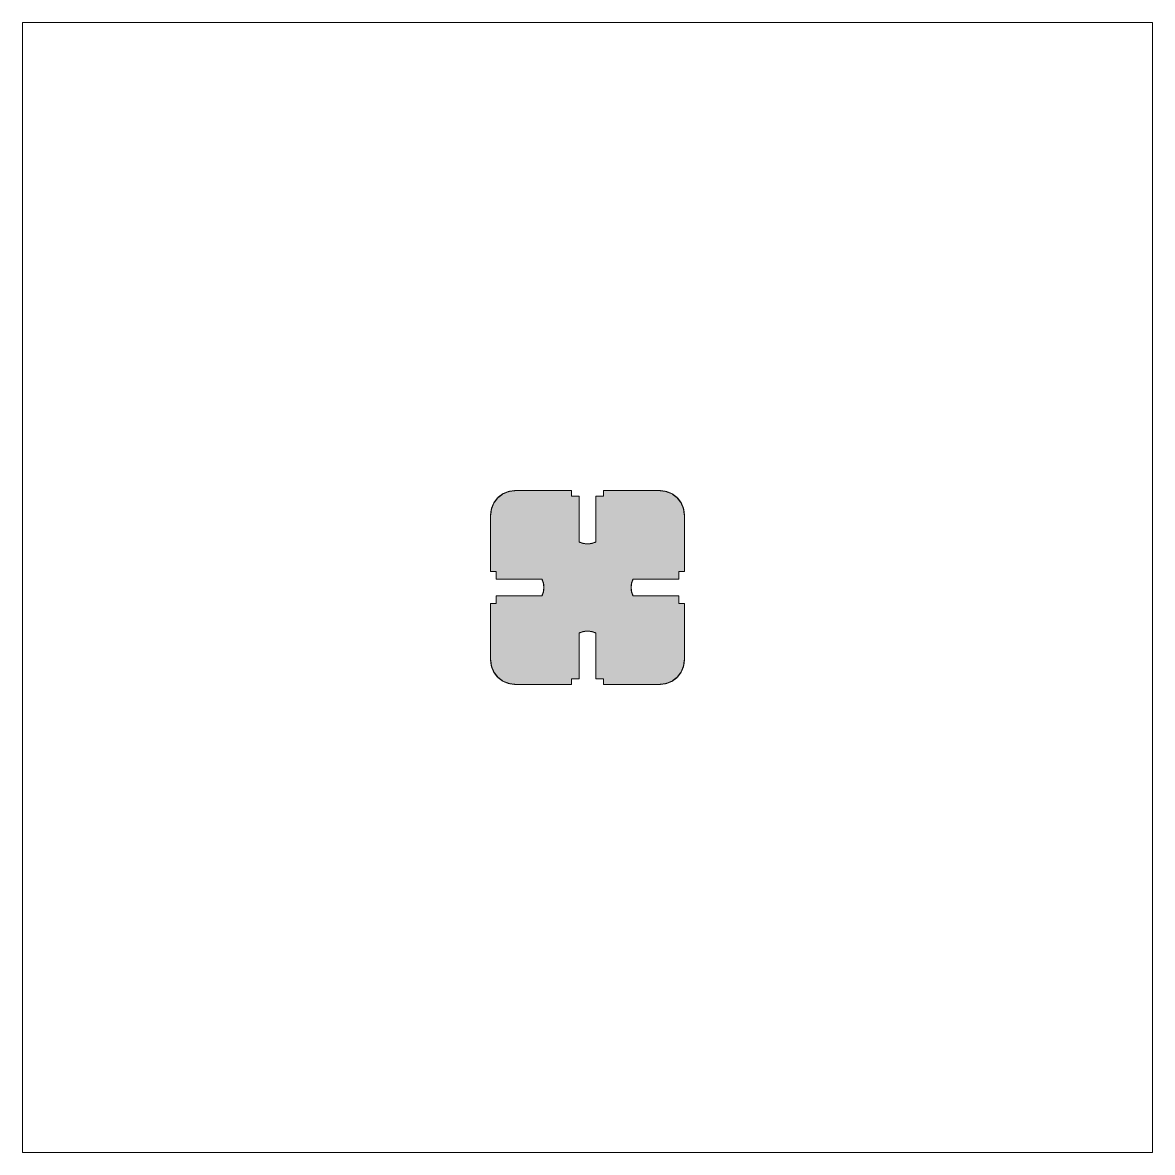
# Model space of a CAD drawing. Header units: inches. Extents: x 236 to 376, y 326 to 466.
import ezdxf

# ---------------------------------------------------------------- set-up
doc = ezdxf.new("R2010")
doc.units = ezdxf.units.IN
doc.header["$MEASUREMENT"] = 0
doc.layers.add('图层 1', color=7, linetype='Continuous')

# ---------------------------------------------------------------- blocks, each defined once
blk = doc.blocks.new('block 2')
at = {"layer": '图层 1'}
h = blk.add_hatch(color=7, dxfattribs=at)
h.dxf.hatch_style = 2
h.paths.add_polyline_path([(296.5, 408.5), (296.49, 408.5), (295.72, 408.4), (295.72, 408.39), (295, 408.1), (294.99, 408.09), (294.38, 407.62), (294.37, 407.62), (293.9, 407), (293.9, 406.99), (293.6, 406.28), (293.6, 406.27), (293.5, 405.5), (293.5, 398.5), (294.2, 398.5), (294.2, 397.55), (299.86, 397.55), (300.04, 397.04), (300.04, 397.04), (300.04, 397.03), (300.1, 396.5), (300.1, 396.49), (300.04, 395.96), (299.86, 395.46), (299.86, 395.45), (294.2, 395.45), (294.2, 394.5), (293.5, 394.5), (293.5, 387.5), (293.5, 387.49), (293.6, 386.72), (293.6, 386.72), (293.9, 386), (293.91, 385.99), (294.38, 385.38), (294.38, 385.37), (295, 384.9), (295.01, 384.9), (295.72, 384.6), (295.73, 384.6), (296.5, 384.5), (303.5, 384.5), (303.5, 385.2), (304.45, 385.2), (304.45, 390.86), (304.96, 391.04), (304.96, 391.04), (304.97, 391.04), (305.5, 391.1), (305.51, 391.1), (306.04, 391.04), (306.54, 390.86), (306.55, 390.86), (306.55, 385.2), (307.5, 385.2), (307.5, 384.5), (314.5, 384.5), (314.51, 384.5), (315.28, 384.6), (315.28, 384.61), (316, 384.9), (316.01, 384.91), (316.62, 385.38), (316.63, 385.38), (317.1, 386), (317.1, 386.01), (317.4, 386.72), (317.4, 386.73), (317.5, 387.5), (317.5, 394.5), (316.8, 394.5), (316.8, 395.45), (311.14, 395.45), (310.96, 395.96), (310.96, 395.96), (310.96, 395.97), (310.9, 396.5), (310.9, 396.51), (310.96, 397.04), (311.14, 397.54), (311.14, 397.55), (316.8, 397.55), (316.8, 398.5), (317.5, 398.5), (317.5, 405.5), (317.5, 405.51), (317.4, 406.28), (317.39, 406.28), (317.1, 407), (317.09, 407.01), (316.62, 407.62), (316.62, 407.63), (316, 408.1), (315.99, 408.1), (315.28, 408.4), (315.27, 408.4), (314.5, 408.5), (307.5, 408.5), (307.5, 407.8), (306.55, 407.8), (306.55, 402.14), (306.04, 401.96), (306.04, 401.96), (306.03, 401.96), (305.5, 401.9), (305.49, 401.9), (304.96, 401.96), (304.46, 402.14), (304.45, 402.14), (304.45, 407.8), (303.5, 407.8), (303.5, 408.5)])
at = {"layer": '图层 1', "lineweight": 0}
for points in [[(375.5, 466.5), (375.5, 326.5), (235.5, 326.5), (235.5, 466.5), (375.5, 466.5)], [(296.5, 408.5), (296.49, 408.5), (295.72, 408.4), (295.72, 408.39), (295, 408.1), (294.99, 408.09), (294.38, 407.62), (294.37, 407.62), (293.9, 407), (293.9, 406.99), (293.6, 406.28), (293.6, 406.27), (293.5, 405.5), (293.5, 398.5), (294.2, 398.5), (294.2, 397.55), (299.86, 397.55), (300.04, 397.04), (300.04, 397.04), (300.04, 397.03), (300.1, 396.5), (300.1, 396.49), (300.04, 395.96), (299.86, 395.46), (299.86, 395.45), (294.2, 395.45), (294.2, 394.5), (293.5, 394.5), (293.5, 387.5), (293.5, 387.49), (293.6, 386.72), (293.6, 386.72), (293.9, 386), (293.91, 385.99), (294.38, 385.38), (294.38, 385.37), (295, 384.9), (295.01, 384.9), (295.72, 384.6), (295.73, 384.6), (296.5, 384.5), (303.5, 384.5), (303.5, 385.2), (304.45, 385.2), (304.45, 390.86), (304.96, 391.04), (304.96, 391.04), (304.97, 391.04), (305.5, 391.1), (305.51, 391.1), (306.04, 391.04), (306.54, 390.86), (306.55, 390.86), (306.55, 385.2), (307.5, 385.2), (307.5, 384.5), (314.5, 384.5), (314.51, 384.5), (315.28, 384.6), (315.28, 384.61), (316, 384.9), (316.01, 384.91), (316.62, 385.38), (316.63, 385.38), (317.1, 386), (317.1, 386.01), (317.4, 386.72), (317.4, 386.73), (317.5, 387.5), (317.5, 394.5), (316.8, 394.5), (316.8, 395.45), (311.14, 395.45), (310.96, 395.96), (310.96, 395.96), (310.96, 395.97), (310.9, 396.5), (310.9, 396.51), (310.96, 397.04), (311.14, 397.54), (311.14, 397.55), (316.8, 397.55), (316.8, 398.5), (317.5, 398.5), (317.5, 405.5), (317.5, 405.51), (317.4, 406.28), (317.39, 406.28), (317.1, 407), (317.09, 407.01), (316.62, 407.62), (316.62, 407.63), (316, 408.1), (315.99, 408.1), (315.28, 408.4), (315.27, 408.4), (314.5, 408.5), (307.5, 408.5), (307.5, 407.8), (306.55, 407.8), (306.55, 402.14), (306.04, 401.96), (306.04, 401.96), (306.03, 401.96), (305.5, 401.9), (305.49, 401.9), (304.96, 401.96), (304.46, 402.14), (304.45, 402.14), (304.45, 407.8), (303.5, 407.8), (303.5, 408.5), (296.5, 408.5)]]:
    blk.add_lwpolyline(points, dxfattribs=at)
blk = doc.blocks.new('block 3')
at = {"layer": '图层 1'}
h = blk.add_hatch(color=7, dxfattribs=at)
h.dxf.hatch_style = 2
h.paths.add_polyline_path([(296.5, 408.5), (296.47, 408.5), (295.72, 408.4), (295.7, 408.39), (295, 408.1), (294.98, 408.08), (294.38, 407.62), (294.36, 407.6), (293.9, 407), (293.89, 406.98), (293.6, 406.28), (293.6, 406.25), (293.5, 405.5), (293.5, 398.5), (294.2, 398.5), (294.2, 397.55), (299.86, 397.55), (300.03, 397.06), (300.04, 397.04), (300.04, 397.02), (300.1, 396.5), (300.1, 396.48), (300.04, 395.96), (299.86, 395.47), (299.86, 395.45), (294.2, 395.45), (294.2, 394.5), (293.5, 394.5), (293.5, 387.5), (293.5, 387.47), (293.6, 386.72), (293.61, 386.7), (293.9, 386), (293.92, 385.98), (294.38, 385.38), (294.4, 385.36), (295, 384.9), (295.02, 384.89), (295.72, 384.6), (295.75, 384.6), (296.5, 384.5), (303.5, 384.5), (303.5, 385.2), (304.45, 385.2), (304.45, 390.86), (304.94, 391.03), (304.96, 391.04), (304.98, 391.04), (305.5, 391.1), (305.52, 391.1), (306.04, 391.04), (306.53, 390.86), (306.55, 390.86), (306.55, 385.2), (307.5, 385.2), (307.5, 384.5), (314.5, 384.5), (314.53, 384.5), (315.28, 384.6), (315.3, 384.61), (316, 384.9), (316.02, 384.92), (316.62, 385.38), (316.64, 385.4), (317.1, 386), (317.11, 386.02), (317.4, 386.72), (317.4, 386.75), (317.5, 387.5), (317.5, 394.5), (316.8, 394.5), (316.8, 395.45), (311.14, 395.45), (310.97, 395.95), (310.96, 395.96), (310.96, 395.98), (310.9, 396.5), (310.9, 396.52), (310.96, 397.04), (311.14, 397.53), (311.14, 397.55), (316.8, 397.55), (316.8, 398.5), (317.5, 398.5), (317.5, 405.5), (317.5, 405.53), (317.4, 406.28), (317.39, 406.3), (317.1, 407), (317.08, 407.02), (316.62, 407.62), (316.6, 407.64), (316, 408.1), (315.98, 408.11), (315.28, 408.4), (315.25, 408.4), (314.5, 408.5), (307.5, 408.5), (307.5, 407.8), (306.55, 407.8), (306.55, 402.14), (306.05, 401.97), (306.04, 401.96), (306.02, 401.96), (305.5, 401.9), (305.48, 401.9), (304.96, 401.96), (304.47, 402.14), (304.45, 402.14), (304.45, 407.8), (303.5, 407.8), (303.5, 408.5)])
at = {"layer": '图层 1', "lineweight": 0}
for points in [[(375.5, 466.5), (375.5, 326.5), (235.5, 326.5), (235.5, 466.5), (375.5, 466.5)], [(296.5, 408.5), (296.47, 408.5), (295.72, 408.4), (295.7, 408.39), (295, 408.1), (294.98, 408.08), (294.38, 407.62), (294.36, 407.6), (293.9, 407), (293.89, 406.98), (293.6, 406.28), (293.6, 406.25), (293.5, 405.5), (293.5, 398.5), (294.2, 398.5), (294.2, 397.55), (299.86, 397.55), (300.03, 397.06), (300.04, 397.04), (300.04, 397.02), (300.1, 396.5), (300.1, 396.48), (300.04, 395.96), (299.86, 395.47), (299.86, 395.45), (294.2, 395.45), (294.2, 394.5), (293.5, 394.5), (293.5, 387.5), (293.5, 387.47), (293.6, 386.72), (293.61, 386.7), (293.9, 386), (293.92, 385.98), (294.38, 385.38), (294.4, 385.36), (295, 384.9), (295.02, 384.89), (295.72, 384.6), (295.75, 384.6), (296.5, 384.5), (303.5, 384.5), (303.5, 385.2), (304.45, 385.2), (304.45, 390.86), (304.94, 391.03), (304.96, 391.04), (304.98, 391.04), (305.5, 391.1), (305.52, 391.1), (306.04, 391.04), (306.53, 390.86), (306.55, 390.86), (306.55, 385.2), (307.5, 385.2), (307.5, 384.5), (314.5, 384.5), (314.53, 384.5), (315.28, 384.6), (315.3, 384.61), (316, 384.9), (316.02, 384.92), (316.62, 385.38), (316.64, 385.4), (317.1, 386), (317.11, 386.02), (317.4, 386.72), (317.4, 386.75), (317.5, 387.5), (317.5, 394.5), (316.8, 394.5), (316.8, 395.45), (311.14, 395.45), (310.97, 395.95), (310.96, 395.96), (310.96, 395.98), (310.9, 396.5), (310.9, 396.52), (310.96, 397.04), (311.14, 397.53), (311.14, 397.55), (316.8, 397.55), (316.8, 398.5), (317.5, 398.5), (317.5, 405.5), (317.5, 405.53), (317.4, 406.28), (317.39, 406.3), (317.1, 407), (317.08, 407.02), (316.62, 407.62), (316.6, 407.64), (316, 408.1), (315.98, 408.11), (315.28, 408.4), (315.25, 408.4), (314.5, 408.5), (307.5, 408.5), (307.5, 407.8), (306.55, 407.8), (306.55, 402.14), (306.05, 401.97), (306.04, 401.96), (306.02, 401.96), (305.5, 401.9), (305.48, 401.9), (304.96, 401.96), (304.47, 402.14), (304.45, 402.14), (304.45, 407.8), (303.5, 407.8), (303.5, 408.5), (296.5, 408.5)]]:
    blk.add_lwpolyline(points, dxfattribs=at)
blk = doc.blocks.new('block 4')
at = {"layer": '图层 1'}
h = blk.add_hatch(color=7, dxfattribs=at)
h.dxf.hatch_style = 2
h.paths.add_polyline_path([(296.5, 408.5), (296.46, 408.49), (295.72, 408.4), (295.68, 408.38), (295, 408.1), (294.96, 408.07), (294.38, 407.62), (294.35, 407.59), (293.9, 407), (293.88, 406.96), (293.6, 406.28), (293.6, 406.23), (293.5, 405.5), (293.5, 398.5), (294.2, 398.5), (294.2, 397.55), (299.86, 397.55), (300.03, 397.07), (300.04, 397.04), (300.04, 397.01), (300.1, 396.5), (300.1, 396.47), (300.04, 395.96), (299.87, 395.48), (299.86, 395.45), (294.2, 395.45), (294.2, 394.5), (293.5, 394.5), (293.5, 387.5), (293.51, 387.46), (293.6, 386.72), (293.62, 386.68), (293.9, 386), (293.93, 385.96), (294.38, 385.38), (294.41, 385.35), (295, 384.9), (295.04, 384.88), (295.72, 384.6), (295.77, 384.6), (296.5, 384.5), (303.5, 384.5), (303.5, 385.2), (304.45, 385.2), (304.45, 390.86), (304.93, 391.03), (304.96, 391.04), (304.99, 391.04), (305.5, 391.1), (305.53, 391.1), (306.04, 391.04), (306.52, 390.87), (306.55, 390.86), (306.55, 385.2), (307.5, 385.2), (307.5, 384.5), (314.5, 384.5), (314.54, 384.51), (315.28, 384.6), (315.32, 384.62), (316, 384.9), (316.04, 384.93), (316.62, 385.38), (316.65, 385.41), (317.1, 386), (317.12, 386.04), (317.4, 386.72), (317.4, 386.77), (317.5, 387.5), (317.5, 394.5), (316.8, 394.5), (316.8, 395.45), (311.14, 395.45), (310.97, 395.93), (310.96, 395.96), (310.96, 395.99), (310.9, 396.5), (310.9, 396.53), (310.96, 397.04), (311.13, 397.52), (311.14, 397.55), (316.8, 397.55), (316.8, 398.5), (317.5, 398.5), (317.5, 405.5), (317.49, 405.54), (317.4, 406.28), (317.38, 406.32), (317.1, 407), (317.07, 407.04), (316.62, 407.62), (316.59, 407.65), (316, 408.1), (315.96, 408.12), (315.28, 408.4), (315.23, 408.4), (314.5, 408.5), (307.5, 408.5), (307.5, 407.8), (306.55, 407.8), (306.55, 402.14), (306.07, 401.97), (306.04, 401.96), (306.01, 401.96), (305.5, 401.9), (305.47, 401.9), (304.96, 401.96), (304.48, 402.13), (304.45, 402.14), (304.45, 407.8), (303.5, 407.8), (303.5, 408.5)])
at = {"layer": '图层 1', "lineweight": 0}
for points in [[(375.5, 466.5), (375.5, 326.5), (235.5, 326.5), (235.5, 466.5), (375.5, 466.5)], [(296.5, 408.5), (296.46, 408.49), (295.72, 408.4), (295.68, 408.38), (295, 408.1), (294.96, 408.07), (294.38, 407.62), (294.35, 407.59), (293.9, 407), (293.88, 406.96), (293.6, 406.28), (293.6, 406.23), (293.5, 405.5), (293.5, 398.5), (294.2, 398.5), (294.2, 397.55), (299.86, 397.55), (300.03, 397.07), (300.04, 397.04), (300.04, 397.01), (300.1, 396.5), (300.1, 396.47), (300.04, 395.96), (299.87, 395.48), (299.86, 395.45), (294.2, 395.45), (294.2, 394.5), (293.5, 394.5), (293.5, 387.5), (293.51, 387.46), (293.6, 386.72), (293.62, 386.68), (293.9, 386), (293.93, 385.96), (294.38, 385.38), (294.41, 385.35), (295, 384.9), (295.04, 384.88), (295.72, 384.6), (295.77, 384.6), (296.5, 384.5), (303.5, 384.5), (303.5, 385.2), (304.45, 385.2), (304.45, 390.86), (304.93, 391.03), (304.96, 391.04), (304.99, 391.04), (305.5, 391.1), (305.53, 391.1), (306.04, 391.04), (306.52, 390.87), (306.55, 390.86), (306.55, 385.2), (307.5, 385.2), (307.5, 384.5), (314.5, 384.5), (314.54, 384.51), (315.28, 384.6), (315.32, 384.62), (316, 384.9), (316.04, 384.93), (316.62, 385.38), (316.65, 385.41), (317.1, 386), (317.12, 386.04), (317.4, 386.72), (317.4, 386.77), (317.5, 387.5), (317.5, 394.5), (316.8, 394.5), (316.8, 395.45), (311.14, 395.45), (310.97, 395.93), (310.96, 395.96), (310.96, 395.99), (310.9, 396.5), (310.9, 396.53), (310.96, 397.04), (311.13, 397.52), (311.14, 397.55), (316.8, 397.55), (316.8, 398.5), (317.5, 398.5), (317.5, 405.5), (317.49, 405.54), (317.4, 406.28), (317.38, 406.32), (317.1, 407), (317.07, 407.04), (316.62, 407.62), (316.59, 407.65), (316, 408.1), (315.96, 408.12), (315.28, 408.4), (315.23, 408.4), (314.5, 408.5), (307.5, 408.5), (307.5, 407.8), (306.55, 407.8), (306.55, 402.14), (306.07, 401.97), (306.04, 401.96), (306.01, 401.96), (305.5, 401.9), (305.47, 401.9), (304.96, 401.96), (304.48, 402.13), (304.45, 402.14), (304.45, 407.8), (303.5, 407.8), (303.5, 408.5), (296.5, 408.5)]]:
    blk.add_lwpolyline(points, dxfattribs=at)
blk = doc.blocks.new('block 5')
at = {"layer": '图层 1'}
h = blk.add_hatch(color=7, dxfattribs=at)
h.dxf.hatch_style = 2
h.paths.add_polyline_path([(296.5, 408.5), (296.44, 408.49), (295.72, 408.4), (295.66, 408.37), (295, 408.1), (294.95, 408.06), (294.38, 407.62), (294.34, 407.57), (293.9, 407), (293.88, 406.94), (293.6, 406.28), (293.59, 406.21), (293.5, 405.5), (293.5, 398.5), (294.2, 398.5), (294.2, 397.55), (299.86, 397.55), (300.02, 397.08), (300.04, 397.04), (300.04, 396.99), (300.1, 396.5), (300.09, 396.46), (300.04, 395.96), (299.87, 395.49), (299.86, 395.45), (294.2, 395.45), (294.2, 394.5), (293.5, 394.5), (293.5, 387.5), (293.51, 387.44), (293.6, 386.72), (293.63, 386.66), (293.9, 386), (293.94, 385.95), (294.38, 385.38), (294.43, 385.34), (295, 384.9), (295.06, 384.88), (295.72, 384.6), (295.79, 384.59), (296.5, 384.5), (303.5, 384.5), (303.5, 385.2), (304.45, 385.2), (304.45, 390.86), (304.92, 391.02), (304.96, 391.04), (305.01, 391.04), (305.5, 391.1), (305.54, 391.09), (306.04, 391.04), (306.51, 390.87), (306.55, 390.86), (306.55, 385.2), (307.5, 385.2), (307.5, 384.5), (314.5, 384.5), (314.56, 384.51), (315.28, 384.6), (315.34, 384.63), (316, 384.9), (316.05, 384.94), (316.62, 385.38), (316.66, 385.43), (317.1, 386), (317.12, 386.06), (317.4, 386.72), (317.41, 386.79), (317.5, 387.5), (317.5, 394.5), (316.8, 394.5), (316.8, 395.45), (311.14, 395.45), (310.98, 395.92), (310.96, 395.96), (310.96, 396.01), (310.9, 396.5), (310.91, 396.54), (310.96, 397.04), (311.13, 397.51), (311.14, 397.55), (316.8, 397.55), (316.8, 398.5), (317.5, 398.5), (317.5, 405.5), (317.49, 405.56), (317.4, 406.28), (317.37, 406.34), (317.1, 407), (317.06, 407.05), (316.62, 407.62), (316.57, 407.66), (316, 408.1), (315.94, 408.12), (315.28, 408.4), (315.21, 408.41), (314.5, 408.5), (307.5, 408.5), (307.5, 407.8), (306.55, 407.8), (306.55, 402.14), (306.08, 401.98), (306.04, 401.96), (305.99, 401.96), (305.5, 401.9), (305.46, 401.91), (304.96, 401.96), (304.49, 402.13), (304.45, 402.14), (304.45, 407.8), (303.5, 407.8), (303.5, 408.5)])
at = {"layer": '图层 1', "lineweight": 0}
for points in [[(375.5, 466.5), (375.5, 326.5), (235.5, 326.5), (235.5, 466.5), (375.5, 466.5)], [(296.5, 408.5), (296.44, 408.49), (295.72, 408.4), (295.66, 408.37), (295, 408.1), (294.95, 408.06), (294.38, 407.62), (294.34, 407.57), (293.9, 407), (293.88, 406.94), (293.6, 406.28), (293.59, 406.21), (293.5, 405.5), (293.5, 398.5), (294.2, 398.5), (294.2, 397.55), (299.86, 397.55), (300.02, 397.08), (300.04, 397.04), (300.04, 396.99), (300.1, 396.5), (300.09, 396.46), (300.04, 395.96), (299.87, 395.49), (299.86, 395.45), (294.2, 395.45), (294.2, 394.5), (293.5, 394.5), (293.5, 387.5), (293.51, 387.44), (293.6, 386.72), (293.63, 386.66), (293.9, 386), (293.94, 385.95), (294.38, 385.38), (294.43, 385.34), (295, 384.9), (295.06, 384.88), (295.72, 384.6), (295.79, 384.59), (296.5, 384.5), (303.5, 384.5), (303.5, 385.2), (304.45, 385.2), (304.45, 390.86), (304.92, 391.02), (304.96, 391.04), (305.01, 391.04), (305.5, 391.1), (305.54, 391.09), (306.04, 391.04), (306.51, 390.87), (306.55, 390.86), (306.55, 385.2), (307.5, 385.2), (307.5, 384.5), (314.5, 384.5), (314.56, 384.51), (315.28, 384.6), (315.34, 384.63), (316, 384.9), (316.05, 384.94), (316.62, 385.38), (316.66, 385.43), (317.1, 386), (317.12, 386.06), (317.4, 386.72), (317.41, 386.79), (317.5, 387.5), (317.5, 394.5), (316.8, 394.5), (316.8, 395.45), (311.14, 395.45), (310.98, 395.92), (310.96, 395.96), (310.96, 396.01), (310.9, 396.5), (310.91, 396.54), (310.96, 397.04), (311.13, 397.51), (311.14, 397.55), (316.8, 397.55), (316.8, 398.5), (317.5, 398.5), (317.5, 405.5), (317.49, 405.56), (317.4, 406.28), (317.37, 406.34), (317.1, 407), (317.06, 407.05), (316.62, 407.62), (316.57, 407.66), (316, 408.1), (315.94, 408.12), (315.28, 408.4), (315.21, 408.41), (314.5, 408.5), (307.5, 408.5), (307.5, 407.8), (306.55, 407.8), (306.55, 402.14), (306.08, 401.98), (306.04, 401.96), (305.99, 401.96), (305.5, 401.9), (305.46, 401.91), (304.96, 401.96), (304.49, 402.13), (304.45, 402.14), (304.45, 407.8), (303.5, 407.8), (303.5, 408.5), (296.5, 408.5)]]:
    blk.add_lwpolyline(points, dxfattribs=at)
blk = doc.blocks.new('block 6')
at = {"layer": '图层 1'}
h = blk.add_hatch(color=7, dxfattribs=at)
h.dxf.hatch_style = 2
h.paths.add_polyline_path([(296.5, 408.5), (296.42, 408.49), (295.72, 408.4), (295.65, 408.37), (295, 408.1), (294.93, 408.05), (294.38, 407.62), (294.33, 407.55), (293.9, 407), (293.87, 406.92), (293.6, 406.28), (293.59, 406.19), (293.5, 405.5), (293.5, 398.5), (294.2, 398.5), (294.2, 397.55), (299.86, 397.55), (300.02, 397.09), (300.04, 397.04), (300.05, 396.98), (300.1, 396.5), (300.09, 396.44), (300.04, 395.96), (299.88, 395.5), (299.86, 395.45), (294.2, 395.45), (294.2, 394.5), (293.5, 394.5), (293.5, 387.5), (293.51, 387.42), (293.6, 386.72), (293.63, 386.65), (293.9, 386), (293.95, 385.93), (294.38, 385.38), (294.45, 385.33), (295, 384.9), (295.08, 384.87), (295.72, 384.6), (295.81, 384.59), (296.5, 384.5), (303.5, 384.5), (303.5, 385.2), (304.45, 385.2), (304.45, 390.86), (304.91, 391.02), (304.96, 391.04), (305.02, 391.04), (305.5, 391.1), (305.56, 391.09), (306.04, 391.04), (306.5, 390.88), (306.55, 390.86), (306.55, 385.2), (307.5, 385.2), (307.5, 384.5), (314.5, 384.5), (314.58, 384.51), (315.28, 384.6), (315.35, 384.63), (316, 384.9), (316.07, 384.95), (316.62, 385.38), (316.67, 385.45), (317.1, 386), (317.13, 386.08), (317.4, 386.72), (317.41, 386.81), (317.5, 387.5), (317.5, 394.5), (316.8, 394.5), (316.8, 395.45), (311.14, 395.45), (310.98, 395.91), (310.96, 395.96), (310.96, 396.02), (310.9, 396.5), (310.91, 396.56), (310.96, 397.04), (311.12, 397.5), (311.14, 397.55), (316.8, 397.55), (316.8, 398.5), (317.5, 398.5), (317.5, 405.5), (317.49, 405.58), (317.4, 406.28), (317.37, 406.35), (317.1, 407), (317.05, 407.07), (316.62, 407.62), (316.55, 407.67), (316, 408.1), (315.92, 408.13), (315.28, 408.4), (315.19, 408.41), (314.5, 408.5), (307.5, 408.5), (307.5, 407.8), (306.55, 407.8), (306.55, 402.14), (306.09, 401.98), (306.04, 401.96), (305.98, 401.95), (305.5, 401.9), (305.44, 401.91), (304.96, 401.96), (304.5, 402.12), (304.45, 402.14), (304.45, 407.8), (303.5, 407.8), (303.5, 408.5)])
at = {"layer": '图层 1', "lineweight": 0}
for points in [[(375.5, 466.5), (375.5, 326.5), (235.5, 326.5), (235.5, 466.5), (375.5, 466.5)], [(296.5, 408.5), (296.42, 408.49), (295.72, 408.4), (295.65, 408.37), (295, 408.1), (294.93, 408.05), (294.38, 407.62), (294.33, 407.55), (293.9, 407), (293.87, 406.92), (293.6, 406.28), (293.59, 406.19), (293.5, 405.5), (293.5, 398.5), (294.2, 398.5), (294.2, 397.55), (299.86, 397.55), (300.02, 397.09), (300.04, 397.04), (300.05, 396.98), (300.1, 396.5), (300.09, 396.44), (300.04, 395.96), (299.88, 395.5), (299.86, 395.45), (294.2, 395.45), (294.2, 394.5), (293.5, 394.5), (293.5, 387.5), (293.51, 387.42), (293.6, 386.72), (293.63, 386.65), (293.9, 386), (293.95, 385.93), (294.38, 385.38), (294.45, 385.33), (295, 384.9), (295.08, 384.87), (295.72, 384.6), (295.81, 384.59), (296.5, 384.5), (303.5, 384.5), (303.5, 385.2), (304.45, 385.2), (304.45, 390.86), (304.91, 391.02), (304.96, 391.04), (305.02, 391.04), (305.5, 391.1), (305.56, 391.09), (306.04, 391.04), (306.5, 390.88), (306.55, 390.86), (306.55, 385.2), (307.5, 385.2), (307.5, 384.5), (314.5, 384.5), (314.58, 384.51), (315.28, 384.6), (315.35, 384.63), (316, 384.9), (316.07, 384.95), (316.62, 385.38), (316.67, 385.45), (317.1, 386), (317.13, 386.08), (317.4, 386.72), (317.41, 386.81), (317.5, 387.5), (317.5, 394.5), (316.8, 394.5), (316.8, 395.45), (311.14, 395.45), (310.98, 395.91), (310.96, 395.96), (310.96, 396.02), (310.9, 396.5), (310.91, 396.56), (310.96, 397.04), (311.12, 397.5), (311.14, 397.55), (316.8, 397.55), (316.8, 398.5), (317.5, 398.5), (317.5, 405.5), (317.49, 405.58), (317.4, 406.28), (317.37, 406.35), (317.1, 407), (317.05, 407.07), (316.62, 407.62), (316.55, 407.67), (316, 408.1), (315.92, 408.13), (315.28, 408.4), (315.19, 408.41), (314.5, 408.5), (307.5, 408.5), (307.5, 407.8), (306.55, 407.8), (306.55, 402.14), (306.09, 401.98), (306.04, 401.96), (305.98, 401.95), (305.5, 401.9), (305.44, 401.91), (304.96, 401.96), (304.5, 402.12), (304.45, 402.14), (304.45, 407.8), (303.5, 407.8), (303.5, 408.5), (296.5, 408.5)]]:
    blk.add_lwpolyline(points, dxfattribs=at)
blk = doc.blocks.new('block 7')
at = {"layer": '图层 1'}
h = blk.add_hatch(color=7, dxfattribs=at)
h.dxf.hatch_style = 2
h.paths.add_polyline_path([(296.5, 408.5), (296.4, 408.49), (295.72, 408.4), (295.63, 408.36), (295, 408.1), (294.92, 408.04), (294.38, 407.62), (294.32, 407.54), (293.9, 407), (293.86, 406.9), (293.6, 406.28), (293.59, 406.17), (293.5, 405.5), (293.5, 398.5), (294.2, 398.5), (294.2, 397.55), (299.86, 397.55), (300.01, 397.11), (300.04, 397.04), (300.05, 396.97), (300.1, 396.5), (300.09, 396.43), (300.04, 395.96), (299.88, 395.52), (299.86, 395.45), (294.2, 395.45), (294.2, 394.5), (293.5, 394.5), (293.5, 387.5), (293.51, 387.4), (293.6, 386.72), (293.64, 386.63), (293.9, 386), (293.96, 385.92), (294.38, 385.38), (294.46, 385.32), (295, 384.9), (295.1, 384.86), (295.72, 384.6), (295.83, 384.59), (296.5, 384.5), (303.5, 384.5), (303.5, 385.2), (304.45, 385.2), (304.45, 390.86), (304.89, 391.01), (304.96, 391.04), (305.03, 391.05), (305.5, 391.1), (305.57, 391.09), (306.04, 391.04), (306.48, 390.88), (306.55, 390.86), (306.55, 385.2), (307.5, 385.2), (307.5, 384.5), (314.5, 384.5), (314.6, 384.51), (315.28, 384.6), (315.37, 384.64), (316, 384.9), (316.08, 384.96), (316.62, 385.38), (316.68, 385.46), (317.1, 386), (317.14, 386.1), (317.4, 386.72), (317.41, 386.83), (317.5, 387.5), (317.5, 394.5), (316.8, 394.5), (316.8, 395.45), (311.14, 395.45), (310.99, 395.89), (310.96, 395.96), (310.95, 396.03), (310.9, 396.5), (310.91, 396.57), (310.96, 397.04), (311.12, 397.48), (311.14, 397.55), (316.8, 397.55), (316.8, 398.5), (317.5, 398.5), (317.5, 405.5), (317.49, 405.6), (317.4, 406.28), (317.36, 406.37), (317.1, 407), (317.04, 407.08), (316.62, 407.62), (316.54, 407.68), (316, 408.1), (315.9, 408.14), (315.28, 408.4), (315.17, 408.41), (314.5, 408.5), (307.5, 408.5), (307.5, 407.8), (306.55, 407.8), (306.55, 402.14), (306.11, 401.99), (306.04, 401.96), (305.97, 401.95), (305.5, 401.9), (305.43, 401.91), (304.96, 401.96), (304.52, 402.12), (304.45, 402.14), (304.45, 407.8), (303.5, 407.8), (303.5, 408.5)])
at = {"layer": '图层 1', "lineweight": 0}
for points in [[(375.5, 466.5), (375.5, 326.5), (235.5, 326.5), (235.5, 466.5), (375.5, 466.5)], [(296.5, 408.5), (296.4, 408.49), (295.72, 408.4), (295.63, 408.36), (295, 408.1), (294.92, 408.04), (294.38, 407.62), (294.32, 407.54), (293.9, 407), (293.86, 406.9), (293.6, 406.28), (293.59, 406.17), (293.5, 405.5), (293.5, 398.5), (294.2, 398.5), (294.2, 397.55), (299.86, 397.55), (300.01, 397.11), (300.04, 397.04), (300.05, 396.97), (300.1, 396.5), (300.09, 396.43), (300.04, 395.96), (299.88, 395.52), (299.86, 395.45), (294.2, 395.45), (294.2, 394.5), (293.5, 394.5), (293.5, 387.5), (293.51, 387.4), (293.6, 386.72), (293.64, 386.63), (293.9, 386), (293.96, 385.92), (294.38, 385.38), (294.46, 385.32), (295, 384.9), (295.1, 384.86), (295.72, 384.6), (295.83, 384.59), (296.5, 384.5), (303.5, 384.5), (303.5, 385.2), (304.45, 385.2), (304.45, 390.86), (304.89, 391.01), (304.96, 391.04), (305.03, 391.05), (305.5, 391.1), (305.57, 391.09), (306.04, 391.04), (306.48, 390.88), (306.55, 390.86), (306.55, 385.2), (307.5, 385.2), (307.5, 384.5), (314.5, 384.5), (314.6, 384.51), (315.28, 384.6), (315.37, 384.64), (316, 384.9), (316.08, 384.96), (316.62, 385.38), (316.68, 385.46), (317.1, 386), (317.14, 386.1), (317.4, 386.72), (317.41, 386.83), (317.5, 387.5), (317.5, 394.5), (316.8, 394.5), (316.8, 395.45), (311.14, 395.45), (310.99, 395.89), (310.96, 395.96), (310.95, 396.03), (310.9, 396.5), (310.91, 396.57), (310.96, 397.04), (311.12, 397.48), (311.14, 397.55), (316.8, 397.55), (316.8, 398.5), (317.5, 398.5), (317.5, 405.5), (317.49, 405.6), (317.4, 406.28), (317.36, 406.37), (317.1, 407), (317.04, 407.08), (316.62, 407.62), (316.54, 407.68), (316, 408.1), (315.9, 408.14), (315.28, 408.4), (315.17, 408.41), (314.5, 408.5), (307.5, 408.5), (307.5, 407.8), (306.55, 407.8), (306.55, 402.14), (306.11, 401.99), (306.04, 401.96), (305.97, 401.95), (305.5, 401.9), (305.43, 401.91), (304.96, 401.96), (304.52, 402.12), (304.45, 402.14), (304.45, 407.8), (303.5, 407.8), (303.5, 408.5), (296.5, 408.5)]]:
    blk.add_lwpolyline(points, dxfattribs=at)
blk = doc.blocks.new('block 8')
at = {"layer": '图层 1'}
h = blk.add_hatch(color=7, dxfattribs=at)
h.dxf.hatch_style = 2
h.paths.add_polyline_path([(296.5, 408.5), (296.38, 408.48), (295.72, 408.4), (295.61, 408.35), (295, 408.1), (294.9, 408.02), (294.38, 407.62), (294.3, 407.52), (293.9, 407), (293.85, 406.89), (293.6, 406.28), (293.59, 406.15), (293.5, 405.5), (293.5, 398.5), (294.2, 398.5), (294.2, 397.55), (299.86, 397.55), (300.01, 397.12), (300.04, 397.04), (300.05, 396.95), (300.1, 396.5), (300.09, 396.42), (300.04, 395.96), (299.89, 395.53), (299.86, 395.45), (294.2, 395.45), (294.2, 394.5), (293.5, 394.5), (293.5, 387.5), (293.52, 387.38), (293.6, 386.72), (293.65, 386.61), (293.9, 386), (293.98, 385.9), (294.38, 385.38), (294.48, 385.3), (295, 384.9), (295.11, 384.85), (295.72, 384.6), (295.85, 384.59), (296.5, 384.5), (303.5, 384.5), (303.5, 385.2), (304.45, 385.2), (304.45, 390.86), (304.88, 391.01), (304.96, 391.04), (305.05, 391.05), (305.5, 391.1), (305.58, 391.09), (306.04, 391.04), (306.47, 390.89), (306.55, 390.86), (306.55, 385.2), (307.5, 385.2), (307.5, 384.5), (314.5, 384.5), (314.62, 384.52), (315.28, 384.6), (315.39, 384.65), (316, 384.9), (316.1, 384.98), (316.62, 385.38), (316.7, 385.48), (317.1, 386), (317.15, 386.11), (317.4, 386.72), (317.41, 386.85), (317.5, 387.5), (317.5, 394.5), (316.8, 394.5), (316.8, 395.45), (311.14, 395.45), (310.99, 395.88), (310.96, 395.96), (310.95, 396.05), (310.9, 396.5), (310.91, 396.58), (310.96, 397.04), (311.11, 397.47), (311.14, 397.55), (316.8, 397.55), (316.8, 398.5), (317.5, 398.5), (317.5, 405.5), (317.48, 405.62), (317.4, 406.28), (317.35, 406.39), (317.1, 407), (317.02, 407.1), (316.62, 407.62), (316.52, 407.7), (316, 408.1), (315.89, 408.15), (315.28, 408.4), (315.15, 408.41), (314.5, 408.5), (307.5, 408.5), (307.5, 407.8), (306.55, 407.8), (306.55, 402.14), (306.12, 401.99), (306.04, 401.96), (305.95, 401.95), (305.5, 401.9), (305.42, 401.91), (304.96, 401.96), (304.53, 402.11), (304.45, 402.14), (304.45, 407.8), (303.5, 407.8), (303.5, 408.5)])
at = {"layer": '图层 1', "lineweight": 0}
for points in [[(375.5, 466.5), (375.5, 326.5), (235.5, 326.5), (235.5, 466.5), (375.5, 466.5)], [(296.5, 408.5), (296.38, 408.48), (295.72, 408.4), (295.61, 408.35), (295, 408.1), (294.9, 408.02), (294.38, 407.62), (294.3, 407.52), (293.9, 407), (293.85, 406.89), (293.6, 406.28), (293.59, 406.15), (293.5, 405.5), (293.5, 398.5), (294.2, 398.5), (294.2, 397.55), (299.86, 397.55), (300.01, 397.12), (300.04, 397.04), (300.05, 396.95), (300.1, 396.5), (300.09, 396.42), (300.04, 395.96), (299.89, 395.53), (299.86, 395.45), (294.2, 395.45), (294.2, 394.5), (293.5, 394.5), (293.5, 387.5), (293.52, 387.38), (293.6, 386.72), (293.65, 386.61), (293.9, 386), (293.98, 385.9), (294.38, 385.38), (294.48, 385.3), (295, 384.9), (295.11, 384.85), (295.72, 384.6), (295.85, 384.59), (296.5, 384.5), (303.5, 384.5), (303.5, 385.2), (304.45, 385.2), (304.45, 390.86), (304.88, 391.01), (304.96, 391.04), (305.05, 391.05), (305.5, 391.1), (305.58, 391.09), (306.04, 391.04), (306.47, 390.89), (306.55, 390.86), (306.55, 385.2), (307.5, 385.2), (307.5, 384.5), (314.5, 384.5), (314.62, 384.52), (315.28, 384.6), (315.39, 384.65), (316, 384.9), (316.1, 384.98), (316.62, 385.38), (316.7, 385.48), (317.1, 386), (317.15, 386.11), (317.4, 386.72), (317.41, 386.85), (317.5, 387.5), (317.5, 394.5), (316.8, 394.5), (316.8, 395.45), (311.14, 395.45), (310.99, 395.88), (310.96, 395.96), (310.95, 396.05), (310.9, 396.5), (310.91, 396.58), (310.96, 397.04), (311.11, 397.47), (311.14, 397.55), (316.8, 397.55), (316.8, 398.5), (317.5, 398.5), (317.5, 405.5), (317.48, 405.62), (317.4, 406.28), (317.35, 406.39), (317.1, 407), (317.02, 407.1), (316.62, 407.62), (316.52, 407.7), (316, 408.1), (315.89, 408.15), (315.28, 408.4), (315.15, 408.41), (314.5, 408.5), (307.5, 408.5), (307.5, 407.8), (306.55, 407.8), (306.55, 402.14), (306.12, 401.99), (306.04, 401.96), (305.95, 401.95), (305.5, 401.9), (305.42, 401.91), (304.96, 401.96), (304.53, 402.11), (304.45, 402.14), (304.45, 407.8), (303.5, 407.8), (303.5, 408.5), (296.5, 408.5)]]:
    blk.add_lwpolyline(points, dxfattribs=at)
blk = doc.blocks.new('block 9')
at = {"layer": '图层 1'}
h = blk.add_hatch(color=7, dxfattribs=at)
h.dxf.hatch_style = 2
h.paths.add_polyline_path([(296.5, 408.5), (296.36, 408.48), (295.72, 408.4), (295.59, 408.34), (295, 408.1), (294.89, 408.01), (294.38, 407.62), (294.29, 407.51), (293.9, 407), (293.85, 406.87), (293.6, 406.28), (293.58, 406.13), (293.5, 405.5), (293.5, 398.5), (294.2, 398.5), (294.2, 397.55), (299.86, 397.55), (300.01, 397.13), (300.04, 397.04), (300.05, 396.94), (300.1, 396.5), (300.09, 396.4), (300.04, 395.96), (299.89, 395.54), (299.86, 395.45), (294.2, 395.45), (294.2, 394.5), (293.5, 394.5), (293.5, 387.5), (293.52, 387.36), (293.6, 386.72), (293.66, 386.59), (293.9, 386), (293.99, 385.89), (294.38, 385.38), (294.49, 385.29), (295, 384.9), (295.13, 384.85), (295.72, 384.6), (295.87, 384.58), (296.5, 384.5), (303.5, 384.5), (303.5, 385.2), (304.45, 385.2), (304.45, 390.86), (304.87, 391.01), (304.96, 391.04), (305.06, 391.05), (305.5, 391.1), (305.6, 391.09), (306.04, 391.04), (306.46, 390.89), (306.55, 390.86), (306.55, 385.2), (307.5, 385.2), (307.5, 384.5), (314.5, 384.5), (314.64, 384.52), (315.28, 384.6), (315.41, 384.66), (316, 384.9), (316.11, 384.99), (316.62, 385.38), (316.71, 385.49), (317.1, 386), (317.15, 386.13), (317.4, 386.72), (317.42, 386.87), (317.5, 387.5), (317.5, 394.5), (316.8, 394.5), (316.8, 395.45), (311.14, 395.45), (310.99, 395.87), (310.96, 395.96), (310.95, 396.06), (310.9, 396.5), (310.91, 396.6), (310.96, 397.04), (311.11, 397.46), (311.14, 397.55), (316.8, 397.55), (316.8, 398.5), (317.5, 398.5), (317.5, 405.5), (317.48, 405.64), (317.4, 406.28), (317.34, 406.41), (317.1, 407), (317.01, 407.11), (316.62, 407.62), (316.51, 407.71), (316, 408.1), (315.87, 408.15), (315.28, 408.4), (315.13, 408.42), (314.5, 408.5), (307.5, 408.5), (307.5, 407.8), (306.55, 407.8), (306.55, 402.14), (306.13, 401.99), (306.04, 401.96), (305.94, 401.95), (305.5, 401.9), (305.4, 401.91), (304.96, 401.96), (304.54, 402.11), (304.45, 402.14), (304.45, 407.8), (303.5, 407.8), (303.5, 408.5)])
at = {"layer": '图层 1', "lineweight": 0}
for points in [[(375.5, 466.5), (375.5, 326.5), (235.5, 326.5), (235.5, 466.5), (375.5, 466.5)], [(296.5, 408.5), (296.36, 408.48), (295.72, 408.4), (295.59, 408.34), (295, 408.1), (294.89, 408.01), (294.38, 407.62), (294.29, 407.51), (293.9, 407), (293.85, 406.87), (293.6, 406.28), (293.58, 406.13), (293.5, 405.5), (293.5, 398.5), (294.2, 398.5), (294.2, 397.55), (299.86, 397.55), (300.01, 397.13), (300.04, 397.04), (300.05, 396.94), (300.1, 396.5), (300.09, 396.4), (300.04, 395.96), (299.89, 395.54), (299.86, 395.45), (294.2, 395.45), (294.2, 394.5), (293.5, 394.5), (293.5, 387.5), (293.52, 387.36), (293.6, 386.72), (293.66, 386.59), (293.9, 386), (293.99, 385.89), (294.38, 385.38), (294.49, 385.29), (295, 384.9), (295.13, 384.85), (295.72, 384.6), (295.87, 384.58), (296.5, 384.5), (303.5, 384.5), (303.5, 385.2), (304.45, 385.2), (304.45, 390.86), (304.87, 391.01), (304.96, 391.04), (305.06, 391.05), (305.5, 391.1), (305.6, 391.09), (306.04, 391.04), (306.46, 390.89), (306.55, 390.86), (306.55, 385.2), (307.5, 385.2), (307.5, 384.5), (314.5, 384.5), (314.64, 384.52), (315.28, 384.6), (315.41, 384.66), (316, 384.9), (316.11, 384.99), (316.62, 385.38), (316.71, 385.49), (317.1, 386), (317.15, 386.13), (317.4, 386.72), (317.42, 386.87), (317.5, 387.5), (317.5, 394.5), (316.8, 394.5), (316.8, 395.45), (311.14, 395.45), (310.99, 395.87), (310.96, 395.96), (310.95, 396.06), (310.9, 396.5), (310.91, 396.6), (310.96, 397.04), (311.11, 397.46), (311.14, 397.55), (316.8, 397.55), (316.8, 398.5), (317.5, 398.5), (317.5, 405.5), (317.48, 405.64), (317.4, 406.28), (317.34, 406.41), (317.1, 407), (317.01, 407.11), (316.62, 407.62), (316.51, 407.71), (316, 408.1), (315.87, 408.15), (315.28, 408.4), (315.13, 408.42), (314.5, 408.5), (307.5, 408.5), (307.5, 407.8), (306.55, 407.8), (306.55, 402.14), (306.13, 401.99), (306.04, 401.96), (305.94, 401.95), (305.5, 401.9), (305.4, 401.91), (304.96, 401.96), (304.54, 402.11), (304.45, 402.14), (304.45, 407.8), (303.5, 407.8), (303.5, 408.5), (296.5, 408.5)]]:
    blk.add_lwpolyline(points, dxfattribs=at)
blk = doc.blocks.new('block 10')
at = {"layer": '图层 1'}
h = blk.add_hatch(color=7, dxfattribs=at)
h.dxf.hatch_style = 2
h.paths.add_polyline_path([(296.5, 408.5), (296.34, 408.48), (295.72, 408.4), (295.57, 408.34), (295, 408.1), (294.87, 408), (294.38, 407.62), (294.28, 407.49), (293.9, 407), (293.84, 406.85), (293.6, 406.28), (293.58, 406.12), (293.5, 405.5), (293.5, 398.5), (294.2, 398.5), (294.2, 397.55), (299.86, 397.55), (300, 397.15), (300.04, 397.04), (300.05, 396.93), (300.1, 396.5), (300.09, 396.39), (300.04, 395.96), (299.9, 395.56), (299.86, 395.45), (294.2, 395.45), (294.2, 394.5), (293.5, 394.5), (293.5, 387.5), (293.52, 387.34), (293.6, 386.72), (293.66, 386.57), (293.9, 386), (294, 385.87), (294.38, 385.38), (294.51, 385.28), (295, 384.9), (295.15, 384.84), (295.72, 384.6), (295.88, 384.58), (296.5, 384.5), (303.5, 384.5), (303.5, 385.2), (304.45, 385.2), (304.45, 390.86), (304.85, 391), (304.96, 391.04), (305.07, 391.05), (305.5, 391.1), (305.61, 391.09), (306.04, 391.04), (306.44, 390.9), (306.55, 390.86), (306.55, 385.2), (307.5, 385.2), (307.5, 384.5), (314.5, 384.5), (314.66, 384.52), (315.28, 384.6), (315.43, 384.66), (316, 384.9), (316.13, 385), (316.62, 385.38), (316.72, 385.51), (317.1, 386), (317.16, 386.15), (317.4, 386.72), (317.42, 386.88), (317.5, 387.5), (317.5, 394.5), (316.8, 394.5), (316.8, 395.45), (311.14, 395.45), (311, 395.86), (310.96, 395.96), (310.95, 396.07), (310.9, 396.5), (310.91, 396.61), (310.96, 397.04), (311.1, 397.44), (311.14, 397.55), (316.8, 397.55), (316.8, 398.5), (317.5, 398.5), (317.5, 405.5), (317.48, 405.66), (317.4, 406.28), (317.34, 406.43), (317.1, 407), (317, 407.13), (316.62, 407.62), (316.49, 407.72), (316, 408.1), (315.85, 408.16), (315.28, 408.4), (315.12, 408.42), (314.5, 408.5), (307.5, 408.5), (307.5, 407.8), (306.55, 407.8), (306.55, 402.14), (306.14, 402), (306.04, 401.96), (305.93, 401.95), (305.5, 401.9), (305.39, 401.91), (304.96, 401.96), (304.56, 402.1), (304.45, 402.14), (304.45, 407.8), (303.5, 407.8), (303.5, 408.5)])
at = {"layer": '图层 1', "lineweight": 0}
for points in [[(375.5, 466.5), (375.5, 326.5), (235.5, 326.5), (235.5, 466.5), (375.5, 466.5)], [(296.5, 408.5), (296.34, 408.48), (295.72, 408.4), (295.57, 408.34), (295, 408.1), (294.87, 408), (294.38, 407.62), (294.28, 407.49), (293.9, 407), (293.84, 406.85), (293.6, 406.28), (293.58, 406.12), (293.5, 405.5), (293.5, 398.5), (294.2, 398.5), (294.2, 397.55), (299.86, 397.55), (300, 397.15), (300.04, 397.04), (300.05, 396.93), (300.1, 396.5), (300.09, 396.39), (300.04, 395.96), (299.9, 395.56), (299.86, 395.45), (294.2, 395.45), (294.2, 394.5), (293.5, 394.5), (293.5, 387.5), (293.52, 387.34), (293.6, 386.72), (293.66, 386.57), (293.9, 386), (294, 385.87), (294.38, 385.38), (294.51, 385.28), (295, 384.9), (295.15, 384.84), (295.72, 384.6), (295.88, 384.58), (296.5, 384.5), (303.5, 384.5), (303.5, 385.2), (304.45, 385.2), (304.45, 390.86), (304.85, 391), (304.96, 391.04), (305.07, 391.05), (305.5, 391.1), (305.61, 391.09), (306.04, 391.04), (306.44, 390.9), (306.55, 390.86), (306.55, 385.2), (307.5, 385.2), (307.5, 384.5), (314.5, 384.5), (314.66, 384.52), (315.28, 384.6), (315.43, 384.66), (316, 384.9), (316.13, 385), (316.62, 385.38), (316.72, 385.51), (317.1, 386), (317.16, 386.15), (317.4, 386.72), (317.42, 386.88), (317.5, 387.5), (317.5, 394.5), (316.8, 394.5), (316.8, 395.45), (311.14, 395.45), (311, 395.86), (310.96, 395.96), (310.95, 396.07), (310.9, 396.5), (310.91, 396.61), (310.96, 397.04), (311.1, 397.44), (311.14, 397.55), (316.8, 397.55), (316.8, 398.5), (317.5, 398.5), (317.5, 405.5), (317.48, 405.66), (317.4, 406.28), (317.34, 406.43), (317.1, 407), (317, 407.13), (316.62, 407.62), (316.49, 407.72), (316, 408.1), (315.85, 408.16), (315.28, 408.4), (315.12, 408.42), (314.5, 408.5), (307.5, 408.5), (307.5, 407.8), (306.55, 407.8), (306.55, 402.14), (306.14, 402), (306.04, 401.96), (305.93, 401.95), (305.5, 401.9), (305.39, 401.91), (304.96, 401.96), (304.56, 402.1), (304.45, 402.14), (304.45, 407.8), (303.5, 407.8), (303.5, 408.5), (296.5, 408.5)]]:
    blk.add_lwpolyline(points, dxfattribs=at)
blk = doc.blocks.new('block 11')
at = {"layer": '图层 1'}
h = blk.add_hatch(color=7, dxfattribs=at)
h.dxf.hatch_style = 2
h.paths.add_polyline_path([(296.5, 408.5), (296.32, 408.48), (295.72, 408.4), (295.56, 408.33), (295, 408.1), (294.86, 407.99), (294.38, 407.62), (294.27, 407.48), (293.9, 407), (293.83, 406.83), (293.6, 406.28), (293.58, 406.1), (293.5, 405.5), (293.5, 398.5), (294.2, 398.5), (294.2, 397.55), (299.86, 397.55), (300, 397.16), (300.04, 397.04), (300.05, 396.91), (300.1, 396.5), (300.09, 396.38), (300.04, 395.96), (299.9, 395.57), (299.86, 395.45), (294.2, 395.45), (294.2, 394.5), (293.5, 394.5), (293.5, 387.5), (293.52, 387.32), (293.6, 386.72), (293.67, 386.55), (293.9, 386), (294.01, 385.86), (294.38, 385.38), (294.52, 385.27), (295, 384.9), (295.17, 384.83), (295.72, 384.6), (295.9, 384.58), (296.5, 384.5), (303.5, 384.5), (303.5, 385.2), (304.45, 385.2), (304.45, 390.86), (304.84, 391), (304.96, 391.04), (305.09, 391.05), (305.5, 391.1), (305.63, 391.09), (306.04, 391.04), (306.43, 390.9), (306.55, 390.86), (306.55, 385.2), (307.5, 385.2), (307.5, 384.5), (314.5, 384.5), (314.68, 384.52), (315.28, 384.6), (315.45, 384.67), (316, 384.9), (316.14, 385.01), (316.62, 385.38), (316.73, 385.52), (317.1, 386), (317.17, 386.17), (317.4, 386.72), (317.42, 386.9), (317.5, 387.5), (317.5, 394.5), (316.8, 394.5), (316.8, 395.45), (311.14, 395.45), (311, 395.84), (310.96, 395.96), (310.95, 396.09), (310.9, 396.5), (310.91, 396.62), (310.96, 397.04), (311.1, 397.43), (311.14, 397.55), (316.8, 397.55), (316.8, 398.5), (317.5, 398.5), (317.5, 405.5), (317.48, 405.68), (317.4, 406.28), (317.33, 406.44), (317.1, 407), (316.99, 407.14), (316.62, 407.62), (316.48, 407.73), (316, 408.1), (315.83, 408.17), (315.28, 408.4), (315.1, 408.42), (314.5, 408.5), (307.5, 408.5), (307.5, 407.8), (306.55, 407.8), (306.55, 402.14), (306.16, 402), (306.04, 401.96), (305.91, 401.95), (305.5, 401.9), (305.37, 401.91), (304.96, 401.96), (304.57, 402.1), (304.45, 402.14), (304.45, 407.8), (303.5, 407.8), (303.5, 408.5)])
at = {"layer": '图层 1', "lineweight": 0}
for points in [[(375.5, 466.5), (375.5, 326.5), (235.5, 326.5), (235.5, 466.5), (375.5, 466.5)], [(296.5, 408.5), (296.32, 408.48), (295.72, 408.4), (295.56, 408.33), (295, 408.1), (294.86, 407.99), (294.38, 407.62), (294.27, 407.48), (293.9, 407), (293.83, 406.83), (293.6, 406.28), (293.58, 406.1), (293.5, 405.5), (293.5, 398.5), (294.2, 398.5), (294.2, 397.55), (299.86, 397.55), (300, 397.16), (300.04, 397.04), (300.05, 396.91), (300.1, 396.5), (300.09, 396.38), (300.04, 395.96), (299.9, 395.57), (299.86, 395.45), (294.2, 395.45), (294.2, 394.5), (293.5, 394.5), (293.5, 387.5), (293.52, 387.32), (293.6, 386.72), (293.67, 386.55), (293.9, 386), (294.01, 385.86), (294.38, 385.38), (294.52, 385.27), (295, 384.9), (295.17, 384.83), (295.72, 384.6), (295.9, 384.58), (296.5, 384.5), (303.5, 384.5), (303.5, 385.2), (304.45, 385.2), (304.45, 390.86), (304.84, 391), (304.96, 391.04), (305.09, 391.05), (305.5, 391.1), (305.63, 391.09), (306.04, 391.04), (306.43, 390.9), (306.55, 390.86), (306.55, 385.2), (307.5, 385.2), (307.5, 384.5), (314.5, 384.5), (314.68, 384.52), (315.28, 384.6), (315.45, 384.67), (316, 384.9), (316.14, 385.01), (316.62, 385.38), (316.73, 385.52), (317.1, 386), (317.17, 386.17), (317.4, 386.72), (317.42, 386.9), (317.5, 387.5), (317.5, 394.5), (316.8, 394.5), (316.8, 395.45), (311.14, 395.45), (311, 395.84), (310.96, 395.96), (310.95, 396.09), (310.9, 396.5), (310.91, 396.62), (310.96, 397.04), (311.1, 397.43), (311.14, 397.55), (316.8, 397.55), (316.8, 398.5), (317.5, 398.5), (317.5, 405.5), (317.48, 405.68), (317.4, 406.28), (317.33, 406.44), (317.1, 407), (316.99, 407.14), (316.62, 407.62), (316.48, 407.73), (316, 408.1), (315.83, 408.17), (315.28, 408.4), (315.1, 408.42), (314.5, 408.5), (307.5, 408.5), (307.5, 407.8), (306.55, 407.8), (306.55, 402.14), (306.16, 402), (306.04, 401.96), (305.91, 401.95), (305.5, 401.9), (305.37, 401.91), (304.96, 401.96), (304.57, 402.1), (304.45, 402.14), (304.45, 407.8), (303.5, 407.8), (303.5, 408.5), (296.5, 408.5)]]:
    blk.add_lwpolyline(points, dxfattribs=at)
blk = doc.blocks.new('block 12')
at = {"layer": '图层 1'}
h = blk.add_hatch(color=7, dxfattribs=at)
h.dxf.hatch_style = 2
h.paths.add_polyline_path([(296.5, 408.5), (296.3, 408.47), (295.72, 408.4), (295.54, 408.32), (295, 408.1), (294.84, 407.98), (294.38, 407.62), (294.26, 407.46), (293.9, 407), (293.82, 406.81), (293.6, 406.28), (293.58, 406.08), (293.5, 405.5), (293.5, 398.5), (294.2, 398.5), (294.2, 397.55), (299.86, 397.55), (299.99, 397.17), (300.04, 397.04), (300.05, 396.9), (300.1, 396.5), (300.08, 396.36), (300.04, 395.96), (299.9, 395.58), (299.86, 395.45), (294.2, 395.45), (294.2, 394.5), (293.5, 394.5), (293.5, 387.5), (293.53, 387.3), (293.6, 386.72), (293.68, 386.54), (293.9, 386), (294.02, 385.84), (294.38, 385.38), (294.54, 385.26), (295, 384.9), (295.19, 384.82), (295.72, 384.6), (295.92, 384.58), (296.5, 384.5), (303.5, 384.5), (303.5, 385.2), (304.45, 385.2), (304.45, 390.86), (304.83, 390.99), (304.96, 391.04), (305.1, 391.05), (305.5, 391.1), (305.64, 391.08), (306.04, 391.04), (306.42, 390.9), (306.55, 390.86), (306.55, 385.2), (307.5, 385.2), (307.5, 384.5), (314.5, 384.5), (314.7, 384.53), (315.28, 384.6), (315.46, 384.68), (316, 384.9), (316.16, 385.02), (316.62, 385.38), (316.74, 385.54), (317.1, 386), (317.18, 386.19), (317.4, 386.72), (317.42, 386.92), (317.5, 387.5), (317.5, 394.5), (316.8, 394.5), (316.8, 395.45), (311.14, 395.45), (311.01, 395.83), (310.96, 395.96), (310.95, 396.1), (310.9, 396.5), (310.92, 396.64), (310.96, 397.04), (311.1, 397.42), (311.14, 397.55), (316.8, 397.55), (316.8, 398.5), (317.5, 398.5), (317.5, 405.5), (317.47, 405.7), (317.4, 406.28), (317.32, 406.46), (317.1, 407), (316.97, 407.16), (316.62, 407.62), (316.46, 407.74), (316, 408.1), (315.81, 408.18), (315.28, 408.4), (315.08, 408.42), (314.5, 408.5), (307.5, 408.5), (307.5, 407.8), (306.55, 407.8), (306.55, 402.14), (306.17, 402.01), (306.04, 401.96), (305.9, 401.95), (305.5, 401.9), (305.36, 401.92), (304.96, 401.96), (304.58, 402.1), (304.45, 402.14), (304.45, 407.8), (303.5, 407.8), (303.5, 408.5)])
at = {"layer": '图层 1', "lineweight": 0}
for points in [[(375.5, 466.5), (375.5, 326.5), (235.5, 326.5), (235.5, 466.5), (375.5, 466.5)], [(296.5, 408.5), (296.3, 408.47), (295.72, 408.4), (295.54, 408.32), (295, 408.1), (294.84, 407.98), (294.38, 407.62), (294.26, 407.46), (293.9, 407), (293.82, 406.81), (293.6, 406.28), (293.58, 406.08), (293.5, 405.5), (293.5, 398.5), (294.2, 398.5), (294.2, 397.55), (299.86, 397.55), (299.99, 397.17), (300.04, 397.04), (300.05, 396.9), (300.1, 396.5), (300.08, 396.36), (300.04, 395.96), (299.9, 395.58), (299.86, 395.45), (294.2, 395.45), (294.2, 394.5), (293.5, 394.5), (293.5, 387.5), (293.53, 387.3), (293.6, 386.72), (293.68, 386.54), (293.9, 386), (294.02, 385.84), (294.38, 385.38), (294.54, 385.26), (295, 384.9), (295.19, 384.82), (295.72, 384.6), (295.92, 384.58), (296.5, 384.5), (303.5, 384.5), (303.5, 385.2), (304.45, 385.2), (304.45, 390.86), (304.83, 390.99), (304.96, 391.04), (305.1, 391.05), (305.5, 391.1), (305.64, 391.08), (306.04, 391.04), (306.42, 390.9), (306.55, 390.86), (306.55, 385.2), (307.5, 385.2), (307.5, 384.5), (314.5, 384.5), (314.7, 384.53), (315.28, 384.6), (315.46, 384.68), (316, 384.9), (316.16, 385.02), (316.62, 385.38), (316.74, 385.54), (317.1, 386), (317.18, 386.19), (317.4, 386.72), (317.42, 386.92), (317.5, 387.5), (317.5, 394.5), (316.8, 394.5), (316.8, 395.45), (311.14, 395.45), (311.01, 395.83), (310.96, 395.96), (310.95, 396.1), (310.9, 396.5), (310.92, 396.64), (310.96, 397.04), (311.1, 397.42), (311.14, 397.55), (316.8, 397.55), (316.8, 398.5), (317.5, 398.5), (317.5, 405.5), (317.47, 405.7), (317.4, 406.28), (317.32, 406.46), (317.1, 407), (316.97, 407.16), (316.62, 407.62), (316.46, 407.74), (316, 408.1), (315.81, 408.18), (315.28, 408.4), (315.08, 408.42), (314.5, 408.5), (307.5, 408.5), (307.5, 407.8), (306.55, 407.8), (306.55, 402.14), (306.17, 402.01), (306.04, 401.96), (305.9, 401.95), (305.5, 401.9), (305.36, 401.92), (304.96, 401.96), (304.58, 402.1), (304.45, 402.14), (304.45, 407.8), (303.5, 407.8), (303.5, 408.5), (296.5, 408.5)]]:
    blk.add_lwpolyline(points, dxfattribs=at)
blk = doc.blocks.new('block 13')
at = {"layer": '图层 1'}
h = blk.add_hatch(color=7, dxfattribs=at)
h.dxf.hatch_style = 2
h.paths.add_polyline_path([(296.5, 408.5), (296.28, 408.47), (295.72, 408.4), (295.52, 408.31), (295, 408.1), (294.82, 407.96), (294.38, 407.62), (294.24, 407.45), (293.9, 407), (293.82, 406.8), (293.6, 406.28), (293.57, 406.06), (293.5, 405.5), (293.5, 398.5), (294.2, 398.5), (294.2, 397.55), (299.86, 397.55), (299.99, 397.18), (300.04, 397.04), (300.06, 396.89), (300.1, 396.5), (300.08, 396.35), (300.04, 395.96), (299.91, 395.59), (299.86, 395.45), (294.2, 395.45), (294.2, 394.5), (293.5, 394.5), (293.5, 387.5), (293.53, 387.28), (293.6, 386.72), (293.69, 386.52), (293.9, 386), (294.04, 385.82), (294.38, 385.38), (294.55, 385.24), (295, 384.9), (295.2, 384.82), (295.72, 384.6), (295.94, 384.57), (296.5, 384.5), (303.5, 384.5), (303.5, 385.2), (304.45, 385.2), (304.45, 390.86), (304.82, 390.99), (304.96, 391.04), (305.11, 391.06), (305.5, 391.1), (305.65, 391.08), (306.04, 391.04), (306.41, 390.91), (306.55, 390.86), (306.55, 385.2), (307.5, 385.2), (307.5, 384.5), (314.5, 384.5), (314.72, 384.53), (315.28, 384.6), (315.48, 384.69), (316, 384.9), (316.18, 385.04), (316.62, 385.38), (316.76, 385.55), (317.1, 386), (317.18, 386.21), (317.4, 386.72), (317.43, 386.94), (317.5, 387.5), (317.5, 394.5), (316.8, 394.5), (316.8, 395.45), (311.14, 395.45), (311.01, 395.82), (310.96, 395.96), (310.94, 396.11), (310.9, 396.5), (310.92, 396.65), (310.96, 397.04), (311.09, 397.41), (311.14, 397.55), (316.8, 397.55), (316.8, 398.5), (317.5, 398.5), (317.5, 405.5), (317.47, 405.72), (317.4, 406.28), (317.31, 406.48), (317.1, 407), (316.96, 407.18), (316.62, 407.62), (316.45, 407.76), (316, 408.1), (315.79, 408.18), (315.28, 408.4), (315.06, 408.43), (314.5, 408.5), (307.5, 408.5), (307.5, 407.8), (306.55, 407.8), (306.55, 402.14), (306.18, 402.01), (306.04, 401.96), (305.89, 401.94), (305.5, 401.9), (305.35, 401.92), (304.96, 401.96), (304.59, 402.09), (304.45, 402.14), (304.45, 407.8), (303.5, 407.8), (303.5, 408.5)])
at = {"layer": '图层 1', "lineweight": 0}
for points in [[(375.5, 466.5), (375.5, 326.5), (235.5, 326.5), (235.5, 466.5), (375.5, 466.5)], [(296.5, 408.5), (296.28, 408.47), (295.72, 408.4), (295.52, 408.31), (295, 408.1), (294.82, 407.96), (294.38, 407.62), (294.24, 407.45), (293.9, 407), (293.82, 406.8), (293.6, 406.28), (293.57, 406.06), (293.5, 405.5), (293.5, 398.5), (294.2, 398.5), (294.2, 397.55), (299.86, 397.55), (299.99, 397.18), (300.04, 397.04), (300.06, 396.89), (300.1, 396.5), (300.08, 396.35), (300.04, 395.96), (299.91, 395.59), (299.86, 395.45), (294.2, 395.45), (294.2, 394.5), (293.5, 394.5), (293.5, 387.5), (293.53, 387.28), (293.6, 386.72), (293.69, 386.52), (293.9, 386), (294.04, 385.82), (294.38, 385.38), (294.55, 385.24), (295, 384.9), (295.2, 384.82), (295.72, 384.6), (295.94, 384.57), (296.5, 384.5), (303.5, 384.5), (303.5, 385.2), (304.45, 385.2), (304.45, 390.86), (304.82, 390.99), (304.96, 391.04), (305.11, 391.06), (305.5, 391.1), (305.65, 391.08), (306.04, 391.04), (306.41, 390.91), (306.55, 390.86), (306.55, 385.2), (307.5, 385.2), (307.5, 384.5), (314.5, 384.5), (314.72, 384.53), (315.28, 384.6), (315.48, 384.69), (316, 384.9), (316.18, 385.04), (316.62, 385.38), (316.76, 385.55), (317.1, 386), (317.18, 386.21), (317.4, 386.72), (317.43, 386.94), (317.5, 387.5), (317.5, 394.5), (316.8, 394.5), (316.8, 395.45), (311.14, 395.45), (311.01, 395.82), (310.96, 395.96), (310.94, 396.11), (310.9, 396.5), (310.92, 396.65), (310.96, 397.04), (311.09, 397.41), (311.14, 397.55), (316.8, 397.55), (316.8, 398.5), (317.5, 398.5), (317.5, 405.5), (317.47, 405.72), (317.4, 406.28), (317.31, 406.48), (317.1, 407), (316.96, 407.18), (316.62, 407.62), (316.45, 407.76), (316, 408.1), (315.79, 408.18), (315.28, 408.4), (315.06, 408.43), (314.5, 408.5), (307.5, 408.5), (307.5, 407.8), (306.55, 407.8), (306.55, 402.14), (306.18, 402.01), (306.04, 401.96), (305.89, 401.94), (305.5, 401.9), (305.35, 401.92), (304.96, 401.96), (304.59, 402.09), (304.45, 402.14), (304.45, 407.8), (303.5, 407.8), (303.5, 408.5), (296.5, 408.5)]]:
    blk.add_lwpolyline(points, dxfattribs=at)
blk = doc.blocks.new('block 14')
at = {"layer": '图层 1'}
h = blk.add_hatch(color=7, dxfattribs=at)
h.dxf.hatch_style = 2
h.paths.add_polyline_path([(296.5, 408.5), (296.26, 408.47), (295.72, 408.4), (295.5, 408.31), (295, 408.1), (294.81, 407.95), (294.38, 407.62), (294.23, 407.43), (293.9, 407), (293.81, 406.78), (293.6, 406.28), (293.57, 406.04), (293.5, 405.5), (293.5, 398.5), (294.2, 398.5), (294.2, 397.55), (299.86, 397.55), (299.98, 397.2), (300.04, 397.04), (300.06, 396.87), (300.1, 396.5), (300.08, 396.33), (300.04, 395.96), (299.91, 395.61), (299.86, 395.45), (294.2, 395.45), (294.2, 394.5), (293.5, 394.5), (293.5, 387.5), (293.53, 387.26), (293.6, 386.72), (293.69, 386.5), (293.9, 386), (294.05, 385.81), (294.38, 385.38), (294.57, 385.23), (295, 384.9), (295.22, 384.81), (295.72, 384.6), (295.96, 384.57), (296.5, 384.5), (303.5, 384.5), (303.5, 385.2), (304.45, 385.2), (304.45, 390.86), (304.8, 390.98), (304.96, 391.04), (305.13, 391.06), (305.5, 391.1), (305.67, 391.08), (306.04, 391.04), (306.39, 390.91), (306.55, 390.86), (306.55, 385.2), (307.5, 385.2), (307.5, 384.5), (314.5, 384.5), (314.74, 384.53), (315.28, 384.6), (315.5, 384.69), (316, 384.9), (316.19, 385.05), (316.62, 385.38), (316.77, 385.57), (317.1, 386), (317.19, 386.22), (317.4, 386.72), (317.43, 386.96), (317.5, 387.5), (317.5, 394.5), (316.8, 394.5), (316.8, 395.45), (311.14, 395.45), (311.02, 395.8), (310.96, 395.96), (310.94, 396.13), (310.9, 396.5), (310.92, 396.67), (310.96, 397.04), (311.09, 397.39), (311.14, 397.55), (316.8, 397.55), (316.8, 398.5), (317.5, 398.5), (317.5, 405.5), (317.47, 405.74), (317.4, 406.28), (317.31, 406.5), (317.1, 407), (316.95, 407.19), (316.62, 407.62), (316.43, 407.77), (316, 408.1), (315.78, 408.19), (315.28, 408.4), (315.04, 408.43), (314.5, 408.5), (307.5, 408.5), (307.5, 407.8), (306.55, 407.8), (306.55, 402.14), (306.2, 402.02), (306.04, 401.96), (305.87, 401.94), (305.5, 401.9), (305.33, 401.92), (304.96, 401.96), (304.61, 402.09), (304.45, 402.14), (304.45, 407.8), (303.5, 407.8), (303.5, 408.5)])
at = {"layer": '图层 1', "lineweight": 0}
for points in [[(375.5, 466.5), (375.5, 326.5), (235.5, 326.5), (235.5, 466.5), (375.5, 466.5)], [(296.5, 408.5), (296.26, 408.47), (295.72, 408.4), (295.5, 408.31), (295, 408.1), (294.81, 407.95), (294.38, 407.62), (294.23, 407.43), (293.9, 407), (293.81, 406.78), (293.6, 406.28), (293.57, 406.04), (293.5, 405.5), (293.5, 398.5), (294.2, 398.5), (294.2, 397.55), (299.86, 397.55), (299.98, 397.2), (300.04, 397.04), (300.06, 396.87), (300.1, 396.5), (300.08, 396.33), (300.04, 395.96), (299.91, 395.61), (299.86, 395.45), (294.2, 395.45), (294.2, 394.5), (293.5, 394.5), (293.5, 387.5), (293.53, 387.26), (293.6, 386.72), (293.69, 386.5), (293.9, 386), (294.05, 385.81), (294.38, 385.38), (294.57, 385.23), (295, 384.9), (295.22, 384.81), (295.72, 384.6), (295.96, 384.57), (296.5, 384.5), (303.5, 384.5), (303.5, 385.2), (304.45, 385.2), (304.45, 390.86), (304.8, 390.98), (304.96, 391.04), (305.13, 391.06), (305.5, 391.1), (305.67, 391.08), (306.04, 391.04), (306.39, 390.91), (306.55, 390.86), (306.55, 385.2), (307.5, 385.2), (307.5, 384.5), (314.5, 384.5), (314.74, 384.53), (315.28, 384.6), (315.5, 384.69), (316, 384.9), (316.19, 385.05), (316.62, 385.38), (316.77, 385.57), (317.1, 386), (317.19, 386.22), (317.4, 386.72), (317.43, 386.96), (317.5, 387.5), (317.5, 394.5), (316.8, 394.5), (316.8, 395.45), (311.14, 395.45), (311.02, 395.8), (310.96, 395.96), (310.94, 396.13), (310.9, 396.5), (310.92, 396.67), (310.96, 397.04), (311.09, 397.39), (311.14, 397.55), (316.8, 397.55), (316.8, 398.5), (317.5, 398.5), (317.5, 405.5), (317.47, 405.74), (317.4, 406.28), (317.31, 406.5), (317.1, 407), (316.95, 407.19), (316.62, 407.62), (316.43, 407.77), (316, 408.1), (315.78, 408.19), (315.28, 408.4), (315.04, 408.43), (314.5, 408.5), (307.5, 408.5), (307.5, 407.8), (306.55, 407.8), (306.55, 402.14), (306.2, 402.02), (306.04, 401.96), (305.87, 401.94), (305.5, 401.9), (305.33, 401.92), (304.96, 401.96), (304.61, 402.09), (304.45, 402.14), (304.45, 407.8), (303.5, 407.8), (303.5, 408.5), (296.5, 408.5)]]:
    blk.add_lwpolyline(points, dxfattribs=at)
blk = doc.blocks.new('block 15')
at = {"layer": '图层 1'}
h = blk.add_hatch(color=7, dxfattribs=at)
h.dxf.hatch_style = 2
h.paths.add_polyline_path([(296.5, 408.5), (296.24, 408.47), (295.72, 408.4), (295.48, 408.3), (295, 408.1), (294.79, 407.94), (294.38, 407.62), (294.22, 407.41), (293.9, 407), (293.8, 406.76), (293.6, 406.28), (293.57, 406.02), (293.5, 405.5), (293.5, 398.5), (294.2, 398.5), (294.2, 397.55), (299.86, 397.55), (299.98, 397.21), (300.04, 397.04), (300.06, 396.86), (300.1, 396.5), (300.08, 396.32), (300.04, 395.96), (299.92, 395.62), (299.86, 395.45), (294.2, 395.45), (294.2, 394.5), (293.5, 394.5), (293.5, 387.5), (293.53, 387.24), (293.6, 386.72), (293.7, 386.48), (293.9, 386), (294.06, 385.79), (294.38, 385.38), (294.59, 385.22), (295, 384.9), (295.24, 384.8), (295.72, 384.6), (295.98, 384.57), (296.5, 384.5), (303.5, 384.5), (303.5, 385.2), (304.45, 385.2), (304.45, 390.86), (304.79, 390.98), (304.96, 391.04), (305.14, 391.06), (305.5, 391.1), (305.68, 391.08), (306.04, 391.04), (306.38, 390.92), (306.55, 390.86), (306.55, 385.2), (307.5, 385.2), (307.5, 384.5), (314.5, 384.5), (314.76, 384.53), (315.28, 384.6), (315.52, 384.7), (316, 384.9), (316.21, 385.06), (316.62, 385.38), (316.78, 385.59), (317.1, 386), (317.2, 386.24), (317.4, 386.72), (317.43, 386.98), (317.5, 387.5), (317.5, 394.5), (316.8, 394.5), (316.8, 395.45), (311.14, 395.45), (311.02, 395.79), (310.96, 395.96), (310.94, 396.14), (310.9, 396.5), (310.92, 396.68), (310.96, 397.04), (311.08, 397.38), (311.14, 397.55), (316.8, 397.55), (316.8, 398.5), (317.5, 398.5), (317.5, 405.5), (317.47, 405.76), (317.4, 406.28), (317.3, 406.52), (317.1, 407), (316.94, 407.21), (316.62, 407.62), (316.41, 407.78), (316, 408.1), (315.76, 408.2), (315.28, 408.4), (315.02, 408.43), (314.5, 408.5), (307.5, 408.5), (307.5, 407.8), (306.55, 407.8), (306.55, 402.14), (306.21, 402.02), (306.04, 401.96), (305.86, 401.94), (305.5, 401.9), (305.32, 401.92), (304.96, 401.96), (304.62, 402.08), (304.45, 402.14), (304.45, 407.8), (303.5, 407.8), (303.5, 408.5)])
at = {"layer": '图层 1', "lineweight": 0}
for points in [[(375.5, 466.5), (375.5, 326.5), (235.5, 326.5), (235.5, 466.5), (375.5, 466.5)], [(296.5, 408.5), (296.24, 408.47), (295.72, 408.4), (295.48, 408.3), (295, 408.1), (294.79, 407.94), (294.38, 407.62), (294.22, 407.41), (293.9, 407), (293.8, 406.76), (293.6, 406.28), (293.57, 406.02), (293.5, 405.5), (293.5, 398.5), (294.2, 398.5), (294.2, 397.55), (299.86, 397.55), (299.98, 397.21), (300.04, 397.04), (300.06, 396.86), (300.1, 396.5), (300.08, 396.32), (300.04, 395.96), (299.92, 395.62), (299.86, 395.45), (294.2, 395.45), (294.2, 394.5), (293.5, 394.5), (293.5, 387.5), (293.53, 387.24), (293.6, 386.72), (293.7, 386.48), (293.9, 386), (294.06, 385.79), (294.38, 385.38), (294.59, 385.22), (295, 384.9), (295.24, 384.8), (295.72, 384.6), (295.98, 384.57), (296.5, 384.5), (303.5, 384.5), (303.5, 385.2), (304.45, 385.2), (304.45, 390.86), (304.79, 390.98), (304.96, 391.04), (305.14, 391.06), (305.5, 391.1), (305.68, 391.08), (306.04, 391.04), (306.38, 390.92), (306.55, 390.86), (306.55, 385.2), (307.5, 385.2), (307.5, 384.5), (314.5, 384.5), (314.76, 384.53), (315.28, 384.6), (315.52, 384.7), (316, 384.9), (316.21, 385.06), (316.62, 385.38), (316.78, 385.59), (317.1, 386), (317.2, 386.24), (317.4, 386.72), (317.43, 386.98), (317.5, 387.5), (317.5, 394.5), (316.8, 394.5), (316.8, 395.45), (311.14, 395.45), (311.02, 395.79), (310.96, 395.96), (310.94, 396.14), (310.9, 396.5), (310.92, 396.68), (310.96, 397.04), (311.08, 397.38), (311.14, 397.55), (316.8, 397.55), (316.8, 398.5), (317.5, 398.5), (317.5, 405.5), (317.47, 405.76), (317.4, 406.28), (317.3, 406.52), (317.1, 407), (316.94, 407.21), (316.62, 407.62), (316.41, 407.78), (316, 408.1), (315.76, 408.2), (315.28, 408.4), (315.02, 408.43), (314.5, 408.5), (307.5, 408.5), (307.5, 407.8), (306.55, 407.8), (306.55, 402.14), (306.21, 402.02), (306.04, 401.96), (305.86, 401.94), (305.5, 401.9), (305.32, 401.92), (304.96, 401.96), (304.62, 402.08), (304.45, 402.14), (304.45, 407.8), (303.5, 407.8), (303.5, 408.5), (296.5, 408.5)]]:
    blk.add_lwpolyline(points, dxfattribs=at)
blk = doc.blocks.new('block 16')
at = {"layer": '图层 1'}
h = blk.add_hatch(color=7, dxfattribs=at)
h.dxf.hatch_style = 2
h.paths.add_polyline_path([(296.5, 408.5), (296.22, 408.46), (295.72, 408.4), (295.46, 408.29), (295, 408.1), (294.78, 407.93), (294.38, 407.62), (294.21, 407.4), (293.9, 407), (293.79, 406.74), (293.6, 406.28), (293.57, 406), (293.5, 405.5), (293.5, 398.5), (294.2, 398.5), (294.2, 397.55), (299.86, 397.55), (299.97, 397.22), (300.04, 397.04), (300.06, 396.85), (300.1, 396.5), (300.08, 396.31), (300.04, 395.96), (299.92, 395.63), (299.86, 395.45), (294.2, 395.45), (294.2, 394.5), (293.5, 394.5), (293.5, 387.5), (293.54, 387.22), (293.6, 386.72), (293.71, 386.46), (293.9, 386), (294.07, 385.78), (294.38, 385.38), (294.6, 385.21), (295, 384.9), (295.26, 384.79), (295.72, 384.6), (296, 384.57), (296.5, 384.5), (303.5, 384.5), (303.5, 385.2), (304.45, 385.2), (304.45, 390.86), (304.78, 390.97), (304.96, 391.04), (305.15, 391.06), (305.5, 391.1), (305.69, 391.08), (306.04, 391.04), (306.37, 390.92), (306.55, 390.86), (306.55, 385.2), (307.5, 385.2), (307.5, 384.5), (314.5, 384.5), (314.78, 384.54), (315.28, 384.6), (315.54, 384.71), (316, 384.9), (316.22, 385.07), (316.62, 385.38), (316.79, 385.6), (317.1, 386), (317.21, 386.26), (317.4, 386.72), (317.43, 387), (317.5, 387.5), (317.5, 394.5), (316.8, 394.5), (316.8, 395.45), (311.14, 395.45), (311.03, 395.78), (310.96, 395.96), (310.94, 396.15), (310.9, 396.5), (310.92, 396.69), (310.96, 397.04), (311.08, 397.37), (311.14, 397.55), (316.8, 397.55), (316.8, 398.5), (317.5, 398.5), (317.5, 405.5), (317.46, 405.78), (317.4, 406.28), (317.29, 406.54), (317.1, 407), (316.93, 407.22), (316.62, 407.62), (316.4, 407.79), (316, 408.1), (315.74, 408.21), (315.28, 408.4), (315, 408.43), (314.5, 408.5), (307.5, 408.5), (307.5, 407.8), (306.55, 407.8), (306.55, 402.14), (306.22, 402.03), (306.04, 401.96), (305.85, 401.94), (305.5, 401.9), (305.31, 401.92), (304.96, 401.96), (304.63, 402.08), (304.45, 402.14), (304.45, 407.8), (303.5, 407.8), (303.5, 408.5)])
at = {"layer": '图层 1', "lineweight": 0}
for points in [[(375.5, 466.5), (375.5, 326.5), (235.5, 326.5), (235.5, 466.5), (375.5, 466.5)], [(296.5, 408.5), (296.22, 408.46), (295.72, 408.4), (295.46, 408.29), (295, 408.1), (294.78, 407.93), (294.38, 407.62), (294.21, 407.4), (293.9, 407), (293.79, 406.74), (293.6, 406.28), (293.57, 406), (293.5, 405.5), (293.5, 398.5), (294.2, 398.5), (294.2, 397.55), (299.86, 397.55), (299.97, 397.22), (300.04, 397.04), (300.06, 396.85), (300.1, 396.5), (300.08, 396.31), (300.04, 395.96), (299.92, 395.63), (299.86, 395.45), (294.2, 395.45), (294.2, 394.5), (293.5, 394.5), (293.5, 387.5), (293.54, 387.22), (293.6, 386.72), (293.71, 386.46), (293.9, 386), (294.07, 385.78), (294.38, 385.38), (294.6, 385.21), (295, 384.9), (295.26, 384.79), (295.72, 384.6), (296, 384.57), (296.5, 384.5), (303.5, 384.5), (303.5, 385.2), (304.45, 385.2), (304.45, 390.86), (304.78, 390.97), (304.96, 391.04), (305.15, 391.06), (305.5, 391.1), (305.69, 391.08), (306.04, 391.04), (306.37, 390.92), (306.55, 390.86), (306.55, 385.2), (307.5, 385.2), (307.5, 384.5), (314.5, 384.5), (314.78, 384.54), (315.28, 384.6), (315.54, 384.71), (316, 384.9), (316.22, 385.07), (316.62, 385.38), (316.79, 385.6), (317.1, 386), (317.21, 386.26), (317.4, 386.72), (317.43, 387), (317.5, 387.5), (317.5, 394.5), (316.8, 394.5), (316.8, 395.45), (311.14, 395.45), (311.03, 395.78), (310.96, 395.96), (310.94, 396.15), (310.9, 396.5), (310.92, 396.69), (310.96, 397.04), (311.08, 397.37), (311.14, 397.55), (316.8, 397.55), (316.8, 398.5), (317.5, 398.5), (317.5, 405.5), (317.46, 405.78), (317.4, 406.28), (317.29, 406.54), (317.1, 407), (316.93, 407.22), (316.62, 407.62), (316.4, 407.79), (316, 408.1), (315.74, 408.21), (315.28, 408.4), (315, 408.43), (314.5, 408.5), (307.5, 408.5), (307.5, 407.8), (306.55, 407.8), (306.55, 402.14), (306.22, 402.03), (306.04, 401.96), (305.85, 401.94), (305.5, 401.9), (305.31, 401.92), (304.96, 401.96), (304.63, 402.08), (304.45, 402.14), (304.45, 407.8), (303.5, 407.8), (303.5, 408.5), (296.5, 408.5)]]:
    blk.add_lwpolyline(points, dxfattribs=at)
blk = doc.blocks.new('block 17')
at = {"layer": '图层 1'}
h = blk.add_hatch(color=7, dxfattribs=at)
h.dxf.hatch_style = 2
h.paths.add_polyline_path([(296.5, 408.5), (296.2, 408.46), (295.72, 408.4), (295.45, 408.28), (295, 408.1), (294.76, 407.92), (294.38, 407.62), (294.2, 407.38), (293.9, 407), (293.79, 406.72), (293.6, 406.28), (293.56, 405.98), (293.5, 405.5), (293.5, 398.5), (294.2, 398.5), (294.2, 397.55), (299.86, 397.55), (299.97, 397.23), (300.04, 397.04), (300.06, 396.83), (300.1, 396.5), (300.08, 396.29), (300.04, 395.96), (299.93, 395.65), (299.86, 395.45), (294.2, 395.45), (294.2, 394.5), (293.5, 394.5), (293.5, 387.5), (293.54, 387.2), (293.6, 386.72), (293.72, 386.45), (293.9, 386), (294.08, 385.76), (294.38, 385.38), (294.62, 385.2), (295, 384.9), (295.28, 384.79), (295.72, 384.6), (296.02, 384.56), (296.5, 384.5), (303.5, 384.5), (303.5, 385.2), (304.45, 385.2), (304.45, 390.86), (304.77, 390.97), (304.96, 391.04), (305.17, 391.06), (305.5, 391.1), (305.71, 391.08), (306.04, 391.04), (306.35, 390.93), (306.55, 390.86), (306.55, 385.2), (307.5, 385.2), (307.5, 384.5), (314.5, 384.5), (314.8, 384.54), (315.28, 384.6), (315.55, 384.72), (316, 384.9), (316.24, 385.08), (316.62, 385.38), (316.8, 385.62), (317.1, 386), (317.21, 386.28), (317.4, 386.72), (317.44, 387.02), (317.5, 387.5), (317.5, 394.5), (316.8, 394.5), (316.8, 395.45), (311.14, 395.45), (311.03, 395.77), (310.96, 395.96), (310.94, 396.17), (310.9, 396.5), (310.92, 396.71), (310.96, 397.04), (311.07, 397.35), (311.14, 397.55), (316.8, 397.55), (316.8, 398.5), (317.5, 398.5), (317.5, 405.5), (317.46, 405.8), (317.4, 406.28), (317.28, 406.55), (317.1, 407), (316.92, 407.24), (316.62, 407.62), (316.38, 407.8), (316, 408.1), (315.72, 408.21), (315.28, 408.4), (314.98, 408.44), (314.5, 408.5), (307.5, 408.5), (307.5, 407.8), (306.55, 407.8), (306.55, 402.14), (306.23, 402.03), (306.04, 401.96), (305.83, 401.94), (305.5, 401.9), (305.29, 401.92), (304.96, 401.96), (304.65, 402.07), (304.45, 402.14), (304.45, 407.8), (303.5, 407.8), (303.5, 408.5)])
at = {"layer": '图层 1', "lineweight": 0}
for points in [[(375.5, 466.5), (375.5, 326.5), (235.5, 326.5), (235.5, 466.5), (375.5, 466.5)], [(296.5, 408.5), (296.2, 408.46), (295.72, 408.4), (295.45, 408.28), (295, 408.1), (294.76, 407.92), (294.38, 407.62), (294.2, 407.38), (293.9, 407), (293.79, 406.72), (293.6, 406.28), (293.56, 405.98), (293.5, 405.5), (293.5, 398.5), (294.2, 398.5), (294.2, 397.55), (299.86, 397.55), (299.97, 397.23), (300.04, 397.04), (300.06, 396.83), (300.1, 396.5), (300.08, 396.29), (300.04, 395.96), (299.93, 395.65), (299.86, 395.45), (294.2, 395.45), (294.2, 394.5), (293.5, 394.5), (293.5, 387.5), (293.54, 387.2), (293.6, 386.72), (293.72, 386.45), (293.9, 386), (294.08, 385.76), (294.38, 385.38), (294.62, 385.2), (295, 384.9), (295.28, 384.79), (295.72, 384.6), (296.02, 384.56), (296.5, 384.5), (303.5, 384.5), (303.5, 385.2), (304.45, 385.2), (304.45, 390.86), (304.77, 390.97), (304.96, 391.04), (305.17, 391.06), (305.5, 391.1), (305.71, 391.08), (306.04, 391.04), (306.35, 390.93), (306.55, 390.86), (306.55, 385.2), (307.5, 385.2), (307.5, 384.5), (314.5, 384.5), (314.8, 384.54), (315.28, 384.6), (315.55, 384.72), (316, 384.9), (316.24, 385.08), (316.62, 385.38), (316.8, 385.62), (317.1, 386), (317.21, 386.28), (317.4, 386.72), (317.44, 387.02), (317.5, 387.5), (317.5, 394.5), (316.8, 394.5), (316.8, 395.45), (311.14, 395.45), (311.03, 395.77), (310.96, 395.96), (310.94, 396.17), (310.9, 396.5), (310.92, 396.71), (310.96, 397.04), (311.07, 397.35), (311.14, 397.55), (316.8, 397.55), (316.8, 398.5), (317.5, 398.5), (317.5, 405.5), (317.46, 405.8), (317.4, 406.28), (317.28, 406.55), (317.1, 407), (316.92, 407.24), (316.62, 407.62), (316.38, 407.8), (316, 408.1), (315.72, 408.21), (315.28, 408.4), (314.98, 408.44), (314.5, 408.5), (307.5, 408.5), (307.5, 407.8), (306.55, 407.8), (306.55, 402.14), (306.23, 402.03), (306.04, 401.96), (305.83, 401.94), (305.5, 401.9), (305.29, 401.92), (304.96, 401.96), (304.65, 402.07), (304.45, 402.14), (304.45, 407.8), (303.5, 407.8), (303.5, 408.5), (296.5, 408.5)]]:
    blk.add_lwpolyline(points, dxfattribs=at)
blk = doc.blocks.new('block 18')
at = {"layer": '图层 1'}
h = blk.add_hatch(color=7, dxfattribs=at)
h.dxf.hatch_style = 2
h.paths.add_polyline_path([(296.5, 408.5), (296.18, 408.46), (295.72, 408.4), (295.43, 408.28), (295, 408.1), (294.75, 407.9), (294.38, 407.62), (294.18, 407.37), (293.9, 407), (293.78, 406.71), (293.6, 406.28), (293.56, 405.96), (293.5, 405.5), (293.5, 398.5), (294.2, 398.5), (294.2, 397.55), (299.86, 397.55), (299.97, 397.25), (300.04, 397.04), (300.06, 396.82), (300.1, 396.5), (300.08, 396.28), (300.04, 395.96), (299.93, 395.66), (299.86, 395.45), (294.2, 395.45), (294.2, 394.5), (293.5, 394.5), (293.5, 387.5), (293.54, 387.18), (293.6, 386.72), (293.72, 386.43), (293.9, 386), (294.1, 385.75), (294.38, 385.38), (294.63, 385.18), (295, 384.9), (295.29, 384.78), (295.72, 384.6), (296.04, 384.56), (296.5, 384.5), (303.5, 384.5), (303.5, 385.2), (304.45, 385.2), (304.45, 390.86), (304.75, 390.96), (304.96, 391.04), (305.18, 391.06), (305.5, 391.1), (305.72, 391.08), (306.04, 391.04), (306.34, 390.93), (306.55, 390.86), (306.55, 385.2), (307.5, 385.2), (307.5, 384.5), (314.5, 384.5), (314.82, 384.54), (315.28, 384.6), (315.57, 384.72), (316, 384.9), (316.25, 385.1), (316.62, 385.38), (316.82, 385.63), (317.1, 386), (317.22, 386.29), (317.4, 386.72), (317.44, 387.04), (317.5, 387.5), (317.5, 394.5), (316.8, 394.5), (316.8, 395.45), (311.14, 395.45), (311.04, 395.75), (310.96, 395.96), (310.94, 396.18), (310.9, 396.5), (310.92, 396.72), (310.96, 397.04), (311.07, 397.34), (311.14, 397.55), (316.8, 397.55), (316.8, 398.5), (317.5, 398.5), (317.5, 405.5), (317.46, 405.82), (317.4, 406.28), (317.28, 406.57), (317.1, 407), (316.9, 407.25), (316.62, 407.62), (316.37, 407.82), (316, 408.1), (315.71, 408.22), (315.28, 408.4), (314.96, 408.44), (314.5, 408.5), (307.5, 408.5), (307.5, 407.8), (306.55, 407.8), (306.55, 402.14), (306.25, 402.03), (306.04, 401.96), (305.82, 401.94), (305.5, 401.9), (305.28, 401.92), (304.96, 401.96), (304.66, 402.07), (304.45, 402.14), (304.45, 407.8), (303.5, 407.8), (303.5, 408.5)])
at = {"layer": '图层 1', "lineweight": 0}
for points in [[(375.5, 466.5), (375.5, 326.5), (235.5, 326.5), (235.5, 466.5), (375.5, 466.5)], [(296.5, 408.5), (296.18, 408.46), (295.72, 408.4), (295.43, 408.28), (295, 408.1), (294.75, 407.9), (294.38, 407.62), (294.18, 407.37), (293.9, 407), (293.78, 406.71), (293.6, 406.28), (293.56, 405.96), (293.5, 405.5), (293.5, 398.5), (294.2, 398.5), (294.2, 397.55), (299.86, 397.55), (299.97, 397.25), (300.04, 397.04), (300.06, 396.82), (300.1, 396.5), (300.08, 396.28), (300.04, 395.96), (299.93, 395.66), (299.86, 395.45), (294.2, 395.45), (294.2, 394.5), (293.5, 394.5), (293.5, 387.5), (293.54, 387.18), (293.6, 386.72), (293.72, 386.43), (293.9, 386), (294.1, 385.75), (294.38, 385.38), (294.63, 385.18), (295, 384.9), (295.29, 384.78), (295.72, 384.6), (296.04, 384.56), (296.5, 384.5), (303.5, 384.5), (303.5, 385.2), (304.45, 385.2), (304.45, 390.86), (304.75, 390.96), (304.96, 391.04), (305.18, 391.06), (305.5, 391.1), (305.72, 391.08), (306.04, 391.04), (306.34, 390.93), (306.55, 390.86), (306.55, 385.2), (307.5, 385.2), (307.5, 384.5), (314.5, 384.5), (314.82, 384.54), (315.28, 384.6), (315.57, 384.72), (316, 384.9), (316.25, 385.1), (316.62, 385.38), (316.82, 385.63), (317.1, 386), (317.22, 386.29), (317.4, 386.72), (317.44, 387.04), (317.5, 387.5), (317.5, 394.5), (316.8, 394.5), (316.8, 395.45), (311.14, 395.45), (311.04, 395.75), (310.96, 395.96), (310.94, 396.18), (310.9, 396.5), (310.92, 396.72), (310.96, 397.04), (311.07, 397.34), (311.14, 397.55), (316.8, 397.55), (316.8, 398.5), (317.5, 398.5), (317.5, 405.5), (317.46, 405.82), (317.4, 406.28), (317.28, 406.57), (317.1, 407), (316.9, 407.25), (316.62, 407.62), (316.37, 407.82), (316, 408.1), (315.71, 408.22), (315.28, 408.4), (314.96, 408.44), (314.5, 408.5), (307.5, 408.5), (307.5, 407.8), (306.55, 407.8), (306.55, 402.14), (306.25, 402.03), (306.04, 401.96), (305.82, 401.94), (305.5, 401.9), (305.28, 401.92), (304.96, 401.96), (304.66, 402.07), (304.45, 402.14), (304.45, 407.8), (303.5, 407.8), (303.5, 408.5), (296.5, 408.5)]]:
    blk.add_lwpolyline(points, dxfattribs=at)
blk = doc.blocks.new('block 19')
at = {"layer": '图层 1'}
h = blk.add_hatch(color=7, dxfattribs=at)
h.dxf.hatch_style = 2
h.paths.add_polyline_path([(296.5, 408.5), (296.16, 408.46), (295.72, 408.4), (295.41, 408.27), (295, 408.1), (294.73, 407.89), (294.38, 407.62), (294.17, 407.35), (293.9, 407), (293.77, 406.69), (293.6, 406.28), (293.56, 405.94), (293.5, 405.5), (293.5, 398.5), (294.2, 398.5), (294.2, 397.55), (299.86, 397.55), (299.96, 397.26), (300.04, 397.04), (300.07, 396.81), (300.1, 396.5), (300.07, 396.27), (300.04, 395.96), (299.94, 395.67), (299.86, 395.45), (294.2, 395.45), (294.2, 394.5), (293.5, 394.5), (293.5, 387.5), (293.54, 387.16), (293.6, 386.72), (293.73, 386.41), (293.9, 386), (294.11, 385.73), (294.38, 385.38), (294.65, 385.17), (295, 384.9), (295.31, 384.77), (295.72, 384.6), (296.06, 384.56), (296.5, 384.5), (303.5, 384.5), (303.5, 385.2), (304.45, 385.2), (304.45, 390.86), (304.74, 390.96), (304.96, 391.04), (305.19, 391.07), (305.5, 391.1), (305.73, 391.07), (306.04, 391.04), (306.33, 390.94), (306.55, 390.86), (306.55, 385.2), (307.5, 385.2), (307.5, 384.5), (314.5, 384.5), (314.84, 384.54), (315.28, 384.6), (315.59, 384.73), (316, 384.9), (316.27, 385.11), (316.62, 385.38), (316.83, 385.65), (317.1, 386), (317.23, 386.31), (317.4, 386.72), (317.44, 387.06), (317.5, 387.5), (317.5, 394.5), (316.8, 394.5), (316.8, 395.45), (311.14, 395.45), (311.04, 395.74), (310.96, 395.96), (310.93, 396.19), (310.9, 396.5), (310.93, 396.73), (310.96, 397.04), (311.06, 397.33), (311.14, 397.55), (316.8, 397.55), (316.8, 398.5), (317.5, 398.5), (317.5, 405.5), (317.46, 405.84), (317.4, 406.28), (317.27, 406.59), (317.1, 407), (316.89, 407.27), (316.62, 407.62), (316.35, 407.83), (316, 408.1), (315.69, 408.23), (315.28, 408.4), (314.94, 408.44), (314.5, 408.5), (307.5, 408.5), (307.5, 407.8), (306.55, 407.8), (306.55, 402.14), (306.26, 402.04), (306.04, 401.96), (305.81, 401.93), (305.5, 401.9), (305.27, 401.93), (304.96, 401.96), (304.67, 402.06), (304.45, 402.14), (304.45, 407.8), (303.5, 407.8), (303.5, 408.5)])
at = {"layer": '图层 1', "lineweight": 0}
for points in [[(375.5, 466.5), (375.5, 326.5), (235.5, 326.5), (235.5, 466.5), (375.5, 466.5)], [(296.5, 408.5), (296.16, 408.46), (295.72, 408.4), (295.41, 408.27), (295, 408.1), (294.73, 407.89), (294.38, 407.62), (294.17, 407.35), (293.9, 407), (293.77, 406.69), (293.6, 406.28), (293.56, 405.94), (293.5, 405.5), (293.5, 398.5), (294.2, 398.5), (294.2, 397.55), (299.86, 397.55), (299.96, 397.26), (300.04, 397.04), (300.07, 396.81), (300.1, 396.5), (300.07, 396.27), (300.04, 395.96), (299.94, 395.67), (299.86, 395.45), (294.2, 395.45), (294.2, 394.5), (293.5, 394.5), (293.5, 387.5), (293.54, 387.16), (293.6, 386.72), (293.73, 386.41), (293.9, 386), (294.11, 385.73), (294.38, 385.38), (294.65, 385.17), (295, 384.9), (295.31, 384.77), (295.72, 384.6), (296.06, 384.56), (296.5, 384.5), (303.5, 384.5), (303.5, 385.2), (304.45, 385.2), (304.45, 390.86), (304.74, 390.96), (304.96, 391.04), (305.19, 391.07), (305.5, 391.1), (305.73, 391.07), (306.04, 391.04), (306.33, 390.94), (306.55, 390.86), (306.55, 385.2), (307.5, 385.2), (307.5, 384.5), (314.5, 384.5), (314.84, 384.54), (315.28, 384.6), (315.59, 384.73), (316, 384.9), (316.27, 385.11), (316.62, 385.38), (316.83, 385.65), (317.1, 386), (317.23, 386.31), (317.4, 386.72), (317.44, 387.06), (317.5, 387.5), (317.5, 394.5), (316.8, 394.5), (316.8, 395.45), (311.14, 395.45), (311.04, 395.74), (310.96, 395.96), (310.93, 396.19), (310.9, 396.5), (310.93, 396.73), (310.96, 397.04), (311.06, 397.33), (311.14, 397.55), (316.8, 397.55), (316.8, 398.5), (317.5, 398.5), (317.5, 405.5), (317.46, 405.84), (317.4, 406.28), (317.27, 406.59), (317.1, 407), (316.89, 407.27), (316.62, 407.62), (316.35, 407.83), (316, 408.1), (315.69, 408.23), (315.28, 408.4), (314.94, 408.44), (314.5, 408.5), (307.5, 408.5), (307.5, 407.8), (306.55, 407.8), (306.55, 402.14), (306.26, 402.04), (306.04, 401.96), (305.81, 401.93), (305.5, 401.9), (305.27, 401.93), (304.96, 401.96), (304.67, 402.06), (304.45, 402.14), (304.45, 407.8), (303.5, 407.8), (303.5, 408.5), (296.5, 408.5)]]:
    blk.add_lwpolyline(points, dxfattribs=at)
blk = doc.blocks.new('block 20')
at = {"layer": '图层 1'}
h = blk.add_hatch(color=7, dxfattribs=at)
h.dxf.hatch_style = 2
h.paths.add_polyline_path([(296.5, 408.5), (296.14, 408.45), (295.72, 408.4), (295.39, 408.26), (295, 408.1), (294.72, 407.88), (294.38, 407.62), (294.16, 407.34), (293.9, 407), (293.76, 406.67), (293.6, 406.28), (293.56, 405.92), (293.5, 405.5), (293.5, 398.5), (294.2, 398.5), (294.2, 397.55), (299.86, 397.55), (299.96, 397.27), (300.04, 397.04), (300.07, 396.79), (300.1, 396.5), (300.07, 396.25), (300.04, 395.96), (299.94, 395.68), (299.86, 395.45), (294.2, 395.45), (294.2, 394.5), (293.5, 394.5), (293.5, 387.5), (293.55, 387.14), (293.6, 386.72), (293.74, 386.39), (293.9, 386), (294.12, 385.72), (294.38, 385.38), (294.66, 385.16), (295, 384.9), (295.33, 384.76), (295.72, 384.6), (296.08, 384.56), (296.5, 384.5), (303.5, 384.5), (303.5, 385.2), (304.45, 385.2), (304.45, 390.86), (304.73, 390.96), (304.96, 391.04), (305.21, 391.07), (305.5, 391.1), (305.75, 391.07), (306.04, 391.04), (306.32, 390.94), (306.55, 390.86), (306.55, 385.2), (307.5, 385.2), (307.5, 384.5), (314.5, 384.5), (314.86, 384.55), (315.28, 384.6), (315.61, 384.74), (316, 384.9), (316.28, 385.12), (316.62, 385.38), (316.84, 385.66), (317.1, 386), (317.24, 386.33), (317.4, 386.72), (317.44, 387.08), (317.5, 387.5), (317.5, 394.5), (316.8, 394.5), (316.8, 395.45), (311.14, 395.45), (311.04, 395.73), (310.96, 395.96), (310.93, 396.21), (310.9, 396.5), (310.93, 396.75), (310.96, 397.04), (311.06, 397.32), (311.14, 397.55), (316.8, 397.55), (316.8, 398.5), (317.5, 398.5), (317.5, 405.5), (317.45, 405.86), (317.4, 406.28), (317.26, 406.61), (317.1, 407), (316.88, 407.28), (316.62, 407.62), (316.34, 407.84), (316, 408.1), (315.67, 408.24), (315.28, 408.4), (314.92, 408.44), (314.5, 408.5), (307.5, 408.5), (307.5, 407.8), (306.55, 407.8), (306.55, 402.14), (306.27, 402.04), (306.04, 401.96), (305.79, 401.93), (305.5, 401.9), (305.25, 401.93), (304.96, 401.96), (304.68, 402.06), (304.45, 402.14), (304.45, 407.8), (303.5, 407.8), (303.5, 408.5)])
at = {"layer": '图层 1', "lineweight": 0}
for points in [[(375.5, 466.5), (375.5, 326.5), (235.5, 326.5), (235.5, 466.5), (375.5, 466.5)], [(296.5, 408.5), (296.14, 408.45), (295.72, 408.4), (295.39, 408.26), (295, 408.1), (294.72, 407.88), (294.38, 407.62), (294.16, 407.34), (293.9, 407), (293.76, 406.67), (293.6, 406.28), (293.56, 405.92), (293.5, 405.5), (293.5, 398.5), (294.2, 398.5), (294.2, 397.55), (299.86, 397.55), (299.96, 397.27), (300.04, 397.04), (300.07, 396.79), (300.1, 396.5), (300.07, 396.25), (300.04, 395.96), (299.94, 395.68), (299.86, 395.45), (294.2, 395.45), (294.2, 394.5), (293.5, 394.5), (293.5, 387.5), (293.55, 387.14), (293.6, 386.72), (293.74, 386.39), (293.9, 386), (294.12, 385.72), (294.38, 385.38), (294.66, 385.16), (295, 384.9), (295.33, 384.76), (295.72, 384.6), (296.08, 384.56), (296.5, 384.5), (303.5, 384.5), (303.5, 385.2), (304.45, 385.2), (304.45, 390.86), (304.73, 390.96), (304.96, 391.04), (305.21, 391.07), (305.5, 391.1), (305.75, 391.07), (306.04, 391.04), (306.32, 390.94), (306.55, 390.86), (306.55, 385.2), (307.5, 385.2), (307.5, 384.5), (314.5, 384.5), (314.86, 384.55), (315.28, 384.6), (315.61, 384.74), (316, 384.9), (316.28, 385.12), (316.62, 385.38), (316.84, 385.66), (317.1, 386), (317.24, 386.33), (317.4, 386.72), (317.44, 387.08), (317.5, 387.5), (317.5, 394.5), (316.8, 394.5), (316.8, 395.45), (311.14, 395.45), (311.04, 395.73), (310.96, 395.96), (310.93, 396.21), (310.9, 396.5), (310.93, 396.75), (310.96, 397.04), (311.06, 397.32), (311.14, 397.55), (316.8, 397.55), (316.8, 398.5), (317.5, 398.5), (317.5, 405.5), (317.45, 405.86), (317.4, 406.28), (317.26, 406.61), (317.1, 407), (316.88, 407.28), (316.62, 407.62), (316.34, 407.84), (316, 408.1), (315.67, 408.24), (315.28, 408.4), (314.92, 408.44), (314.5, 408.5), (307.5, 408.5), (307.5, 407.8), (306.55, 407.8), (306.55, 402.14), (306.27, 402.04), (306.04, 401.96), (305.79, 401.93), (305.5, 401.9), (305.25, 401.93), (304.96, 401.96), (304.68, 402.06), (304.45, 402.14), (304.45, 407.8), (303.5, 407.8), (303.5, 408.5), (296.5, 408.5)]]:
    blk.add_lwpolyline(points, dxfattribs=at)
blk = doc.blocks.new('block 21')
at = {"layer": '图层 1'}
h = blk.add_hatch(color=7, dxfattribs=at)
h.dxf.hatch_style = 2
h.paths.add_polyline_path([(296.5, 408.5), (296.13, 408.45), (295.72, 408.4), (295.37, 408.25), (295, 408.1), (294.7, 407.87), (294.38, 407.62), (294.15, 407.32), (293.9, 407), (293.76, 406.65), (293.6, 406.28), (293.55, 405.9), (293.5, 405.5), (293.5, 398.5), (294.2, 398.5), (294.2, 397.55), (299.86, 397.55), (299.95, 397.29), (300.04, 397.04), (300.07, 396.78), (300.1, 396.5), (300.07, 396.24), (300.04, 395.96), (299.95, 395.7), (299.86, 395.45), (294.2, 395.45), (294.2, 394.5), (293.5, 394.5), (293.5, 387.5), (293.55, 387.12), (293.6, 386.72), (293.75, 386.38), (293.9, 386), (294.13, 385.7), (294.38, 385.38), (294.68, 385.15), (295, 384.9), (295.35, 384.76), (295.72, 384.6), (296.1, 384.55), (296.5, 384.5), (303.5, 384.5), (303.5, 385.2), (304.45, 385.2), (304.45, 390.86), (304.71, 390.95), (304.96, 391.04), (305.22, 391.07), (305.5, 391.1), (305.76, 391.07), (306.04, 391.04), (306.3, 390.95), (306.55, 390.86), (306.55, 385.2), (307.5, 385.2), (307.5, 384.5), (314.5, 384.5), (314.88, 384.55), (315.28, 384.6), (315.62, 384.75), (316, 384.9), (316.3, 385.13), (316.62, 385.38), (316.85, 385.68), (317.1, 386), (317.24, 386.35), (317.4, 386.72), (317.45, 387.1), (317.5, 387.5), (317.5, 394.5), (316.8, 394.5), (316.8, 395.45), (311.14, 395.45), (311.05, 395.71), (310.96, 395.96), (310.93, 396.22), (310.9, 396.5), (310.93, 396.76), (310.96, 397.04), (311.05, 397.3), (311.14, 397.55), (316.8, 397.55), (316.8, 398.5), (317.5, 398.5), (317.5, 405.5), (317.45, 405.87), (317.4, 406.28), (317.25, 406.63), (317.1, 407), (316.87, 407.3), (316.62, 407.62), (316.32, 407.85), (316, 408.1), (315.65, 408.24), (315.28, 408.4), (314.9, 408.45), (314.5, 408.5), (307.5, 408.5), (307.5, 407.8), (306.55, 407.8), (306.55, 402.14), (306.29, 402.05), (306.04, 401.96), (305.78, 401.93), (305.5, 401.9), (305.24, 401.93), (304.96, 401.96), (304.7, 402.05), (304.45, 402.14), (304.45, 407.8), (303.5, 407.8), (303.5, 408.5)])
at = {"layer": '图层 1', "lineweight": 0}
for points in [[(375.5, 466.5), (375.5, 326.5), (235.5, 326.5), (235.5, 466.5), (375.5, 466.5)], [(296.5, 408.5), (296.13, 408.45), (295.72, 408.4), (295.37, 408.25), (295, 408.1), (294.7, 407.87), (294.38, 407.62), (294.15, 407.32), (293.9, 407), (293.76, 406.65), (293.6, 406.28), (293.55, 405.9), (293.5, 405.5), (293.5, 398.5), (294.2, 398.5), (294.2, 397.55), (299.86, 397.55), (299.95, 397.29), (300.04, 397.04), (300.07, 396.78), (300.1, 396.5), (300.07, 396.24), (300.04, 395.96), (299.95, 395.7), (299.86, 395.45), (294.2, 395.45), (294.2, 394.5), (293.5, 394.5), (293.5, 387.5), (293.55, 387.12), (293.6, 386.72), (293.75, 386.38), (293.9, 386), (294.13, 385.7), (294.38, 385.38), (294.68, 385.15), (295, 384.9), (295.35, 384.76), (295.72, 384.6), (296.1, 384.55), (296.5, 384.5), (303.5, 384.5), (303.5, 385.2), (304.45, 385.2), (304.45, 390.86), (304.71, 390.95), (304.96, 391.04), (305.22, 391.07), (305.5, 391.1), (305.76, 391.07), (306.04, 391.04), (306.3, 390.95), (306.55, 390.86), (306.55, 385.2), (307.5, 385.2), (307.5, 384.5), (314.5, 384.5), (314.88, 384.55), (315.28, 384.6), (315.62, 384.75), (316, 384.9), (316.3, 385.13), (316.62, 385.38), (316.85, 385.68), (317.1, 386), (317.24, 386.35), (317.4, 386.72), (317.45, 387.1), (317.5, 387.5), (317.5, 394.5), (316.8, 394.5), (316.8, 395.45), (311.14, 395.45), (311.05, 395.71), (310.96, 395.96), (310.93, 396.22), (310.9, 396.5), (310.93, 396.76), (310.96, 397.04), (311.05, 397.3), (311.14, 397.55), (316.8, 397.55), (316.8, 398.5), (317.5, 398.5), (317.5, 405.5), (317.45, 405.87), (317.4, 406.28), (317.25, 406.63), (317.1, 407), (316.87, 407.3), (316.62, 407.62), (316.32, 407.85), (316, 408.1), (315.65, 408.24), (315.28, 408.4), (314.9, 408.45), (314.5, 408.5), (307.5, 408.5), (307.5, 407.8), (306.55, 407.8), (306.55, 402.14), (306.29, 402.05), (306.04, 401.96), (305.78, 401.93), (305.5, 401.9), (305.24, 401.93), (304.96, 401.96), (304.7, 402.05), (304.45, 402.14), (304.45, 407.8), (303.5, 407.8), (303.5, 408.5), (296.5, 408.5)]]:
    blk.add_lwpolyline(points, dxfattribs=at)
blk = doc.blocks.new('block 22')
at = {"layer": '图层 1'}
h = blk.add_hatch(color=7, dxfattribs=at)
h.dxf.hatch_style = 2
h.paths.add_polyline_path([(296.5, 408.5), (296.11, 408.45), (295.72, 408.4), (295.36, 408.25), (295, 408.1), (294.68, 407.86), (294.38, 407.62), (294.14, 407.31), (293.9, 407), (293.75, 406.63), (293.6, 406.28), (293.55, 405.88), (293.5, 405.5), (293.5, 398.5), (294.2, 398.5), (294.2, 397.55), (299.86, 397.55), (299.95, 397.3), (300.04, 397.04), (300.07, 396.77), (300.1, 396.5), (300.07, 396.23), (300.04, 395.96), (299.95, 395.71), (299.86, 395.45), (294.2, 395.45), (294.2, 394.5), (293.5, 394.5), (293.5, 387.5), (293.55, 387.11), (293.6, 386.72), (293.75, 386.36), (293.9, 386), (294.14, 385.68), (294.38, 385.38), (294.69, 385.14), (295, 384.9), (295.37, 384.75), (295.72, 384.6), (296.12, 384.55), (296.5, 384.5), (303.5, 384.5), (303.5, 385.2), (304.45, 385.2), (304.45, 390.86), (304.7, 390.95), (304.96, 391.04), (305.23, 391.07), (305.5, 391.1), (305.77, 391.07), (306.04, 391.04), (306.29, 390.95), (306.55, 390.86), (306.55, 385.2), (307.5, 385.2), (307.5, 384.5), (314.5, 384.5), (314.89, 384.55), (315.28, 384.6), (315.64, 384.75), (316, 384.9), (316.32, 385.14), (316.62, 385.38), (316.86, 385.69), (317.1, 386), (317.25, 386.37), (317.4, 386.72), (317.45, 387.12), (317.5, 387.5), (317.5, 394.5), (316.8, 394.5), (316.8, 395.45), (311.14, 395.45), (311.05, 395.7), (310.96, 395.96), (310.93, 396.23), (310.9, 396.5), (310.93, 396.77), (310.96, 397.04), (311.05, 397.29), (311.14, 397.55), (316.8, 397.55), (316.8, 398.5), (317.5, 398.5), (317.5, 405.5), (317.45, 405.89), (317.4, 406.28), (317.25, 406.64), (317.1, 407), (316.86, 407.32), (316.62, 407.62), (316.31, 407.86), (316, 408.1), (315.63, 408.25), (315.28, 408.4), (314.88, 408.45), (314.5, 408.5), (307.5, 408.5), (307.5, 407.8), (306.55, 407.8), (306.55, 402.14), (306.3, 402.05), (306.04, 401.96), (305.77, 401.93), (305.5, 401.9), (305.23, 401.93), (304.96, 401.96), (304.71, 402.05), (304.45, 402.14), (304.45, 407.8), (303.5, 407.8), (303.5, 408.5)])
at = {"layer": '图层 1', "lineweight": 0}
for points in [[(375.5, 466.5), (375.5, 326.5), (235.5, 326.5), (235.5, 466.5), (375.5, 466.5)], [(296.5, 408.5), (296.11, 408.45), (295.72, 408.4), (295.36, 408.25), (295, 408.1), (294.68, 407.86), (294.38, 407.62), (294.14, 407.31), (293.9, 407), (293.75, 406.63), (293.6, 406.28), (293.55, 405.88), (293.5, 405.5), (293.5, 398.5), (294.2, 398.5), (294.2, 397.55), (299.86, 397.55), (299.95, 397.3), (300.04, 397.04), (300.07, 396.77), (300.1, 396.5), (300.07, 396.23), (300.04, 395.96), (299.95, 395.71), (299.86, 395.45), (294.2, 395.45), (294.2, 394.5), (293.5, 394.5), (293.5, 387.5), (293.55, 387.11), (293.6, 386.72), (293.75, 386.36), (293.9, 386), (294.14, 385.68), (294.38, 385.38), (294.69, 385.14), (295, 384.9), (295.37, 384.75), (295.72, 384.6), (296.12, 384.55), (296.5, 384.5), (303.5, 384.5), (303.5, 385.2), (304.45, 385.2), (304.45, 390.86), (304.7, 390.95), (304.96, 391.04), (305.23, 391.07), (305.5, 391.1), (305.77, 391.07), (306.04, 391.04), (306.29, 390.95), (306.55, 390.86), (306.55, 385.2), (307.5, 385.2), (307.5, 384.5), (314.5, 384.5), (314.89, 384.55), (315.28, 384.6), (315.64, 384.75), (316, 384.9), (316.32, 385.14), (316.62, 385.38), (316.86, 385.69), (317.1, 386), (317.25, 386.37), (317.4, 386.72), (317.45, 387.12), (317.5, 387.5), (317.5, 394.5), (316.8, 394.5), (316.8, 395.45), (311.14, 395.45), (311.05, 395.7), (310.96, 395.96), (310.93, 396.23), (310.9, 396.5), (310.93, 396.77), (310.96, 397.04), (311.05, 397.29), (311.14, 397.55), (316.8, 397.55), (316.8, 398.5), (317.5, 398.5), (317.5, 405.5), (317.45, 405.89), (317.4, 406.28), (317.25, 406.64), (317.1, 407), (316.86, 407.32), (316.62, 407.62), (316.31, 407.86), (316, 408.1), (315.63, 408.25), (315.28, 408.4), (314.88, 408.45), (314.5, 408.5), (307.5, 408.5), (307.5, 407.8), (306.55, 407.8), (306.55, 402.14), (306.3, 402.05), (306.04, 401.96), (305.77, 401.93), (305.5, 401.9), (305.23, 401.93), (304.96, 401.96), (304.71, 402.05), (304.45, 402.14), (304.45, 407.8), (303.5, 407.8), (303.5, 408.5), (296.5, 408.5)]]:
    blk.add_lwpolyline(points, dxfattribs=at)
blk = doc.blocks.new('block 23')
at = {"layer": '图层 1'}
h = blk.add_hatch(color=7, dxfattribs=at)
h.dxf.hatch_style = 2
h.paths.add_polyline_path([(296.5, 408.5), (296.09, 408.45), (295.72, 408.4), (295.34, 408.24), (295, 408.1), (294.67, 407.84), (294.38, 407.62), (294.12, 407.29), (293.9, 407), (293.74, 406.61), (293.6, 406.28), (293.55, 405.86), (293.5, 405.5), (293.5, 398.5), (294.2, 398.5), (294.2, 397.55), (299.86, 397.55), (299.94, 397.31), (300.04, 397.04), (300.07, 396.75), (300.1, 396.5), (300.07, 396.21), (300.04, 395.96), (299.95, 395.72), (299.86, 395.45), (294.2, 395.45), (294.2, 394.5), (293.5, 394.5), (293.5, 387.5), (293.55, 387.09), (293.6, 386.72), (293.76, 386.34), (293.9, 386), (294.16, 385.67), (294.38, 385.38), (294.71, 385.12), (295, 384.9), (295.39, 384.74), (295.72, 384.6), (296.14, 384.55), (296.5, 384.5), (303.5, 384.5), (303.5, 385.2), (304.45, 385.2), (304.45, 390.86), (304.69, 390.94), (304.96, 391.04), (305.25, 391.07), (305.5, 391.1), (305.79, 391.07), (306.04, 391.04), (306.28, 390.95), (306.55, 390.86), (306.55, 385.2), (307.5, 385.2), (307.5, 384.5), (314.5, 384.5), (314.91, 384.55), (315.28, 384.6), (315.66, 384.76), (316, 384.9), (316.33, 385.16), (316.62, 385.38), (316.88, 385.71), (317.1, 386), (317.26, 386.38), (317.4, 386.72), (317.45, 387.14), (317.5, 387.5), (317.5, 394.5), (316.8, 394.5), (316.8, 395.45), (311.14, 395.45), (311.06, 395.69), (310.96, 395.96), (310.93, 396.25), (310.9, 396.5), (310.93, 396.79), (310.96, 397.04), (311.05, 397.28), (311.14, 397.55), (316.8, 397.55), (316.8, 398.5), (317.5, 398.5), (317.5, 405.5), (317.45, 405.91), (317.4, 406.28), (317.24, 406.66), (317.1, 407), (316.84, 407.33), (316.62, 407.62), (316.29, 407.88), (316, 408.1), (315.62, 408.26), (315.28, 408.4), (314.86, 408.45), (314.5, 408.5), (307.5, 408.5), (307.5, 407.8), (306.55, 407.8), (306.55, 402.14), (306.31, 402.06), (306.04, 401.96), (305.75, 401.93), (305.5, 401.9), (305.21, 401.93), (304.96, 401.96), (304.72, 402.05), (304.45, 402.14), (304.45, 407.8), (303.5, 407.8), (303.5, 408.5)])
at = {"layer": '图层 1', "lineweight": 0}
for points in [[(375.5, 466.5), (375.5, 326.5), (235.5, 326.5), (235.5, 466.5), (375.5, 466.5)], [(296.5, 408.5), (296.09, 408.45), (295.72, 408.4), (295.34, 408.24), (295, 408.1), (294.67, 407.84), (294.38, 407.62), (294.12, 407.29), (293.9, 407), (293.74, 406.61), (293.6, 406.28), (293.55, 405.86), (293.5, 405.5), (293.5, 398.5), (294.2, 398.5), (294.2, 397.55), (299.86, 397.55), (299.94, 397.31), (300.04, 397.04), (300.07, 396.75), (300.1, 396.5), (300.07, 396.21), (300.04, 395.96), (299.95, 395.72), (299.86, 395.45), (294.2, 395.45), (294.2, 394.5), (293.5, 394.5), (293.5, 387.5), (293.55, 387.09), (293.6, 386.72), (293.76, 386.34), (293.9, 386), (294.16, 385.67), (294.38, 385.38), (294.71, 385.12), (295, 384.9), (295.39, 384.74), (295.72, 384.6), (296.14, 384.55), (296.5, 384.5), (303.5, 384.5), (303.5, 385.2), (304.45, 385.2), (304.45, 390.86), (304.69, 390.94), (304.96, 391.04), (305.25, 391.07), (305.5, 391.1), (305.79, 391.07), (306.04, 391.04), (306.28, 390.95), (306.55, 390.86), (306.55, 385.2), (307.5, 385.2), (307.5, 384.5), (314.5, 384.5), (314.91, 384.55), (315.28, 384.6), (315.66, 384.76), (316, 384.9), (316.33, 385.16), (316.62, 385.38), (316.88, 385.71), (317.1, 386), (317.26, 386.38), (317.4, 386.72), (317.45, 387.14), (317.5, 387.5), (317.5, 394.5), (316.8, 394.5), (316.8, 395.45), (311.14, 395.45), (311.06, 395.69), (310.96, 395.96), (310.93, 396.25), (310.9, 396.5), (310.93, 396.79), (310.96, 397.04), (311.05, 397.28), (311.14, 397.55), (316.8, 397.55), (316.8, 398.5), (317.5, 398.5), (317.5, 405.5), (317.45, 405.91), (317.4, 406.28), (317.24, 406.66), (317.1, 407), (316.84, 407.33), (316.62, 407.62), (316.29, 407.88), (316, 408.1), (315.62, 408.26), (315.28, 408.4), (314.86, 408.45), (314.5, 408.5), (307.5, 408.5), (307.5, 407.8), (306.55, 407.8), (306.55, 402.14), (306.31, 402.06), (306.04, 401.96), (305.75, 401.93), (305.5, 401.9), (305.21, 401.93), (304.96, 401.96), (304.72, 402.05), (304.45, 402.14), (304.45, 407.8), (303.5, 407.8), (303.5, 408.5), (296.5, 408.5)]]:
    blk.add_lwpolyline(points, dxfattribs=at)
blk = doc.blocks.new('block 24')
at = {"layer": '图层 1'}
h = blk.add_hatch(color=7, dxfattribs=at)
h.dxf.hatch_style = 2
h.paths.add_polyline_path([(296.5, 408.5), (296.07, 408.44), (295.72, 408.4), (295.32, 408.23), (295, 408.1), (294.65, 407.83), (294.38, 407.62), (294.11, 407.27), (293.9, 407), (293.73, 406.6), (293.6, 406.28), (293.55, 405.84), (293.5, 405.5), (293.5, 398.5), (294.2, 398.5), (294.2, 397.55), (299.86, 397.55), (299.94, 397.32), (300.04, 397.04), (300.07, 396.74), (300.1, 396.5), (300.07, 396.2), (300.04, 395.96), (299.96, 395.73), (299.86, 395.45), (294.2, 395.45), (294.2, 394.5), (293.5, 394.5), (293.5, 387.5), (293.56, 387.07), (293.6, 386.72), (293.77, 386.32), (293.9, 386), (294.17, 385.65), (294.38, 385.38), (294.73, 385.11), (295, 384.9), (295.4, 384.73), (295.72, 384.6), (296.16, 384.54), (296.5, 384.5), (303.5, 384.5), (303.5, 385.2), (304.45, 385.2), (304.45, 390.86), (304.68, 390.94), (304.96, 391.04), (305.26, 391.07), (305.5, 391.1), (305.8, 391.07), (306.04, 391.04), (306.27, 390.96), (306.55, 390.86), (306.55, 385.2), (307.5, 385.2), (307.5, 384.5), (314.5, 384.5), (314.93, 384.56), (315.28, 384.6), (315.68, 384.77), (316, 384.9), (316.35, 385.17), (316.62, 385.38), (316.89, 385.72), (317.1, 386), (317.27, 386.4), (317.4, 386.72), (317.46, 387.16), (317.5, 387.5), (317.5, 394.5), (316.8, 394.5), (316.8, 395.45), (311.14, 395.45), (311.06, 395.68), (310.96, 395.96), (310.93, 396.26), (310.9, 396.5), (310.93, 396.8), (310.96, 397.04), (311.04, 397.27), (311.14, 397.55), (316.8, 397.55), (316.8, 398.5), (317.5, 398.5), (317.5, 405.5), (317.44, 405.93), (317.4, 406.28), (317.23, 406.68), (317.1, 407), (316.83, 407.35), (316.62, 407.62), (316.28, 407.89), (316, 408.1), (315.6, 408.27), (315.28, 408.4), (314.84, 408.45), (314.5, 408.5), (307.5, 408.5), (307.5, 407.8), (306.55, 407.8), (306.55, 402.14), (306.32, 402.06), (306.04, 401.96), (305.74, 401.93), (305.5, 401.9), (305.2, 401.93), (304.96, 401.96), (304.73, 402.04), (304.45, 402.14), (304.45, 407.8), (303.5, 407.8), (303.5, 408.5)])
at = {"layer": '图层 1', "lineweight": 0}
for points in [[(375.5, 466.5), (375.5, 326.5), (235.5, 326.5), (235.5, 466.5), (375.5, 466.5)], [(296.5, 408.5), (296.07, 408.44), (295.72, 408.4), (295.32, 408.23), (295, 408.1), (294.65, 407.83), (294.38, 407.62), (294.11, 407.27), (293.9, 407), (293.73, 406.6), (293.6, 406.28), (293.55, 405.84), (293.5, 405.5), (293.5, 398.5), (294.2, 398.5), (294.2, 397.55), (299.86, 397.55), (299.94, 397.32), (300.04, 397.04), (300.07, 396.74), (300.1, 396.5), (300.07, 396.2), (300.04, 395.96), (299.96, 395.73), (299.86, 395.45), (294.2, 395.45), (294.2, 394.5), (293.5, 394.5), (293.5, 387.5), (293.56, 387.07), (293.6, 386.72), (293.77, 386.32), (293.9, 386), (294.17, 385.65), (294.38, 385.38), (294.73, 385.11), (295, 384.9), (295.4, 384.73), (295.72, 384.6), (296.16, 384.54), (296.5, 384.5), (303.5, 384.5), (303.5, 385.2), (304.45, 385.2), (304.45, 390.86), (304.68, 390.94), (304.96, 391.04), (305.26, 391.07), (305.5, 391.1), (305.8, 391.07), (306.04, 391.04), (306.27, 390.96), (306.55, 390.86), (306.55, 385.2), (307.5, 385.2), (307.5, 384.5), (314.5, 384.5), (314.93, 384.56), (315.28, 384.6), (315.68, 384.77), (316, 384.9), (316.35, 385.17), (316.62, 385.38), (316.89, 385.72), (317.1, 386), (317.27, 386.4), (317.4, 386.72), (317.46, 387.16), (317.5, 387.5), (317.5, 394.5), (316.8, 394.5), (316.8, 395.45), (311.14, 395.45), (311.06, 395.68), (310.96, 395.96), (310.93, 396.26), (310.9, 396.5), (310.93, 396.8), (310.96, 397.04), (311.04, 397.27), (311.14, 397.55), (316.8, 397.55), (316.8, 398.5), (317.5, 398.5), (317.5, 405.5), (317.44, 405.93), (317.4, 406.28), (317.23, 406.68), (317.1, 407), (316.83, 407.35), (316.62, 407.62), (316.28, 407.89), (316, 408.1), (315.6, 408.27), (315.28, 408.4), (314.84, 408.45), (314.5, 408.5), (307.5, 408.5), (307.5, 407.8), (306.55, 407.8), (306.55, 402.14), (306.32, 402.06), (306.04, 401.96), (305.74, 401.93), (305.5, 401.9), (305.2, 401.93), (304.96, 401.96), (304.73, 402.04), (304.45, 402.14), (304.45, 407.8), (303.5, 407.8), (303.5, 408.5), (296.5, 408.5)]]:
    blk.add_lwpolyline(points, dxfattribs=at)
blk = doc.blocks.new('block 25')
at = {"layer": '图层 1'}
h = blk.add_hatch(color=7, dxfattribs=at)
h.dxf.hatch_style = 2
h.paths.add_polyline_path([(296.5, 408.5), (296.05, 408.44), (295.72, 408.4), (295.3, 408.22), (295, 408.1), (294.64, 407.82), (294.38, 407.62), (294.1, 407.26), (293.9, 407), (293.73, 406.58), (293.6, 406.28), (293.54, 405.82), (293.5, 405.5), (293.5, 398.5), (294.2, 398.5), (294.2, 397.55), (299.86, 397.55), (299.93, 397.34), (300.04, 397.04), (300.07, 396.73), (300.1, 396.5), (300.06, 396.19), (300.04, 395.96), (299.96, 395.75), (299.86, 395.45), (294.2, 395.45), (294.2, 394.5), (293.5, 394.5), (293.5, 387.5), (293.56, 387.05), (293.6, 386.72), (293.78, 386.3), (293.9, 386), (294.18, 385.64), (294.38, 385.38), (294.74, 385.1), (295, 384.9), (295.42, 384.73), (295.72, 384.6), (296.18, 384.54), (296.5, 384.5), (303.5, 384.5), (303.5, 385.2), (304.45, 385.2), (304.45, 390.86), (304.66, 390.93), (304.96, 391.04), (305.27, 391.07), (305.5, 391.1), (305.81, 391.06), (306.04, 391.04), (306.25, 390.96), (306.55, 390.86), (306.55, 385.2), (307.5, 385.2), (307.5, 384.5), (314.5, 384.5), (314.95, 384.56), (315.28, 384.6), (315.7, 384.78), (316, 384.9), (316.36, 385.18), (316.62, 385.38), (316.9, 385.74), (317.1, 386), (317.27, 386.42), (317.4, 386.72), (317.46, 387.18), (317.5, 387.5), (317.5, 394.5), (316.8, 394.5), (316.8, 395.45), (311.14, 395.45), (311.07, 395.66), (310.96, 395.96), (310.93, 396.27), (310.9, 396.5), (310.94, 396.81), (310.96, 397.04), (311.04, 397.25), (311.14, 397.55), (316.8, 397.55), (316.8, 398.5), (317.5, 398.5), (317.5, 405.5), (317.44, 405.95), (317.4, 406.28), (317.22, 406.7), (317.1, 407), (316.82, 407.36), (316.62, 407.62), (316.26, 407.9), (316, 408.1), (315.58, 408.27), (315.28, 408.4), (314.82, 408.46), (314.5, 408.5), (307.5, 408.5), (307.5, 407.8), (306.55, 407.8), (306.55, 402.14), (306.34, 402.07), (306.04, 401.96), (305.73, 401.93), (305.5, 401.9), (305.19, 401.94), (304.96, 401.96), (304.75, 402.04), (304.45, 402.14), (304.45, 407.8), (303.5, 407.8), (303.5, 408.5)])
at = {"layer": '图层 1', "lineweight": 0}
for points in [[(375.5, 466.5), (375.5, 326.5), (235.5, 326.5), (235.5, 466.5), (375.5, 466.5)], [(296.5, 408.5), (296.05, 408.44), (295.72, 408.4), (295.3, 408.22), (295, 408.1), (294.64, 407.82), (294.38, 407.62), (294.1, 407.26), (293.9, 407), (293.73, 406.58), (293.6, 406.28), (293.54, 405.82), (293.5, 405.5), (293.5, 398.5), (294.2, 398.5), (294.2, 397.55), (299.86, 397.55), (299.93, 397.34), (300.04, 397.04), (300.07, 396.73), (300.1, 396.5), (300.06, 396.19), (300.04, 395.96), (299.96, 395.75), (299.86, 395.45), (294.2, 395.45), (294.2, 394.5), (293.5, 394.5), (293.5, 387.5), (293.56, 387.05), (293.6, 386.72), (293.78, 386.3), (293.9, 386), (294.18, 385.64), (294.38, 385.38), (294.74, 385.1), (295, 384.9), (295.42, 384.73), (295.72, 384.6), (296.18, 384.54), (296.5, 384.5), (303.5, 384.5), (303.5, 385.2), (304.45, 385.2), (304.45, 390.86), (304.66, 390.93), (304.96, 391.04), (305.27, 391.07), (305.5, 391.1), (305.81, 391.06), (306.04, 391.04), (306.25, 390.96), (306.55, 390.86), (306.55, 385.2), (307.5, 385.2), (307.5, 384.5), (314.5, 384.5), (314.95, 384.56), (315.28, 384.6), (315.7, 384.78), (316, 384.9), (316.36, 385.18), (316.62, 385.38), (316.9, 385.74), (317.1, 386), (317.27, 386.42), (317.4, 386.72), (317.46, 387.18), (317.5, 387.5), (317.5, 394.5), (316.8, 394.5), (316.8, 395.45), (311.14, 395.45), (311.07, 395.66), (310.96, 395.96), (310.93, 396.27), (310.9, 396.5), (310.94, 396.81), (310.96, 397.04), (311.04, 397.25), (311.14, 397.55), (316.8, 397.55), (316.8, 398.5), (317.5, 398.5), (317.5, 405.5), (317.44, 405.95), (317.4, 406.28), (317.22, 406.7), (317.1, 407), (316.82, 407.36), (316.62, 407.62), (316.26, 407.9), (316, 408.1), (315.58, 408.27), (315.28, 408.4), (314.82, 408.46), (314.5, 408.5), (307.5, 408.5), (307.5, 407.8), (306.55, 407.8), (306.55, 402.14), (306.34, 402.07), (306.04, 401.96), (305.73, 401.93), (305.5, 401.9), (305.19, 401.94), (304.96, 401.96), (304.75, 402.04), (304.45, 402.14), (304.45, 407.8), (303.5, 407.8), (303.5, 408.5), (296.5, 408.5)]]:
    blk.add_lwpolyline(points, dxfattribs=at)
blk = doc.blocks.new('block 26')
at = {"layer": '图层 1'}
h = blk.add_hatch(color=7, dxfattribs=at)
h.dxf.hatch_style = 2
h.paths.add_polyline_path([(296.5, 408.5), (296.03, 408.44), (295.72, 408.4), (295.28, 408.22), (295, 408.1), (294.62, 407.81), (294.38, 407.62), (294.09, 407.24), (293.9, 407), (293.72, 406.56), (293.6, 406.28), (293.54, 405.8), (293.5, 405.5), (293.5, 398.5), (294.2, 398.5), (294.2, 397.55), (299.86, 397.55), (299.93, 397.35), (300.04, 397.04), (300.08, 396.71), (300.1, 396.5), (300.06, 396.17), (300.04, 395.96), (299.97, 395.76), (299.86, 395.45), (294.2, 395.45), (294.2, 394.5), (293.5, 394.5), (293.5, 387.5), (293.56, 387.03), (293.6, 386.72), (293.78, 386.28), (293.9, 386), (294.19, 385.62), (294.38, 385.38), (294.76, 385.09), (295, 384.9), (295.44, 384.72), (295.72, 384.6), (296.2, 384.54), (296.5, 384.5), (303.5, 384.5), (303.5, 385.2), (304.45, 385.2), (304.45, 390.86), (304.65, 390.93), (304.96, 391.04), (305.29, 391.08), (305.5, 391.1), (305.83, 391.06), (306.04, 391.04), (306.24, 390.97), (306.55, 390.86), (306.55, 385.2), (307.5, 385.2), (307.5, 384.5), (314.5, 384.5), (314.97, 384.56), (315.28, 384.6), (315.72, 384.78), (316, 384.9), (316.38, 385.19), (316.62, 385.38), (316.91, 385.76), (317.1, 386), (317.28, 386.44), (317.4, 386.72), (317.46, 387.2), (317.5, 387.5), (317.5, 394.5), (316.8, 394.5), (316.8, 395.45), (311.14, 395.45), (311.07, 395.65), (310.96, 395.96), (310.92, 396.29), (310.9, 396.5), (310.94, 396.83), (310.96, 397.04), (311.03, 397.24), (311.14, 397.55), (316.8, 397.55), (316.8, 398.5), (317.5, 398.5), (317.5, 405.5), (317.44, 405.97), (317.4, 406.28), (317.22, 406.72), (317.1, 407), (316.81, 407.38), (316.62, 407.62), (316.24, 407.91), (316, 408.1), (315.56, 408.28), (315.28, 408.4), (314.8, 408.46), (314.5, 408.5), (307.5, 408.5), (307.5, 407.8), (306.55, 407.8), (306.55, 402.14), (306.35, 402.07), (306.04, 401.96), (305.71, 401.92), (305.5, 401.9), (305.17, 401.94), (304.96, 401.96), (304.76, 402.03), (304.45, 402.14), (304.45, 407.8), (303.5, 407.8), (303.5, 408.5)])
at = {"layer": '图层 1', "lineweight": 0}
for points in [[(375.5, 466.5), (375.5, 326.5), (235.5, 326.5), (235.5, 466.5), (375.5, 466.5)], [(296.5, 408.5), (296.03, 408.44), (295.72, 408.4), (295.28, 408.22), (295, 408.1), (294.62, 407.81), (294.38, 407.62), (294.09, 407.24), (293.9, 407), (293.72, 406.56), (293.6, 406.28), (293.54, 405.8), (293.5, 405.5), (293.5, 398.5), (294.2, 398.5), (294.2, 397.55), (299.86, 397.55), (299.93, 397.35), (300.04, 397.04), (300.08, 396.71), (300.1, 396.5), (300.06, 396.17), (300.04, 395.96), (299.97, 395.76), (299.86, 395.45), (294.2, 395.45), (294.2, 394.5), (293.5, 394.5), (293.5, 387.5), (293.56, 387.03), (293.6, 386.72), (293.78, 386.28), (293.9, 386), (294.19, 385.62), (294.38, 385.38), (294.76, 385.09), (295, 384.9), (295.44, 384.72), (295.72, 384.6), (296.2, 384.54), (296.5, 384.5), (303.5, 384.5), (303.5, 385.2), (304.45, 385.2), (304.45, 390.86), (304.65, 390.93), (304.96, 391.04), (305.29, 391.08), (305.5, 391.1), (305.83, 391.06), (306.04, 391.04), (306.24, 390.97), (306.55, 390.86), (306.55, 385.2), (307.5, 385.2), (307.5, 384.5), (314.5, 384.5), (314.97, 384.56), (315.28, 384.6), (315.72, 384.78), (316, 384.9), (316.38, 385.19), (316.62, 385.38), (316.91, 385.76), (317.1, 386), (317.28, 386.44), (317.4, 386.72), (317.46, 387.2), (317.5, 387.5), (317.5, 394.5), (316.8, 394.5), (316.8, 395.45), (311.14, 395.45), (311.07, 395.65), (310.96, 395.96), (310.92, 396.29), (310.9, 396.5), (310.94, 396.83), (310.96, 397.04), (311.03, 397.24), (311.14, 397.55), (316.8, 397.55), (316.8, 398.5), (317.5, 398.5), (317.5, 405.5), (317.44, 405.97), (317.4, 406.28), (317.22, 406.72), (317.1, 407), (316.81, 407.38), (316.62, 407.62), (316.24, 407.91), (316, 408.1), (315.56, 408.28), (315.28, 408.4), (314.8, 408.46), (314.5, 408.5), (307.5, 408.5), (307.5, 407.8), (306.55, 407.8), (306.55, 402.14), (306.35, 402.07), (306.04, 401.96), (305.71, 401.92), (305.5, 401.9), (305.17, 401.94), (304.96, 401.96), (304.76, 402.03), (304.45, 402.14), (304.45, 407.8), (303.5, 407.8), (303.5, 408.5), (296.5, 408.5)]]:
    blk.add_lwpolyline(points, dxfattribs=at)
blk = doc.blocks.new('block 27')
at = {"layer": '图层 1'}
h = blk.add_hatch(color=7, dxfattribs=at)
h.dxf.hatch_style = 2
h.paths.add_polyline_path([(296.5, 408.5), (296.01, 408.44), (295.72, 408.4), (295.27, 408.21), (295, 408.1), (294.61, 407.8), (294.38, 407.62), (294.08, 407.23), (293.9, 407), (293.71, 406.54), (293.6, 406.28), (293.54, 405.79), (293.5, 405.5), (293.5, 398.5), (294.2, 398.5), (294.2, 397.55), (299.86, 397.55), (299.92, 397.36), (300.04, 397.04), (300.08, 396.7), (300.1, 396.5), (300.06, 396.16), (300.04, 395.96), (299.97, 395.77), (299.86, 395.45), (294.2, 395.45), (294.2, 394.5), (293.5, 394.5), (293.5, 387.5), (293.56, 387.01), (293.6, 386.72), (293.79, 386.27), (293.9, 386), (294.2, 385.61), (294.38, 385.38), (294.77, 385.08), (295, 384.9), (295.46, 384.71), (295.72, 384.6), (296.21, 384.54), (296.5, 384.5), (303.5, 384.5), (303.5, 385.2), (304.45, 385.2), (304.45, 390.86), (304.64, 390.92), (304.96, 391.04), (305.3, 391.08), (305.5, 391.1), (305.84, 391.06), (306.04, 391.04), (306.23, 390.97), (306.55, 390.86), (306.55, 385.2), (307.5, 385.2), (307.5, 384.5), (314.5, 384.5), (314.99, 384.56), (315.28, 384.6), (315.73, 384.79), (316, 384.9), (316.39, 385.2), (316.62, 385.38), (316.92, 385.77), (317.1, 386), (317.29, 386.46), (317.4, 386.72), (317.46, 387.21), (317.5, 387.5), (317.5, 394.5), (316.8, 394.5), (316.8, 395.45), (311.14, 395.45), (311.08, 395.64), (310.96, 395.96), (310.92, 396.3), (310.9, 396.5), (310.94, 396.84), (310.96, 397.04), (311.03, 397.23), (311.14, 397.55), (316.8, 397.55), (316.8, 398.5), (317.5, 398.5), (317.5, 405.5), (317.44, 405.99), (317.4, 406.28), (317.21, 406.73), (317.1, 407), (316.8, 407.39), (316.62, 407.62), (316.23, 407.92), (316, 408.1), (315.54, 408.29), (315.28, 408.4), (314.79, 408.46), (314.5, 408.5), (307.5, 408.5), (307.5, 407.8), (306.55, 407.8), (306.55, 402.14), (306.36, 402.08), (306.04, 401.96), (305.7, 401.92), (305.5, 401.9), (305.16, 401.94), (304.96, 401.96), (304.77, 402.03), (304.45, 402.14), (304.45, 407.8), (303.5, 407.8), (303.5, 408.5)])
at = {"layer": '图层 1', "lineweight": 0}
for points in [[(375.5, 466.5), (375.5, 326.5), (235.5, 326.5), (235.5, 466.5), (375.5, 466.5)], [(296.5, 408.5), (296.01, 408.44), (295.72, 408.4), (295.27, 408.21), (295, 408.1), (294.61, 407.8), (294.38, 407.62), (294.08, 407.23), (293.9, 407), (293.71, 406.54), (293.6, 406.28), (293.54, 405.79), (293.5, 405.5), (293.5, 398.5), (294.2, 398.5), (294.2, 397.55), (299.86, 397.55), (299.92, 397.36), (300.04, 397.04), (300.08, 396.7), (300.1, 396.5), (300.06, 396.16), (300.04, 395.96), (299.97, 395.77), (299.86, 395.45), (294.2, 395.45), (294.2, 394.5), (293.5, 394.5), (293.5, 387.5), (293.56, 387.01), (293.6, 386.72), (293.79, 386.27), (293.9, 386), (294.2, 385.61), (294.38, 385.38), (294.77, 385.08), (295, 384.9), (295.46, 384.71), (295.72, 384.6), (296.21, 384.54), (296.5, 384.5), (303.5, 384.5), (303.5, 385.2), (304.45, 385.2), (304.45, 390.86), (304.64, 390.92), (304.96, 391.04), (305.3, 391.08), (305.5, 391.1), (305.84, 391.06), (306.04, 391.04), (306.23, 390.97), (306.55, 390.86), (306.55, 385.2), (307.5, 385.2), (307.5, 384.5), (314.5, 384.5), (314.99, 384.56), (315.28, 384.6), (315.73, 384.79), (316, 384.9), (316.39, 385.2), (316.62, 385.38), (316.92, 385.77), (317.1, 386), (317.29, 386.46), (317.4, 386.72), (317.46, 387.21), (317.5, 387.5), (317.5, 394.5), (316.8, 394.5), (316.8, 395.45), (311.14, 395.45), (311.08, 395.64), (310.96, 395.96), (310.92, 396.3), (310.9, 396.5), (310.94, 396.84), (310.96, 397.04), (311.03, 397.23), (311.14, 397.55), (316.8, 397.55), (316.8, 398.5), (317.5, 398.5), (317.5, 405.5), (317.44, 405.99), (317.4, 406.28), (317.21, 406.73), (317.1, 407), (316.8, 407.39), (316.62, 407.62), (316.23, 407.92), (316, 408.1), (315.54, 408.29), (315.28, 408.4), (314.79, 408.46), (314.5, 408.5), (307.5, 408.5), (307.5, 407.8), (306.55, 407.8), (306.55, 402.14), (306.36, 402.08), (306.04, 401.96), (305.7, 401.92), (305.5, 401.9), (305.16, 401.94), (304.96, 401.96), (304.77, 402.03), (304.45, 402.14), (304.45, 407.8), (303.5, 407.8), (303.5, 408.5), (296.5, 408.5)]]:
    blk.add_lwpolyline(points, dxfattribs=at)
blk = doc.blocks.new('block 28')
at = {"layer": '图层 1'}
h = blk.add_hatch(color=7, dxfattribs=at)
h.dxf.hatch_style = 2
h.paths.add_polyline_path([(296.5, 408.5), (295.99, 408.43), (295.72, 408.4), (295.25, 408.2), (295, 408.1), (294.59, 407.78), (294.38, 407.62), (294.07, 407.21), (293.9, 407), (293.71, 406.52), (293.6, 406.28), (293.54, 405.77), (293.5, 405.5), (293.5, 398.5), (294.2, 398.5), (294.2, 397.55), (299.86, 397.55), (299.92, 397.38), (300.04, 397.04), (300.08, 396.68), (300.1, 396.5), (300.06, 396.15), (300.04, 395.96), (299.98, 395.79), (299.86, 395.45), (294.2, 395.45), (294.2, 394.5), (293.5, 394.5), (293.5, 387.5), (293.57, 386.99), (293.6, 386.72), (293.8, 386.25), (293.9, 386), (294.22, 385.59), (294.38, 385.38), (294.79, 385.07), (295, 384.9), (295.48, 384.71), (295.72, 384.6), (296.23, 384.54), (296.5, 384.5), (303.5, 384.5), (303.5, 385.2), (304.45, 385.2), (304.45, 390.86), (304.62, 390.92), (304.96, 391.04), (305.32, 391.08), (305.5, 391.1), (305.85, 391.06), (306.04, 391.04), (306.21, 390.98), (306.55, 390.86), (306.55, 385.2), (307.5, 385.2), (307.5, 384.5), (314.5, 384.5), (315.01, 384.57), (315.28, 384.6), (315.75, 384.8), (316, 384.9), (316.41, 385.21), (316.62, 385.38), (316.93, 385.79), (317.1, 386), (317.29, 386.48), (317.4, 386.72), (317.46, 387.23), (317.5, 387.5), (317.5, 394.5), (316.8, 394.5), (316.8, 395.45), (311.14, 395.45), (311.08, 395.62), (310.96, 395.96), (310.92, 396.32), (310.9, 396.5), (310.94, 396.85), (310.96, 397.04), (311.02, 397.21), (311.14, 397.55), (316.8, 397.55), (316.8, 398.5), (317.5, 398.5), (317.5, 405.5), (317.43, 406.01), (317.4, 406.28), (317.2, 406.75), (317.1, 407), (316.79, 407.41), (316.62, 407.62), (316.21, 407.93), (316, 408.1), (315.52, 408.29), (315.28, 408.4), (314.77, 408.46), (314.5, 408.5), (307.5, 408.5), (307.5, 407.8), (306.55, 407.8), (306.55, 402.14), (306.38, 402.08), (306.04, 401.96), (305.68, 401.92), (305.5, 401.9), (305.15, 401.94), (304.96, 401.96), (304.79, 402.02), (304.45, 402.14), (304.45, 407.8), (303.5, 407.8), (303.5, 408.5)])
at = {"layer": '图层 1', "lineweight": 0}
for points in [[(375.5, 466.5), (375.5, 326.5), (235.5, 326.5), (235.5, 466.5), (375.5, 466.5)], [(296.5, 408.5), (295.99, 408.43), (295.72, 408.4), (295.25, 408.2), (295, 408.1), (294.59, 407.78), (294.38, 407.62), (294.07, 407.21), (293.9, 407), (293.71, 406.52), (293.6, 406.28), (293.54, 405.77), (293.5, 405.5), (293.5, 398.5), (294.2, 398.5), (294.2, 397.55), (299.86, 397.55), (299.92, 397.38), (300.04, 397.04), (300.08, 396.68), (300.1, 396.5), (300.06, 396.15), (300.04, 395.96), (299.98, 395.79), (299.86, 395.45), (294.2, 395.45), (294.2, 394.5), (293.5, 394.5), (293.5, 387.5), (293.57, 386.99), (293.6, 386.72), (293.8, 386.25), (293.9, 386), (294.22, 385.59), (294.38, 385.38), (294.79, 385.07), (295, 384.9), (295.48, 384.71), (295.72, 384.6), (296.23, 384.54), (296.5, 384.5), (303.5, 384.5), (303.5, 385.2), (304.45, 385.2), (304.45, 390.86), (304.62, 390.92), (304.96, 391.04), (305.32, 391.08), (305.5, 391.1), (305.85, 391.06), (306.04, 391.04), (306.21, 390.98), (306.55, 390.86), (306.55, 385.2), (307.5, 385.2), (307.5, 384.5), (314.5, 384.5), (315.01, 384.57), (315.28, 384.6), (315.75, 384.8), (316, 384.9), (316.41, 385.21), (316.62, 385.38), (316.93, 385.79), (317.1, 386), (317.29, 386.48), (317.4, 386.72), (317.46, 387.23), (317.5, 387.5), (317.5, 394.5), (316.8, 394.5), (316.8, 395.45), (311.14, 395.45), (311.08, 395.62), (310.96, 395.96), (310.92, 396.32), (310.9, 396.5), (310.94, 396.85), (310.96, 397.04), (311.02, 397.21), (311.14, 397.55), (316.8, 397.55), (316.8, 398.5), (317.5, 398.5), (317.5, 405.5), (317.43, 406.01), (317.4, 406.28), (317.2, 406.75), (317.1, 407), (316.79, 407.41), (316.62, 407.62), (316.21, 407.93), (316, 408.1), (315.52, 408.29), (315.28, 408.4), (314.77, 408.46), (314.5, 408.5), (307.5, 408.5), (307.5, 407.8), (306.55, 407.8), (306.55, 402.14), (306.38, 402.08), (306.04, 401.96), (305.68, 401.92), (305.5, 401.9), (305.15, 401.94), (304.96, 401.96), (304.79, 402.02), (304.45, 402.14), (304.45, 407.8), (303.5, 407.8), (303.5, 408.5), (296.5, 408.5)]]:
    blk.add_lwpolyline(points, dxfattribs=at)
blk = doc.blocks.new('block 29')
at = {"layer": '图层 1'}
h = blk.add_hatch(color=7, dxfattribs=at)
h.dxf.hatch_style = 2
h.paths.add_polyline_path([(296.5, 408.5), (295.97, 408.43), (295.72, 408.4), (295.23, 408.19), (295, 408.1), (294.58, 407.77), (294.38, 407.62), (294.05, 407.2), (293.9, 407), (293.7, 406.51), (293.6, 406.28), (293.53, 405.75), (293.5, 405.5), (293.5, 398.5), (294.2, 398.5), (294.2, 397.55), (299.86, 397.55), (299.92, 397.39), (300.04, 397.04), (300.08, 396.67), (300.1, 396.5), (300.06, 396.13), (300.04, 395.96), (299.98, 395.8), (299.86, 395.45), (294.2, 395.45), (294.2, 394.5), (293.5, 394.5), (293.5, 387.5), (293.57, 386.97), (293.6, 386.72), (293.81, 386.23), (293.9, 386), (294.23, 385.58), (294.38, 385.38), (294.8, 385.05), (295, 384.9), (295.49, 384.7), (295.72, 384.6), (296.25, 384.53), (296.5, 384.5), (303.5, 384.5), (303.5, 385.2), (304.45, 385.2), (304.45, 390.86), (304.61, 390.92), (304.96, 391.04), (305.33, 391.08), (305.5, 391.1), (305.87, 391.06), (306.04, 391.04), (306.2, 390.98), (306.55, 390.86), (306.55, 385.2), (307.5, 385.2), (307.5, 384.5), (314.5, 384.5), (315.03, 384.57), (315.28, 384.6), (315.77, 384.81), (316, 384.9), (316.42, 385.23), (316.62, 385.38), (316.95, 385.8), (317.1, 386), (317.3, 386.49), (317.4, 386.72), (317.47, 387.25), (317.5, 387.5), (317.5, 394.5), (316.8, 394.5), (316.8, 395.45), (311.14, 395.45), (311.08, 395.61), (310.96, 395.96), (310.92, 396.33), (310.9, 396.5), (310.94, 396.87), (310.96, 397.04), (311.02, 397.2), (311.14, 397.55), (316.8, 397.55), (316.8, 398.5), (317.5, 398.5), (317.5, 405.5), (317.43, 406.03), (317.4, 406.28), (317.19, 406.77), (317.1, 407), (316.77, 407.42), (316.62, 407.62), (316.2, 407.95), (316, 408.1), (315.51, 408.3), (315.28, 408.4), (314.75, 408.47), (314.5, 408.5), (307.5, 408.5), (307.5, 407.8), (306.55, 407.8), (306.55, 402.14), (306.39, 402.08), (306.04, 401.96), (305.67, 401.92), (305.5, 401.9), (305.13, 401.94), (304.96, 401.96), (304.8, 402.02), (304.45, 402.14), (304.45, 407.8), (303.5, 407.8), (303.5, 408.5)])
at = {"layer": '图层 1', "lineweight": 0}
for points in [[(375.5, 466.5), (375.5, 326.5), (235.5, 326.5), (235.5, 466.5), (375.5, 466.5)], [(296.5, 408.5), (295.97, 408.43), (295.72, 408.4), (295.23, 408.19), (295, 408.1), (294.58, 407.77), (294.38, 407.62), (294.05, 407.2), (293.9, 407), (293.7, 406.51), (293.6, 406.28), (293.53, 405.75), (293.5, 405.5), (293.5, 398.5), (294.2, 398.5), (294.2, 397.55), (299.86, 397.55), (299.92, 397.39), (300.04, 397.04), (300.08, 396.67), (300.1, 396.5), (300.06, 396.13), (300.04, 395.96), (299.98, 395.8), (299.86, 395.45), (294.2, 395.45), (294.2, 394.5), (293.5, 394.5), (293.5, 387.5), (293.57, 386.97), (293.6, 386.72), (293.81, 386.23), (293.9, 386), (294.23, 385.58), (294.38, 385.38), (294.8, 385.05), (295, 384.9), (295.49, 384.7), (295.72, 384.6), (296.25, 384.53), (296.5, 384.5), (303.5, 384.5), (303.5, 385.2), (304.45, 385.2), (304.45, 390.86), (304.61, 390.92), (304.96, 391.04), (305.33, 391.08), (305.5, 391.1), (305.87, 391.06), (306.04, 391.04), (306.2, 390.98), (306.55, 390.86), (306.55, 385.2), (307.5, 385.2), (307.5, 384.5), (314.5, 384.5), (315.03, 384.57), (315.28, 384.6), (315.77, 384.81), (316, 384.9), (316.42, 385.23), (316.62, 385.38), (316.95, 385.8), (317.1, 386), (317.3, 386.49), (317.4, 386.72), (317.47, 387.25), (317.5, 387.5), (317.5, 394.5), (316.8, 394.5), (316.8, 395.45), (311.14, 395.45), (311.08, 395.61), (310.96, 395.96), (310.92, 396.33), (310.9, 396.5), (310.94, 396.87), (310.96, 397.04), (311.02, 397.2), (311.14, 397.55), (316.8, 397.55), (316.8, 398.5), (317.5, 398.5), (317.5, 405.5), (317.43, 406.03), (317.4, 406.28), (317.19, 406.77), (317.1, 407), (316.77, 407.42), (316.62, 407.62), (316.2, 407.95), (316, 408.1), (315.51, 408.3), (315.28, 408.4), (314.75, 408.47), (314.5, 408.5), (307.5, 408.5), (307.5, 407.8), (306.55, 407.8), (306.55, 402.14), (306.39, 402.08), (306.04, 401.96), (305.67, 401.92), (305.5, 401.9), (305.13, 401.94), (304.96, 401.96), (304.8, 402.02), (304.45, 402.14), (304.45, 407.8), (303.5, 407.8), (303.5, 408.5), (296.5, 408.5)]]:
    blk.add_lwpolyline(points, dxfattribs=at)
blk = doc.blocks.new('block 30')
at = {"layer": '图层 1'}
h = blk.add_hatch(color=7, dxfattribs=at)
h.dxf.hatch_style = 2
h.paths.add_polyline_path([(296.5, 408.5), (295.95, 408.43), (295.72, 408.4), (295.21, 408.19), (295, 408.1), (294.56, 407.76), (294.38, 407.62), (294.04, 407.18), (293.9, 407), (293.69, 406.49), (293.6, 406.28), (293.53, 405.73), (293.5, 405.5), (293.5, 398.5), (294.2, 398.5), (294.2, 397.55), (299.86, 397.55), (299.91, 397.4), (300.04, 397.04), (300.08, 396.66), (300.1, 396.5), (300.06, 396.12), (300.04, 395.96), (299.99, 395.81), (299.86, 395.45), (294.2, 395.45), (294.2, 394.5), (293.5, 394.5), (293.5, 387.5), (293.57, 386.95), (293.6, 386.72), (293.81, 386.21), (293.9, 386), (294.24, 385.56), (294.38, 385.38), (294.82, 385.04), (295, 384.9), (295.51, 384.69), (295.72, 384.6), (296.27, 384.53), (296.5, 384.5), (303.5, 384.5), (303.5, 385.2), (304.45, 385.2), (304.45, 390.86), (304.6, 390.91), (304.96, 391.04), (305.34, 391.08), (305.5, 391.1), (305.88, 391.06), (306.04, 391.04), (306.19, 390.99), (306.55, 390.86), (306.55, 385.2), (307.5, 385.2), (307.5, 384.5), (314.5, 384.5), (315.05, 384.57), (315.28, 384.6), (315.79, 384.81), (316, 384.9), (316.44, 385.24), (316.62, 385.38), (316.96, 385.82), (317.1, 386), (317.31, 386.51), (317.4, 386.72), (317.47, 387.27), (317.5, 387.5), (317.5, 394.5), (316.8, 394.5), (316.8, 395.45), (311.14, 395.45), (311.09, 395.6), (310.96, 395.96), (310.92, 396.34), (310.9, 396.5), (310.94, 396.88), (310.96, 397.04), (311.01, 397.19), (311.14, 397.55), (316.8, 397.55), (316.8, 398.5), (317.5, 398.5), (317.5, 405.5), (317.43, 406.05), (317.4, 406.28), (317.19, 406.79), (317.1, 407), (316.76, 407.44), (316.62, 407.62), (316.18, 407.96), (316, 408.1), (315.49, 408.31), (315.28, 408.4), (314.73, 408.47), (314.5, 408.5), (307.5, 408.5), (307.5, 407.8), (306.55, 407.8), (306.55, 402.14), (306.4, 402.09), (306.04, 401.96), (305.66, 401.92), (305.5, 401.9), (305.12, 401.94), (304.96, 401.96), (304.81, 402.01), (304.45, 402.14), (304.45, 407.8), (303.5, 407.8), (303.5, 408.5)])
at = {"layer": '图层 1', "lineweight": 0}
for points in [[(375.5, 466.5), (375.5, 326.5), (235.5, 326.5), (235.5, 466.5), (375.5, 466.5)], [(296.5, 408.5), (295.95, 408.43), (295.72, 408.4), (295.21, 408.19), (295, 408.1), (294.56, 407.76), (294.38, 407.62), (294.04, 407.18), (293.9, 407), (293.69, 406.49), (293.6, 406.28), (293.53, 405.73), (293.5, 405.5), (293.5, 398.5), (294.2, 398.5), (294.2, 397.55), (299.86, 397.55), (299.91, 397.4), (300.04, 397.04), (300.08, 396.66), (300.1, 396.5), (300.06, 396.12), (300.04, 395.96), (299.99, 395.81), (299.86, 395.45), (294.2, 395.45), (294.2, 394.5), (293.5, 394.5), (293.5, 387.5), (293.57, 386.95), (293.6, 386.72), (293.81, 386.21), (293.9, 386), (294.24, 385.56), (294.38, 385.38), (294.82, 385.04), (295, 384.9), (295.51, 384.69), (295.72, 384.6), (296.27, 384.53), (296.5, 384.5), (303.5, 384.5), (303.5, 385.2), (304.45, 385.2), (304.45, 390.86), (304.6, 390.91), (304.96, 391.04), (305.34, 391.08), (305.5, 391.1), (305.88, 391.06), (306.04, 391.04), (306.19, 390.99), (306.55, 390.86), (306.55, 385.2), (307.5, 385.2), (307.5, 384.5), (314.5, 384.5), (315.05, 384.57), (315.28, 384.6), (315.79, 384.81), (316, 384.9), (316.44, 385.24), (316.62, 385.38), (316.96, 385.82), (317.1, 386), (317.31, 386.51), (317.4, 386.72), (317.47, 387.27), (317.5, 387.5), (317.5, 394.5), (316.8, 394.5), (316.8, 395.45), (311.14, 395.45), (311.09, 395.6), (310.96, 395.96), (310.92, 396.34), (310.9, 396.5), (310.94, 396.88), (310.96, 397.04), (311.01, 397.19), (311.14, 397.55), (316.8, 397.55), (316.8, 398.5), (317.5, 398.5), (317.5, 405.5), (317.43, 406.05), (317.4, 406.28), (317.19, 406.79), (317.1, 407), (316.76, 407.44), (316.62, 407.62), (316.18, 407.96), (316, 408.1), (315.49, 408.31), (315.28, 408.4), (314.73, 408.47), (314.5, 408.5), (307.5, 408.5), (307.5, 407.8), (306.55, 407.8), (306.55, 402.14), (306.4, 402.09), (306.04, 401.96), (305.66, 401.92), (305.5, 401.9), (305.12, 401.94), (304.96, 401.96), (304.81, 402.01), (304.45, 402.14), (304.45, 407.8), (303.5, 407.8), (303.5, 408.5), (296.5, 408.5)]]:
    blk.add_lwpolyline(points, dxfattribs=at)
blk = doc.blocks.new('block 31')
at = {"layer": '图层 1'}
h = blk.add_hatch(color=7, dxfattribs=at)
h.dxf.hatch_style = 2
h.paths.add_polyline_path([(296.5, 408.5), (295.93, 408.43), (295.72, 408.4), (295.19, 408.18), (295, 408.1), (294.54, 407.75), (294.38, 407.62), (294.03, 407.17), (293.9, 407), (293.68, 406.47), (293.6, 406.28), (293.53, 405.71), (293.5, 405.5), (293.5, 398.5), (294.2, 398.5), (294.2, 397.55), (299.86, 397.55), (299.91, 397.41), (300.04, 397.04), (300.08, 396.64), (300.1, 396.5), (300.06, 396.11), (300.04, 395.96), (299.99, 395.82), (299.86, 395.45), (294.2, 395.45), (294.2, 394.5), (293.5, 394.5), (293.5, 387.5), (293.57, 386.93), (293.6, 386.72), (293.82, 386.19), (293.9, 386), (294.25, 385.54), (294.38, 385.38), (294.83, 385.03), (295, 384.9), (295.53, 384.68), (295.72, 384.6), (296.29, 384.53), (296.5, 384.5), (303.5, 384.5), (303.5, 385.2), (304.45, 385.2), (304.45, 390.86), (304.59, 390.91), (304.96, 391.04), (305.36, 391.08), (305.5, 391.1), (305.89, 391.05), (306.04, 391.04), (306.18, 390.99), (306.55, 390.86), (306.55, 385.2), (307.5, 385.2), (307.5, 384.5), (314.5, 384.5), (315.07, 384.57), (315.28, 384.6), (315.81, 384.82), (316, 384.9), (316.46, 385.25), (316.62, 385.38), (316.97, 385.83), (317.1, 386), (317.32, 386.53), (317.4, 386.72), (317.47, 387.29), (317.5, 387.5), (317.5, 394.5), (316.8, 394.5), (316.8, 395.45), (311.14, 395.45), (311.09, 395.59), (310.96, 395.96), (310.92, 396.36), (310.9, 396.5), (310.95, 396.89), (310.96, 397.04), (311.01, 397.18), (311.14, 397.55), (316.8, 397.55), (316.8, 398.5), (317.5, 398.5), (317.5, 405.5), (317.43, 406.07), (317.4, 406.28), (317.18, 406.81), (317.1, 407), (316.75, 407.46), (316.62, 407.62), (316.17, 407.97), (316, 408.1), (315.47, 408.32), (315.28, 408.4), (314.71, 408.47), (314.5, 408.5), (307.5, 408.5), (307.5, 407.8), (306.55, 407.8), (306.55, 402.14), (306.41, 402.09), (306.04, 401.96), (305.64, 401.92), (305.5, 401.9), (305.11, 401.94), (304.96, 401.96), (304.82, 402.01), (304.45, 402.14), (304.45, 407.8), (303.5, 407.8), (303.5, 408.5)])
at = {"layer": '图层 1', "lineweight": 0}
for points in [[(375.5, 466.5), (375.5, 326.5), (235.5, 326.5), (235.5, 466.5), (375.5, 466.5)], [(296.5, 408.5), (295.93, 408.43), (295.72, 408.4), (295.19, 408.18), (295, 408.1), (294.54, 407.75), (294.38, 407.62), (294.03, 407.17), (293.9, 407), (293.68, 406.47), (293.6, 406.28), (293.53, 405.71), (293.5, 405.5), (293.5, 398.5), (294.2, 398.5), (294.2, 397.55), (299.86, 397.55), (299.91, 397.41), (300.04, 397.04), (300.08, 396.64), (300.1, 396.5), (300.06, 396.11), (300.04, 395.96), (299.99, 395.82), (299.86, 395.45), (294.2, 395.45), (294.2, 394.5), (293.5, 394.5), (293.5, 387.5), (293.57, 386.93), (293.6, 386.72), (293.82, 386.19), (293.9, 386), (294.25, 385.54), (294.38, 385.38), (294.83, 385.03), (295, 384.9), (295.53, 384.68), (295.72, 384.6), (296.29, 384.53), (296.5, 384.5), (303.5, 384.5), (303.5, 385.2), (304.45, 385.2), (304.45, 390.86), (304.59, 390.91), (304.96, 391.04), (305.36, 391.08), (305.5, 391.1), (305.89, 391.05), (306.04, 391.04), (306.18, 390.99), (306.55, 390.86), (306.55, 385.2), (307.5, 385.2), (307.5, 384.5), (314.5, 384.5), (315.07, 384.57), (315.28, 384.6), (315.81, 384.82), (316, 384.9), (316.46, 385.25), (316.62, 385.38), (316.97, 385.83), (317.1, 386), (317.32, 386.53), (317.4, 386.72), (317.47, 387.29), (317.5, 387.5), (317.5, 394.5), (316.8, 394.5), (316.8, 395.45), (311.14, 395.45), (311.09, 395.59), (310.96, 395.96), (310.92, 396.36), (310.9, 396.5), (310.95, 396.89), (310.96, 397.04), (311.01, 397.18), (311.14, 397.55), (316.8, 397.55), (316.8, 398.5), (317.5, 398.5), (317.5, 405.5), (317.43, 406.07), (317.4, 406.28), (317.18, 406.81), (317.1, 407), (316.75, 407.46), (316.62, 407.62), (316.17, 407.97), (316, 408.1), (315.47, 408.32), (315.28, 408.4), (314.71, 408.47), (314.5, 408.5), (307.5, 408.5), (307.5, 407.8), (306.55, 407.8), (306.55, 402.14), (306.41, 402.09), (306.04, 401.96), (305.64, 401.92), (305.5, 401.9), (305.11, 401.94), (304.96, 401.96), (304.82, 402.01), (304.45, 402.14), (304.45, 407.8), (303.5, 407.8), (303.5, 408.5), (296.5, 408.5)]]:
    blk.add_lwpolyline(points, dxfattribs=at)
blk = doc.blocks.new('block 32')
at = {"layer": '图层 1'}
h = blk.add_hatch(color=7, dxfattribs=at)
h.dxf.hatch_style = 2
h.paths.add_polyline_path([(296.5, 408.5), (295.91, 408.42), (295.72, 408.4), (295.18, 408.17), (295, 408.1), (294.53, 407.74), (294.38, 407.62), (294.02, 407.15), (293.9, 407), (293.67, 406.45), (293.6, 406.28), (293.52, 405.69), (293.5, 405.5), (293.5, 398.5), (294.2, 398.5), (294.2, 397.55), (299.86, 397.55), (299.9, 397.43), (300.04, 397.04), (300.08, 396.63), (300.1, 396.5), (300.05, 396.09), (300.04, 395.96), (300, 395.84), (299.86, 395.45), (294.2, 395.45), (294.2, 394.5), (293.5, 394.5), (293.5, 387.5), (293.58, 386.91), (293.6, 386.72), (293.83, 386.18), (293.9, 386), (294.26, 385.53), (294.38, 385.38), (294.85, 385.02), (295, 384.9), (295.55, 384.67), (295.72, 384.6), (296.31, 384.53), (296.5, 384.5), (303.5, 384.5), (303.5, 385.2), (304.45, 385.2), (304.45, 390.86), (304.57, 390.9), (304.96, 391.04), (305.37, 391.08), (305.5, 391.1), (305.91, 391.05), (306.04, 391.04), (306.16, 391), (306.55, 390.86), (306.55, 385.2), (307.5, 385.2), (307.5, 384.5), (314.5, 384.5), (315.09, 384.58), (315.28, 384.6), (315.82, 384.83), (316, 384.9), (316.47, 385.26), (316.62, 385.38), (316.98, 385.85), (317.1, 386), (317.33, 386.55), (317.4, 386.72), (317.47, 387.31), (317.5, 387.5), (317.5, 394.5), (316.8, 394.5), (316.8, 395.45), (311.14, 395.45), (311.1, 395.57), (310.96, 395.96), (310.92, 396.37), (310.9, 396.5), (310.95, 396.91), (310.96, 397.04), (311, 397.16), (311.14, 397.55), (316.8, 397.55), (316.8, 398.5), (317.5, 398.5), (317.5, 405.5), (317.42, 406.09), (317.4, 406.28), (317.17, 406.82), (317.1, 407), (316.74, 407.47), (316.62, 407.62), (316.15, 407.98), (316, 408.1), (315.45, 408.33), (315.28, 408.4), (314.69, 408.48), (314.5, 408.5), (307.5, 408.5), (307.5, 407.8), (306.55, 407.8), (306.55, 402.14), (306.43, 402.1), (306.04, 401.96), (305.63, 401.92), (305.5, 401.9), (305.09, 401.95), (304.96, 401.96), (304.84, 402), (304.45, 402.14), (304.45, 407.8), (303.5, 407.8), (303.5, 408.5)])
at = {"layer": '图层 1', "lineweight": 0}
for points in [[(375.5, 466.5), (375.5, 326.5), (235.5, 326.5), (235.5, 466.5), (375.5, 466.5)], [(296.5, 408.5), (295.91, 408.42), (295.72, 408.4), (295.18, 408.17), (295, 408.1), (294.53, 407.74), (294.38, 407.62), (294.02, 407.15), (293.9, 407), (293.67, 406.45), (293.6, 406.28), (293.52, 405.69), (293.5, 405.5), (293.5, 398.5), (294.2, 398.5), (294.2, 397.55), (299.86, 397.55), (299.9, 397.43), (300.04, 397.04), (300.08, 396.63), (300.1, 396.5), (300.05, 396.09), (300.04, 395.96), (300, 395.84), (299.86, 395.45), (294.2, 395.45), (294.2, 394.5), (293.5, 394.5), (293.5, 387.5), (293.58, 386.91), (293.6, 386.72), (293.83, 386.18), (293.9, 386), (294.26, 385.53), (294.38, 385.38), (294.85, 385.02), (295, 384.9), (295.55, 384.67), (295.72, 384.6), (296.31, 384.53), (296.5, 384.5), (303.5, 384.5), (303.5, 385.2), (304.45, 385.2), (304.45, 390.86), (304.57, 390.9), (304.96, 391.04), (305.37, 391.08), (305.5, 391.1), (305.91, 391.05), (306.04, 391.04), (306.16, 391), (306.55, 390.86), (306.55, 385.2), (307.5, 385.2), (307.5, 384.5), (314.5, 384.5), (315.09, 384.58), (315.28, 384.6), (315.82, 384.83), (316, 384.9), (316.47, 385.26), (316.62, 385.38), (316.98, 385.85), (317.1, 386), (317.33, 386.55), (317.4, 386.72), (317.47, 387.31), (317.5, 387.5), (317.5, 394.5), (316.8, 394.5), (316.8, 395.45), (311.14, 395.45), (311.1, 395.57), (310.96, 395.96), (310.92, 396.37), (310.9, 396.5), (310.95, 396.91), (310.96, 397.04), (311, 397.16), (311.14, 397.55), (316.8, 397.55), (316.8, 398.5), (317.5, 398.5), (317.5, 405.5), (317.42, 406.09), (317.4, 406.28), (317.17, 406.82), (317.1, 407), (316.74, 407.47), (316.62, 407.62), (316.15, 407.98), (316, 408.1), (315.45, 408.33), (315.28, 408.4), (314.69, 408.48), (314.5, 408.5), (307.5, 408.5), (307.5, 407.8), (306.55, 407.8), (306.55, 402.14), (306.43, 402.1), (306.04, 401.96), (305.63, 401.92), (305.5, 401.9), (305.09, 401.95), (304.96, 401.96), (304.84, 402), (304.45, 402.14), (304.45, 407.8), (303.5, 407.8), (303.5, 408.5), (296.5, 408.5)]]:
    blk.add_lwpolyline(points, dxfattribs=at)
blk = doc.blocks.new('block 33')
at = {"layer": '图层 1'}
h = blk.add_hatch(color=7, dxfattribs=at)
h.dxf.hatch_style = 2
h.paths.add_polyline_path([(296.5, 408.5), (295.89, 408.42), (295.72, 408.4), (295.16, 408.16), (295, 408.1), (294.51, 407.73), (294.38, 407.62), (294.01, 407.14), (293.9, 407), (293.67, 406.43), (293.6, 406.28), (293.52, 405.67), (293.5, 405.5), (293.5, 398.5), (294.2, 398.5), (294.2, 397.55), (299.86, 397.55), (299.9, 397.44), (300.04, 397.04), (300.09, 396.62), (300.1, 396.5), (300.05, 396.08), (300.04, 395.96), (300, 395.85), (299.86, 395.45), (294.2, 395.45), (294.2, 394.5), (293.5, 394.5), (293.5, 387.5), (293.58, 386.89), (293.6, 386.72), (293.84, 386.16), (293.9, 386), (294.27, 385.51), (294.38, 385.38), (294.86, 385.01), (295, 384.9), (295.57, 384.67), (295.72, 384.6), (296.33, 384.52), (296.5, 384.5), (303.5, 384.5), (303.5, 385.2), (304.45, 385.2), (304.45, 390.86), (304.56, 390.9), (304.96, 391.04), (305.38, 391.09), (305.5, 391.1), (305.92, 391.05), (306.04, 391.04), (306.15, 391), (306.55, 390.86), (306.55, 385.2), (307.5, 385.2), (307.5, 384.5), (314.5, 384.5), (315.11, 384.58), (315.28, 384.6), (315.84, 384.84), (316, 384.9), (316.49, 385.28), (316.62, 385.38), (316.99, 385.87), (317.1, 386), (317.33, 386.57), (317.4, 386.72), (317.48, 387.33), (317.5, 387.5), (317.5, 394.5), (316.8, 394.5), (316.8, 395.45), (311.14, 395.45), (311.1, 395.56), (310.96, 395.96), (310.91, 396.38), (310.9, 396.5), (310.95, 396.92), (310.96, 397.04), (311, 397.15), (311.14, 397.55), (316.8, 397.55), (316.8, 398.5), (317.5, 398.5), (317.5, 405.5), (317.42, 406.11), (317.4, 406.28), (317.16, 406.84), (317.1, 407), (316.72, 407.49), (316.62, 407.62), (316.13, 407.99), (316, 408.1), (315.43, 408.33), (315.28, 408.4), (314.67, 408.48), (314.5, 408.5), (307.5, 408.5), (307.5, 407.8), (306.55, 407.8), (306.55, 402.14), (306.44, 402.1), (306.04, 401.96), (305.62, 401.91), (305.5, 401.9), (305.08, 401.95), (304.96, 401.96), (304.85, 402), (304.45, 402.14), (304.45, 407.8), (303.5, 407.8), (303.5, 408.5)])
at = {"layer": '图层 1', "lineweight": 0}
for points in [[(375.5, 466.5), (375.5, 326.5), (235.5, 326.5), (235.5, 466.5), (375.5, 466.5)], [(296.5, 408.5), (295.89, 408.42), (295.72, 408.4), (295.16, 408.16), (295, 408.1), (294.51, 407.73), (294.38, 407.62), (294.01, 407.14), (293.9, 407), (293.67, 406.43), (293.6, 406.28), (293.52, 405.67), (293.5, 405.5), (293.5, 398.5), (294.2, 398.5), (294.2, 397.55), (299.86, 397.55), (299.9, 397.44), (300.04, 397.04), (300.09, 396.62), (300.1, 396.5), (300.05, 396.08), (300.04, 395.96), (300, 395.85), (299.86, 395.45), (294.2, 395.45), (294.2, 394.5), (293.5, 394.5), (293.5, 387.5), (293.58, 386.89), (293.6, 386.72), (293.84, 386.16), (293.9, 386), (294.27, 385.51), (294.38, 385.38), (294.86, 385.01), (295, 384.9), (295.57, 384.67), (295.72, 384.6), (296.33, 384.52), (296.5, 384.5), (303.5, 384.5), (303.5, 385.2), (304.45, 385.2), (304.45, 390.86), (304.56, 390.9), (304.96, 391.04), (305.38, 391.09), (305.5, 391.1), (305.92, 391.05), (306.04, 391.04), (306.15, 391), (306.55, 390.86), (306.55, 385.2), (307.5, 385.2), (307.5, 384.5), (314.5, 384.5), (315.11, 384.58), (315.28, 384.6), (315.84, 384.84), (316, 384.9), (316.49, 385.28), (316.62, 385.38), (316.99, 385.87), (317.1, 386), (317.33, 386.57), (317.4, 386.72), (317.48, 387.33), (317.5, 387.5), (317.5, 394.5), (316.8, 394.5), (316.8, 395.45), (311.14, 395.45), (311.1, 395.56), (310.96, 395.96), (310.91, 396.38), (310.9, 396.5), (310.95, 396.92), (310.96, 397.04), (311, 397.15), (311.14, 397.55), (316.8, 397.55), (316.8, 398.5), (317.5, 398.5), (317.5, 405.5), (317.42, 406.11), (317.4, 406.28), (317.16, 406.84), (317.1, 407), (316.72, 407.49), (316.62, 407.62), (316.13, 407.99), (316, 408.1), (315.43, 408.33), (315.28, 408.4), (314.67, 408.48), (314.5, 408.5), (307.5, 408.5), (307.5, 407.8), (306.55, 407.8), (306.55, 402.14), (306.44, 402.1), (306.04, 401.96), (305.62, 401.91), (305.5, 401.9), (305.08, 401.95), (304.96, 401.96), (304.85, 402), (304.45, 402.14), (304.45, 407.8), (303.5, 407.8), (303.5, 408.5), (296.5, 408.5)]]:
    blk.add_lwpolyline(points, dxfattribs=at)
blk = doc.blocks.new('block 34')
at = {"layer": '图层 1'}
h = blk.add_hatch(color=7, dxfattribs=at)
h.dxf.hatch_style = 2
h.paths.add_polyline_path([(296.5, 408.5), (295.87, 408.42), (295.72, 408.4), (295.14, 408.16), (295, 408.1), (294.5, 407.71), (294.38, 407.62), (293.99, 407.12), (293.9, 407), (293.66, 406.42), (293.6, 406.28), (293.52, 405.65), (293.5, 405.5), (293.5, 398.5), (294.2, 398.5), (294.2, 397.55), (299.86, 397.55), (299.89, 397.45), (300.04, 397.04), (300.09, 396.6), (300.1, 396.5), (300.05, 396.06), (300.04, 395.96), (300, 395.86), (299.86, 395.45), (294.2, 395.45), (294.2, 394.5), (293.5, 394.5), (293.5, 387.5), (293.58, 386.87), (293.6, 386.72), (293.84, 386.14), (293.9, 386), (294.29, 385.5), (294.38, 385.38), (294.88, 384.99), (295, 384.9), (295.58, 384.66), (295.72, 384.6), (296.35, 384.52), (296.5, 384.5), (303.5, 384.5), (303.5, 385.2), (304.45, 385.2), (304.45, 390.86), (304.55, 390.89), (304.96, 391.04), (305.4, 391.09), (305.5, 391.1), (305.94, 391.05), (306.04, 391.04), (306.14, 391), (306.55, 390.86), (306.55, 385.2), (307.5, 385.2), (307.5, 384.5), (314.5, 384.5), (315.13, 384.58), (315.28, 384.6), (315.86, 384.84), (316, 384.9), (316.5, 385.29), (316.62, 385.38), (317.01, 385.88), (317.1, 386), (317.34, 386.58), (317.4, 386.72), (317.48, 387.35), (317.5, 387.5), (317.5, 394.5), (316.8, 394.5), (316.8, 395.45), (311.14, 395.45), (311.11, 395.55), (310.96, 395.96), (310.91, 396.4), (310.9, 396.5), (310.95, 396.94), (310.96, 397.04), (311, 397.14), (311.14, 397.55), (316.8, 397.55), (316.8, 398.5), (317.5, 398.5), (317.5, 405.5), (317.42, 406.13), (317.4, 406.28), (317.16, 406.86), (317.1, 407), (316.71, 407.5), (316.62, 407.62), (316.12, 408.01), (316, 408.1), (315.42, 408.34), (315.28, 408.4), (314.65, 408.48), (314.5, 408.5), (307.5, 408.5), (307.5, 407.8), (306.55, 407.8), (306.55, 402.14), (306.45, 402.11), (306.04, 401.96), (305.6, 401.91), (305.5, 401.9), (305.06, 401.95), (304.96, 401.96), (304.86, 402), (304.45, 402.14), (304.45, 407.8), (303.5, 407.8), (303.5, 408.5)])
at = {"layer": '图层 1', "lineweight": 0}
for points in [[(375.5, 466.5), (375.5, 326.5), (235.5, 326.5), (235.5, 466.5), (375.5, 466.5)], [(296.5, 408.5), (295.87, 408.42), (295.72, 408.4), (295.14, 408.16), (295, 408.1), (294.5, 407.71), (294.38, 407.62), (293.99, 407.12), (293.9, 407), (293.66, 406.42), (293.6, 406.28), (293.52, 405.65), (293.5, 405.5), (293.5, 398.5), (294.2, 398.5), (294.2, 397.55), (299.86, 397.55), (299.89, 397.45), (300.04, 397.04), (300.09, 396.6), (300.1, 396.5), (300.05, 396.06), (300.04, 395.96), (300, 395.86), (299.86, 395.45), (294.2, 395.45), (294.2, 394.5), (293.5, 394.5), (293.5, 387.5), (293.58, 386.87), (293.6, 386.72), (293.84, 386.14), (293.9, 386), (294.29, 385.5), (294.38, 385.38), (294.88, 384.99), (295, 384.9), (295.58, 384.66), (295.72, 384.6), (296.35, 384.52), (296.5, 384.5), (303.5, 384.5), (303.5, 385.2), (304.45, 385.2), (304.45, 390.86), (304.55, 390.89), (304.96, 391.04), (305.4, 391.09), (305.5, 391.1), (305.94, 391.05), (306.04, 391.04), (306.14, 391), (306.55, 390.86), (306.55, 385.2), (307.5, 385.2), (307.5, 384.5), (314.5, 384.5), (315.13, 384.58), (315.28, 384.6), (315.86, 384.84), (316, 384.9), (316.5, 385.29), (316.62, 385.38), (317.01, 385.88), (317.1, 386), (317.34, 386.58), (317.4, 386.72), (317.48, 387.35), (317.5, 387.5), (317.5, 394.5), (316.8, 394.5), (316.8, 395.45), (311.14, 395.45), (311.11, 395.55), (310.96, 395.96), (310.91, 396.4), (310.9, 396.5), (310.95, 396.94), (310.96, 397.04), (311, 397.14), (311.14, 397.55), (316.8, 397.55), (316.8, 398.5), (317.5, 398.5), (317.5, 405.5), (317.42, 406.13), (317.4, 406.28), (317.16, 406.86), (317.1, 407), (316.71, 407.5), (316.62, 407.62), (316.12, 408.01), (316, 408.1), (315.42, 408.34), (315.28, 408.4), (314.65, 408.48), (314.5, 408.5), (307.5, 408.5), (307.5, 407.8), (306.55, 407.8), (306.55, 402.14), (306.45, 402.11), (306.04, 401.96), (305.6, 401.91), (305.5, 401.9), (305.06, 401.95), (304.96, 401.96), (304.86, 402), (304.45, 402.14), (304.45, 407.8), (303.5, 407.8), (303.5, 408.5), (296.5, 408.5)]]:
    blk.add_lwpolyline(points, dxfattribs=at)
blk = doc.blocks.new('block 35')
at = {"layer": '图层 1'}
h = blk.add_hatch(color=7, dxfattribs=at)
h.dxf.hatch_style = 2
h.paths.add_polyline_path([(296.5, 408.5), (295.85, 408.42), (295.72, 408.4), (295.12, 408.15), (295, 408.1), (294.48, 407.7), (294.38, 407.62), (293.98, 407.1), (293.9, 407), (293.65, 406.4), (293.6, 406.28), (293.52, 405.63), (293.5, 405.5), (293.5, 398.5), (294.2, 398.5), (294.2, 397.55), (299.86, 397.55), (299.89, 397.46), (300.04, 397.04), (300.09, 396.59), (300.1, 396.5), (300.05, 396.05), (300.04, 395.96), (300.01, 395.88), (299.86, 395.45), (294.2, 395.45), (294.2, 394.5), (293.5, 394.5), (293.5, 387.5), (293.58, 386.85), (293.6, 386.72), (293.85, 386.12), (293.9, 386), (294.3, 385.48), (294.38, 385.38), (294.9, 384.98), (295, 384.9), (295.6, 384.65), (295.72, 384.6), (296.37, 384.52), (296.5, 384.5), (303.5, 384.5), (303.5, 385.2), (304.45, 385.2), (304.45, 390.86), (304.54, 390.89), (304.96, 391.04), (305.41, 391.09), (305.5, 391.1), (305.95, 391.05), (306.04, 391.04), (306.12, 391.01), (306.55, 390.86), (306.55, 385.2), (307.5, 385.2), (307.5, 384.5), (314.5, 384.5), (315.15, 384.58), (315.28, 384.6), (315.88, 384.85), (316, 384.9), (316.52, 385.3), (316.62, 385.38), (317.02, 385.9), (317.1, 386), (317.35, 386.6), (317.4, 386.72), (317.48, 387.37), (317.5, 387.5), (317.5, 394.5), (316.8, 394.5), (316.8, 395.45), (311.14, 395.45), (311.11, 395.54), (310.96, 395.96), (310.91, 396.41), (310.9, 396.5), (310.95, 396.95), (310.96, 397.04), (310.99, 397.12), (311.14, 397.55), (316.8, 397.55), (316.8, 398.5), (317.5, 398.5), (317.5, 405.5), (317.42, 406.15), (317.4, 406.28), (317.15, 406.88), (317.1, 407), (316.7, 407.52), (316.62, 407.62), (316.1, 408.02), (316, 408.1), (315.4, 408.35), (315.28, 408.4), (314.63, 408.48), (314.5, 408.5), (307.5, 408.5), (307.5, 407.8), (306.55, 407.8), (306.55, 402.14), (306.46, 402.11), (306.04, 401.96), (305.59, 401.91), (305.5, 401.9), (305.05, 401.95), (304.96, 401.96), (304.88, 401.99), (304.45, 402.14), (304.45, 407.8), (303.5, 407.8), (303.5, 408.5)])
at = {"layer": '图层 1', "lineweight": 0}
for points in [[(375.5, 466.5), (375.5, 326.5), (235.5, 326.5), (235.5, 466.5), (375.5, 466.5)], [(296.5, 408.5), (295.85, 408.42), (295.72, 408.4), (295.12, 408.15), (295, 408.1), (294.48, 407.7), (294.38, 407.62), (293.98, 407.1), (293.9, 407), (293.65, 406.4), (293.6, 406.28), (293.52, 405.63), (293.5, 405.5), (293.5, 398.5), (294.2, 398.5), (294.2, 397.55), (299.86, 397.55), (299.89, 397.46), (300.04, 397.04), (300.09, 396.59), (300.1, 396.5), (300.05, 396.05), (300.04, 395.96), (300.01, 395.88), (299.86, 395.45), (294.2, 395.45), (294.2, 394.5), (293.5, 394.5), (293.5, 387.5), (293.58, 386.85), (293.6, 386.72), (293.85, 386.12), (293.9, 386), (294.3, 385.48), (294.38, 385.38), (294.9, 384.98), (295, 384.9), (295.6, 384.65), (295.72, 384.6), (296.37, 384.52), (296.5, 384.5), (303.5, 384.5), (303.5, 385.2), (304.45, 385.2), (304.45, 390.86), (304.54, 390.89), (304.96, 391.04), (305.41, 391.09), (305.5, 391.1), (305.95, 391.05), (306.04, 391.04), (306.12, 391.01), (306.55, 390.86), (306.55, 385.2), (307.5, 385.2), (307.5, 384.5), (314.5, 384.5), (315.15, 384.58), (315.28, 384.6), (315.88, 384.85), (316, 384.9), (316.52, 385.3), (316.62, 385.38), (317.02, 385.9), (317.1, 386), (317.35, 386.6), (317.4, 386.72), (317.48, 387.37), (317.5, 387.5), (317.5, 394.5), (316.8, 394.5), (316.8, 395.45), (311.14, 395.45), (311.11, 395.54), (310.96, 395.96), (310.91, 396.41), (310.9, 396.5), (310.95, 396.95), (310.96, 397.04), (310.99, 397.12), (311.14, 397.55), (316.8, 397.55), (316.8, 398.5), (317.5, 398.5), (317.5, 405.5), (317.42, 406.15), (317.4, 406.28), (317.15, 406.88), (317.1, 407), (316.7, 407.52), (316.62, 407.62), (316.1, 408.02), (316, 408.1), (315.4, 408.35), (315.28, 408.4), (314.63, 408.48), (314.5, 408.5), (307.5, 408.5), (307.5, 407.8), (306.55, 407.8), (306.55, 402.14), (306.46, 402.11), (306.04, 401.96), (305.59, 401.91), (305.5, 401.9), (305.05, 401.95), (304.96, 401.96), (304.88, 401.99), (304.45, 402.14), (304.45, 407.8), (303.5, 407.8), (303.5, 408.5), (296.5, 408.5)]]:
    blk.add_lwpolyline(points, dxfattribs=at)
blk = doc.blocks.new('block 36')
at = {"layer": '图层 1'}
h = blk.add_hatch(color=7, dxfattribs=at)
h.dxf.hatch_style = 2
h.paths.add_polyline_path([(296.5, 408.5), (295.83, 408.41), (295.72, 408.4), (295.1, 408.14), (295, 408.1), (294.47, 407.69), (294.38, 407.62), (293.97, 407.09), (293.9, 407), (293.65, 406.38), (293.6, 406.28), (293.51, 405.61), (293.5, 405.5), (293.5, 398.5), (294.2, 398.5), (294.2, 397.55), (299.86, 397.55), (299.88, 397.48), (300.04, 397.04), (300.09, 396.58), (300.1, 396.5), (300.05, 396.04), (300.04, 395.96), (300.01, 395.89), (299.86, 395.45), (294.2, 395.45), (294.2, 394.5), (293.5, 394.5), (293.5, 387.5), (293.59, 386.83), (293.6, 386.72), (293.86, 386.1), (293.9, 386), (294.31, 385.47), (294.38, 385.38), (294.91, 384.97), (295, 384.9), (295.62, 384.64), (295.72, 384.6), (296.39, 384.51), (296.5, 384.5), (303.5, 384.5), (303.5, 385.2), (304.45, 385.2), (304.45, 390.86), (304.52, 390.88), (304.96, 391.04), (305.42, 391.09), (305.5, 391.1), (305.96, 391.05), (306.04, 391.04), (306.11, 391.01), (306.55, 390.86), (306.55, 385.2), (307.5, 385.2), (307.5, 384.5), (314.5, 384.5), (315.17, 384.59), (315.28, 384.6), (315.9, 384.86), (316, 384.9), (316.53, 385.31), (316.62, 385.38), (317.03, 385.91), (317.1, 386), (317.36, 386.62), (317.4, 386.72), (317.49, 387.39), (317.5, 387.5), (317.5, 394.5), (316.8, 394.5), (316.8, 395.45), (311.14, 395.45), (311.12, 395.52), (310.96, 395.96), (310.91, 396.42), (310.9, 396.5), (310.95, 396.96), (310.96, 397.04), (310.99, 397.11), (311.14, 397.55), (316.8, 397.55), (316.8, 398.5), (317.5, 398.5), (317.5, 405.5), (317.41, 406.17), (317.4, 406.28), (317.14, 406.9), (317.1, 407), (316.69, 407.53), (316.62, 407.62), (316.09, 408.03), (316, 408.1), (315.38, 408.35), (315.28, 408.4), (314.61, 408.49), (314.5, 408.5), (307.5, 408.5), (307.5, 407.8), (306.55, 407.8), (306.55, 402.14), (306.48, 402.12), (306.04, 401.96), (305.58, 401.91), (305.5, 401.9), (305.04, 401.95), (304.96, 401.96), (304.89, 401.99), (304.45, 402.14), (304.45, 407.8), (303.5, 407.8), (303.5, 408.5)])
at = {"layer": '图层 1', "lineweight": 0}
for points in [[(375.5, 466.5), (375.5, 326.5), (235.5, 326.5), (235.5, 466.5), (375.5, 466.5)], [(296.5, 408.5), (295.83, 408.41), (295.72, 408.4), (295.1, 408.14), (295, 408.1), (294.47, 407.69), (294.38, 407.62), (293.97, 407.09), (293.9, 407), (293.65, 406.38), (293.6, 406.28), (293.51, 405.61), (293.5, 405.5), (293.5, 398.5), (294.2, 398.5), (294.2, 397.55), (299.86, 397.55), (299.88, 397.48), (300.04, 397.04), (300.09, 396.58), (300.1, 396.5), (300.05, 396.04), (300.04, 395.96), (300.01, 395.89), (299.86, 395.45), (294.2, 395.45), (294.2, 394.5), (293.5, 394.5), (293.5, 387.5), (293.59, 386.83), (293.6, 386.72), (293.86, 386.1), (293.9, 386), (294.31, 385.47), (294.38, 385.38), (294.91, 384.97), (295, 384.9), (295.62, 384.64), (295.72, 384.6), (296.39, 384.51), (296.5, 384.5), (303.5, 384.5), (303.5, 385.2), (304.45, 385.2), (304.45, 390.86), (304.52, 390.88), (304.96, 391.04), (305.42, 391.09), (305.5, 391.1), (305.96, 391.05), (306.04, 391.04), (306.11, 391.01), (306.55, 390.86), (306.55, 385.2), (307.5, 385.2), (307.5, 384.5), (314.5, 384.5), (315.17, 384.59), (315.28, 384.6), (315.9, 384.86), (316, 384.9), (316.53, 385.31), (316.62, 385.38), (317.03, 385.91), (317.1, 386), (317.36, 386.62), (317.4, 386.72), (317.49, 387.39), (317.5, 387.5), (317.5, 394.5), (316.8, 394.5), (316.8, 395.45), (311.14, 395.45), (311.12, 395.52), (310.96, 395.96), (310.91, 396.42), (310.9, 396.5), (310.95, 396.96), (310.96, 397.04), (310.99, 397.11), (311.14, 397.55), (316.8, 397.55), (316.8, 398.5), (317.5, 398.5), (317.5, 405.5), (317.41, 406.17), (317.4, 406.28), (317.14, 406.9), (317.1, 407), (316.69, 407.53), (316.62, 407.62), (316.09, 408.03), (316, 408.1), (315.38, 408.35), (315.28, 408.4), (314.61, 408.49), (314.5, 408.5), (307.5, 408.5), (307.5, 407.8), (306.55, 407.8), (306.55, 402.14), (306.48, 402.12), (306.04, 401.96), (305.58, 401.91), (305.5, 401.9), (305.04, 401.95), (304.96, 401.96), (304.89, 401.99), (304.45, 402.14), (304.45, 407.8), (303.5, 407.8), (303.5, 408.5), (296.5, 408.5)]]:
    blk.add_lwpolyline(points, dxfattribs=at)
blk = doc.blocks.new('block 37')
at = {"layer": '图层 1'}
h = blk.add_hatch(color=7, dxfattribs=at)
h.dxf.hatch_style = 2
h.paths.add_polyline_path([(296.5, 408.5), (295.81, 408.41), (295.72, 408.4), (295.08, 408.13), (295, 408.1), (294.45, 407.68), (294.38, 407.62), (293.96, 407.07), (293.9, 407), (293.64, 406.36), (293.6, 406.28), (293.51, 405.59), (293.5, 405.5), (293.5, 398.5), (294.2, 398.5), (294.2, 397.55), (299.86, 397.55), (299.88, 397.49), (300.04, 397.04), (300.09, 396.56), (300.1, 396.5), (300.05, 396.02), (300.04, 395.96), (300.02, 395.9), (299.86, 395.45), (294.2, 395.45), (294.2, 394.5), (293.5, 394.5), (293.5, 387.5), (293.59, 386.81), (293.6, 386.72), (293.87, 386.08), (293.9, 386), (294.32, 385.45), (294.38, 385.38), (294.93, 384.96), (295, 384.9), (295.64, 384.64), (295.72, 384.6), (296.41, 384.51), (296.5, 384.5), (303.5, 384.5), (303.5, 385.2), (304.45, 385.2), (304.45, 390.86), (304.51, 390.88), (304.96, 391.04), (305.44, 391.09), (305.5, 391.1), (305.98, 391.05), (306.04, 391.04), (306.1, 391.02), (306.55, 390.86), (306.55, 385.2), (307.5, 385.2), (307.5, 384.5), (314.5, 384.5), (315.19, 384.59), (315.28, 384.6), (315.92, 384.87), (316, 384.9), (316.55, 385.32), (316.62, 385.38), (317.04, 385.93), (317.1, 386), (317.36, 386.64), (317.4, 386.72), (317.49, 387.41), (317.5, 387.5), (317.5, 394.5), (316.8, 394.5), (316.8, 395.45), (311.14, 395.45), (311.12, 395.51), (310.96, 395.96), (310.91, 396.44), (310.9, 396.5), (310.95, 396.98), (310.96, 397.04), (310.98, 397.1), (311.14, 397.55), (316.8, 397.55), (316.8, 398.5), (317.5, 398.5), (317.5, 405.5), (317.41, 406.19), (317.4, 406.28), (317.13, 406.92), (317.1, 407), (316.68, 407.55), (316.62, 407.62), (316.07, 408.04), (316, 408.1), (315.36, 408.36), (315.28, 408.4), (314.59, 408.49), (314.5, 408.5), (307.5, 408.5), (307.5, 407.8), (306.55, 407.8), (306.55, 402.14), (306.49, 402.12), (306.04, 401.96), (305.56, 401.91), (305.5, 401.9), (305.02, 401.95), (304.96, 401.96), (304.9, 401.98), (304.45, 402.14), (304.45, 407.8), (303.5, 407.8), (303.5, 408.5)])
at = {"layer": '图层 1', "lineweight": 0}
for points in [[(375.5, 466.5), (375.5, 326.5), (235.5, 326.5), (235.5, 466.5), (375.5, 466.5)], [(296.5, 408.5), (295.81, 408.41), (295.72, 408.4), (295.08, 408.13), (295, 408.1), (294.45, 407.68), (294.38, 407.62), (293.96, 407.07), (293.9, 407), (293.64, 406.36), (293.6, 406.28), (293.51, 405.59), (293.5, 405.5), (293.5, 398.5), (294.2, 398.5), (294.2, 397.55), (299.86, 397.55), (299.88, 397.49), (300.04, 397.04), (300.09, 396.56), (300.1, 396.5), (300.05, 396.02), (300.04, 395.96), (300.02, 395.9), (299.86, 395.45), (294.2, 395.45), (294.2, 394.5), (293.5, 394.5), (293.5, 387.5), (293.59, 386.81), (293.6, 386.72), (293.87, 386.08), (293.9, 386), (294.32, 385.45), (294.38, 385.38), (294.93, 384.96), (295, 384.9), (295.64, 384.64), (295.72, 384.6), (296.41, 384.51), (296.5, 384.5), (303.5, 384.5), (303.5, 385.2), (304.45, 385.2), (304.45, 390.86), (304.51, 390.88), (304.96, 391.04), (305.44, 391.09), (305.5, 391.1), (305.98, 391.05), (306.04, 391.04), (306.1, 391.02), (306.55, 390.86), (306.55, 385.2), (307.5, 385.2), (307.5, 384.5), (314.5, 384.5), (315.19, 384.59), (315.28, 384.6), (315.92, 384.87), (316, 384.9), (316.55, 385.32), (316.62, 385.38), (317.04, 385.93), (317.1, 386), (317.36, 386.64), (317.4, 386.72), (317.49, 387.41), (317.5, 387.5), (317.5, 394.5), (316.8, 394.5), (316.8, 395.45), (311.14, 395.45), (311.12, 395.51), (310.96, 395.96), (310.91, 396.44), (310.9, 396.5), (310.95, 396.98), (310.96, 397.04), (310.98, 397.1), (311.14, 397.55), (316.8, 397.55), (316.8, 398.5), (317.5, 398.5), (317.5, 405.5), (317.41, 406.19), (317.4, 406.28), (317.13, 406.92), (317.1, 407), (316.68, 407.55), (316.62, 407.62), (316.07, 408.04), (316, 408.1), (315.36, 408.36), (315.28, 408.4), (314.59, 408.49), (314.5, 408.5), (307.5, 408.5), (307.5, 407.8), (306.55, 407.8), (306.55, 402.14), (306.49, 402.12), (306.04, 401.96), (305.56, 401.91), (305.5, 401.9), (305.02, 401.95), (304.96, 401.96), (304.9, 401.98), (304.45, 402.14), (304.45, 407.8), (303.5, 407.8), (303.5, 408.5), (296.5, 408.5)]]:
    blk.add_lwpolyline(points, dxfattribs=at)
blk = doc.blocks.new('block 38')
at = {"layer": '图层 1'}
h = blk.add_hatch(color=7, dxfattribs=at)
h.dxf.hatch_style = 2
h.paths.add_polyline_path([(296.5, 408.5), (295.8, 408.41), (295.72, 408.4), (295.07, 408.13), (295, 408.1), (294.44, 407.67), (294.38, 407.62), (293.95, 407.06), (293.9, 407), (293.63, 406.34), (293.6, 406.28), (293.51, 405.57), (293.5, 405.5), (293.5, 398.5), (294.2, 398.5), (294.2, 397.55), (299.86, 397.55), (299.88, 397.5), (300.04, 397.04), (300.09, 396.55), (300.1, 396.5), (300.04, 396.01), (300.04, 395.96), (300.02, 395.91), (299.86, 395.45), (294.2, 395.45), (294.2, 394.5), (293.5, 394.5), (293.5, 387.5), (293.59, 386.79), (293.6, 386.72), (293.87, 386.07), (293.9, 386), (294.33, 385.44), (294.38, 385.38), (294.94, 384.95), (295, 384.9), (295.66, 384.63), (295.72, 384.6), (296.43, 384.51), (296.5, 384.5), (303.5, 384.5), (303.5, 385.2), (304.45, 385.2), (304.45, 390.86), (304.5, 390.88), (304.96, 391.04), (305.45, 391.09), (305.5, 391.1), (305.99, 391.04), (306.04, 391.04), (306.09, 391.02), (306.55, 390.86), (306.55, 385.2), (307.5, 385.2), (307.5, 384.5), (314.5, 384.5), (315.21, 384.59), (315.28, 384.6), (315.93, 384.87), (316, 384.9), (316.56, 385.33), (316.62, 385.38), (317.05, 385.94), (317.1, 386), (317.37, 386.66), (317.4, 386.72), (317.49, 387.43), (317.5, 387.5), (317.5, 394.5), (316.8, 394.5), (316.8, 395.45), (311.14, 395.45), (311.12, 395.5), (310.96, 395.96), (310.91, 396.45), (310.9, 396.5), (310.96, 396.99), (310.96, 397.04), (310.98, 397.09), (311.14, 397.55), (316.8, 397.55), (316.8, 398.5), (317.5, 398.5), (317.5, 405.5), (317.41, 406.2), (317.4, 406.28), (317.13, 406.93), (317.1, 407), (316.67, 407.56), (316.62, 407.62), (316.06, 408.05), (316, 408.1), (315.34, 408.37), (315.28, 408.4), (314.57, 408.49), (314.5, 408.5), (307.5, 408.5), (307.5, 407.8), (306.55, 407.8), (306.55, 402.14), (306.5, 402.12), (306.04, 401.96), (305.55, 401.91), (305.5, 401.9), (305.01, 401.96), (304.96, 401.96), (304.91, 401.98), (304.45, 402.14), (304.45, 407.8), (303.5, 407.8), (303.5, 408.5)])
at = {"layer": '图层 1', "lineweight": 0}
for points in [[(375.5, 466.5), (375.5, 326.5), (235.5, 326.5), (235.5, 466.5), (375.5, 466.5)], [(296.5, 408.5), (295.8, 408.41), (295.72, 408.4), (295.07, 408.13), (295, 408.1), (294.44, 407.67), (294.38, 407.62), (293.95, 407.06), (293.9, 407), (293.63, 406.34), (293.6, 406.28), (293.51, 405.57), (293.5, 405.5), (293.5, 398.5), (294.2, 398.5), (294.2, 397.55), (299.86, 397.55), (299.88, 397.5), (300.04, 397.04), (300.09, 396.55), (300.1, 396.5), (300.04, 396.01), (300.04, 395.96), (300.02, 395.91), (299.86, 395.45), (294.2, 395.45), (294.2, 394.5), (293.5, 394.5), (293.5, 387.5), (293.59, 386.79), (293.6, 386.72), (293.87, 386.07), (293.9, 386), (294.33, 385.44), (294.38, 385.38), (294.94, 384.95), (295, 384.9), (295.66, 384.63), (295.72, 384.6), (296.43, 384.51), (296.5, 384.5), (303.5, 384.5), (303.5, 385.2), (304.45, 385.2), (304.45, 390.86), (304.5, 390.88), (304.96, 391.04), (305.45, 391.09), (305.5, 391.1), (305.99, 391.04), (306.04, 391.04), (306.09, 391.02), (306.55, 390.86), (306.55, 385.2), (307.5, 385.2), (307.5, 384.5), (314.5, 384.5), (315.21, 384.59), (315.28, 384.6), (315.93, 384.87), (316, 384.9), (316.56, 385.33), (316.62, 385.38), (317.05, 385.94), (317.1, 386), (317.37, 386.66), (317.4, 386.72), (317.49, 387.43), (317.5, 387.5), (317.5, 394.5), (316.8, 394.5), (316.8, 395.45), (311.14, 395.45), (311.12, 395.5), (310.96, 395.96), (310.91, 396.45), (310.9, 396.5), (310.96, 396.99), (310.96, 397.04), (310.98, 397.09), (311.14, 397.55), (316.8, 397.55), (316.8, 398.5), (317.5, 398.5), (317.5, 405.5), (317.41, 406.2), (317.4, 406.28), (317.13, 406.93), (317.1, 407), (316.67, 407.56), (316.62, 407.62), (316.06, 408.05), (316, 408.1), (315.34, 408.37), (315.28, 408.4), (314.57, 408.49), (314.5, 408.5), (307.5, 408.5), (307.5, 407.8), (306.55, 407.8), (306.55, 402.14), (306.5, 402.12), (306.04, 401.96), (305.55, 401.91), (305.5, 401.9), (305.01, 401.96), (304.96, 401.96), (304.91, 401.98), (304.45, 402.14), (304.45, 407.8), (303.5, 407.8), (303.5, 408.5), (296.5, 408.5)]]:
    blk.add_lwpolyline(points, dxfattribs=at)
blk = doc.blocks.new('block 39')
at = {"layer": '图层 1'}
h = blk.add_hatch(color=7, dxfattribs=at)
h.dxf.hatch_style = 2
h.paths.add_polyline_path([(296.5, 408.5), (295.78, 408.4), (295.72, 408.4), (295.05, 408.12), (295, 408.1), (294.42, 407.65), (294.38, 407.62), (293.93, 407.04), (293.9, 407), (293.62, 406.33), (293.6, 406.28), (293.51, 405.55), (293.5, 405.5), (293.5, 398.5), (294.2, 398.5), (294.2, 397.55), (299.86, 397.55), (299.87, 397.52), (300.04, 397.04), (300.1, 396.54), (300.1, 396.5), (300.04, 396), (300.04, 395.96), (300.03, 395.93), (299.86, 395.45), (294.2, 395.45), (294.2, 394.5), (293.5, 394.5), (293.5, 387.5), (293.6, 386.78), (293.6, 386.72), (293.88, 386.05), (293.9, 386), (294.35, 385.42), (294.38, 385.38), (294.96, 384.93), (295, 384.9), (295.67, 384.62), (295.72, 384.6), (296.45, 384.51), (296.5, 384.5), (303.5, 384.5), (303.5, 385.2), (304.45, 385.2), (304.45, 390.86), (304.48, 390.87), (304.96, 391.04), (305.46, 391.1), (305.5, 391.1), (306, 391.04), (306.04, 391.04), (306.07, 391.03), (306.55, 390.86), (306.55, 385.2), (307.5, 385.2), (307.5, 384.5), (314.5, 384.5), (315.22, 384.6), (315.28, 384.6), (315.95, 384.88), (316, 384.9), (316.58, 385.35), (316.62, 385.38), (317.07, 385.96), (317.1, 386), (317.38, 386.67), (317.4, 386.72), (317.49, 387.45), (317.5, 387.5), (317.5, 394.5), (316.8, 394.5), (316.8, 395.45), (311.14, 395.45), (311.13, 395.48), (310.96, 395.96), (310.9, 396.46), (310.9, 396.5), (310.96, 397), (310.96, 397.04), (310.97, 397.07), (311.14, 397.55), (316.8, 397.55), (316.8, 398.5), (317.5, 398.5), (317.5, 405.5), (317.4, 406.22), (317.4, 406.28), (317.12, 406.95), (317.1, 407), (316.65, 407.58), (316.62, 407.62), (316.04, 408.07), (316, 408.1), (315.33, 408.38), (315.28, 408.4), (314.55, 408.49), (314.5, 408.5), (307.5, 408.5), (307.5, 407.8), (306.55, 407.8), (306.55, 402.14), (306.52, 402.13), (306.04, 401.96), (305.54, 401.9), (305.5, 401.9), (305, 401.96), (304.96, 401.96), (304.93, 401.97), (304.45, 402.14), (304.45, 407.8), (303.5, 407.8), (303.5, 408.5)])
at = {"layer": '图层 1', "lineweight": 0}
for points in [[(375.5, 466.5), (375.5, 326.5), (235.5, 326.5), (235.5, 466.5), (375.5, 466.5)], [(296.5, 408.5), (295.78, 408.4), (295.72, 408.4), (295.05, 408.12), (295, 408.1), (294.42, 407.65), (294.38, 407.62), (293.93, 407.04), (293.9, 407), (293.62, 406.33), (293.6, 406.28), (293.51, 405.55), (293.5, 405.5), (293.5, 398.5), (294.2, 398.5), (294.2, 397.55), (299.86, 397.55), (299.87, 397.52), (300.04, 397.04), (300.1, 396.54), (300.1, 396.5), (300.04, 396), (300.04, 395.96), (300.03, 395.93), (299.86, 395.45), (294.2, 395.45), (294.2, 394.5), (293.5, 394.5), (293.5, 387.5), (293.6, 386.78), (293.6, 386.72), (293.88, 386.05), (293.9, 386), (294.35, 385.42), (294.38, 385.38), (294.96, 384.93), (295, 384.9), (295.67, 384.62), (295.72, 384.6), (296.45, 384.51), (296.5, 384.5), (303.5, 384.5), (303.5, 385.2), (304.45, 385.2), (304.45, 390.86), (304.48, 390.87), (304.96, 391.04), (305.46, 391.1), (305.5, 391.1), (306, 391.04), (306.04, 391.04), (306.07, 391.03), (306.55, 390.86), (306.55, 385.2), (307.5, 385.2), (307.5, 384.5), (314.5, 384.5), (315.22, 384.6), (315.28, 384.6), (315.95, 384.88), (316, 384.9), (316.58, 385.35), (316.62, 385.38), (317.07, 385.96), (317.1, 386), (317.38, 386.67), (317.4, 386.72), (317.49, 387.45), (317.5, 387.5), (317.5, 394.5), (316.8, 394.5), (316.8, 395.45), (311.14, 395.45), (311.13, 395.48), (310.96, 395.96), (310.9, 396.46), (310.9, 396.5), (310.96, 397), (310.96, 397.04), (310.97, 397.07), (311.14, 397.55), (316.8, 397.55), (316.8, 398.5), (317.5, 398.5), (317.5, 405.5), (317.4, 406.22), (317.4, 406.28), (317.12, 406.95), (317.1, 407), (316.65, 407.58), (316.62, 407.62), (316.04, 408.07), (316, 408.1), (315.33, 408.38), (315.28, 408.4), (314.55, 408.49), (314.5, 408.5), (307.5, 408.5), (307.5, 407.8), (306.55, 407.8), (306.55, 402.14), (306.52, 402.13), (306.04, 401.96), (305.54, 401.9), (305.5, 401.9), (305, 401.96), (304.96, 401.96), (304.93, 401.97), (304.45, 402.14), (304.45, 407.8), (303.5, 407.8), (303.5, 408.5), (296.5, 408.5)]]:
    blk.add_lwpolyline(points, dxfattribs=at)
blk = doc.blocks.new('block 40')
at = {"layer": '图层 1'}
h = blk.add_hatch(color=7, dxfattribs=at)
h.dxf.hatch_style = 2
h.paths.add_polyline_path([(296.5, 408.5), (295.76, 408.4), (295.72, 408.4), (295.03, 408.11), (295, 408.1), (294.41, 407.64), (294.38, 407.62), (293.92, 407.03), (293.9, 407), (293.61, 406.31), (293.6, 406.28), (293.5, 405.53), (293.5, 405.5), (293.5, 398.5), (294.2, 398.5), (294.2, 397.55), (299.86, 397.55), (299.87, 397.53), (300.04, 397.04), (300.1, 396.52), (300.1, 396.5), (300.04, 395.98), (300.04, 395.96), (300.03, 395.94), (299.86, 395.45), (294.2, 395.45), (294.2, 394.5), (293.5, 394.5), (293.5, 387.5), (293.6, 386.76), (293.6, 386.72), (293.89, 386.03), (293.9, 386), (294.36, 385.41), (294.38, 385.38), (294.97, 384.92), (295, 384.9), (295.69, 384.62), (295.72, 384.6), (296.47, 384.5), (296.5, 384.5), (303.5, 384.5), (303.5, 385.2), (304.45, 385.2), (304.45, 390.86), (304.47, 390.87), (304.96, 391.04), (305.48, 391.1), (305.5, 391.1), (306.02, 391.04), (306.04, 391.04), (306.06, 391.03), (306.55, 390.86), (306.55, 385.2), (307.5, 385.2), (307.5, 384.5), (314.5, 384.5), (315.24, 384.6), (315.28, 384.6), (315.97, 384.89), (316, 384.9), (316.59, 385.36), (316.62, 385.38), (317.08, 385.97), (317.1, 386), (317.38, 386.69), (317.4, 386.72), (317.5, 387.47), (317.5, 387.5), (317.5, 394.5), (316.8, 394.5), (316.8, 395.45), (311.14, 395.45), (311.13, 395.47), (310.96, 395.96), (310.9, 396.48), (310.9, 396.5), (310.96, 397.02), (310.96, 397.04), (310.97, 397.06), (311.14, 397.55), (316.8, 397.55), (316.8, 398.5), (317.5, 398.5), (317.5, 405.5), (317.4, 406.24), (317.4, 406.28), (317.11, 406.97), (317.1, 407), (316.64, 407.59), (316.62, 407.62), (316.03, 408.08), (316, 408.1), (315.31, 408.38), (315.28, 408.4), (314.53, 408.5), (314.5, 408.5), (307.5, 408.5), (307.5, 407.8), (306.55, 407.8), (306.55, 402.14), (306.53, 402.13), (306.04, 401.96), (305.52, 401.9), (305.5, 401.9), (304.98, 401.96), (304.96, 401.96), (304.94, 401.97), (304.45, 402.14), (304.45, 407.8), (303.5, 407.8), (303.5, 408.5)])
at = {"layer": '图层 1', "lineweight": 0}
for points in [[(375.5, 466.5), (375.5, 326.5), (235.5, 326.5), (235.5, 466.5), (375.5, 466.5)], [(296.5, 408.5), (295.76, 408.4), (295.72, 408.4), (295.03, 408.11), (295, 408.1), (294.41, 407.64), (294.38, 407.62), (293.92, 407.03), (293.9, 407), (293.61, 406.31), (293.6, 406.28), (293.5, 405.53), (293.5, 405.5), (293.5, 398.5), (294.2, 398.5), (294.2, 397.55), (299.86, 397.55), (299.87, 397.53), (300.04, 397.04), (300.1, 396.52), (300.1, 396.5), (300.04, 395.98), (300.04, 395.96), (300.03, 395.94), (299.86, 395.45), (294.2, 395.45), (294.2, 394.5), (293.5, 394.5), (293.5, 387.5), (293.6, 386.76), (293.6, 386.72), (293.89, 386.03), (293.9, 386), (294.36, 385.41), (294.38, 385.38), (294.97, 384.92), (295, 384.9), (295.69, 384.62), (295.72, 384.6), (296.47, 384.5), (296.5, 384.5), (303.5, 384.5), (303.5, 385.2), (304.45, 385.2), (304.45, 390.86), (304.47, 390.87), (304.96, 391.04), (305.48, 391.1), (305.5, 391.1), (306.02, 391.04), (306.04, 391.04), (306.06, 391.03), (306.55, 390.86), (306.55, 385.2), (307.5, 385.2), (307.5, 384.5), (314.5, 384.5), (315.24, 384.6), (315.28, 384.6), (315.97, 384.89), (316, 384.9), (316.59, 385.36), (316.62, 385.38), (317.08, 385.97), (317.1, 386), (317.38, 386.69), (317.4, 386.72), (317.5, 387.47), (317.5, 387.5), (317.5, 394.5), (316.8, 394.5), (316.8, 395.45), (311.14, 395.45), (311.13, 395.47), (310.96, 395.96), (310.9, 396.48), (310.9, 396.5), (310.96, 397.02), (310.96, 397.04), (310.97, 397.06), (311.14, 397.55), (316.8, 397.55), (316.8, 398.5), (317.5, 398.5), (317.5, 405.5), (317.4, 406.24), (317.4, 406.28), (317.11, 406.97), (317.1, 407), (316.64, 407.59), (316.62, 407.62), (316.03, 408.08), (316, 408.1), (315.31, 408.38), (315.28, 408.4), (314.53, 408.5), (314.5, 408.5), (307.5, 408.5), (307.5, 407.8), (306.55, 407.8), (306.55, 402.14), (306.53, 402.13), (306.04, 401.96), (305.52, 401.9), (305.5, 401.9), (304.98, 401.96), (304.96, 401.96), (304.94, 401.97), (304.45, 402.14), (304.45, 407.8), (303.5, 407.8), (303.5, 408.5), (296.5, 408.5)]]:
    blk.add_lwpolyline(points, dxfattribs=at)
blk = doc.blocks.new('block 41')
at = {"layer": '图层 1'}
h = blk.add_hatch(color=7, dxfattribs=at)
h.dxf.hatch_style = 2
h.paths.add_polyline_path([(296.5, 408.5), (295.74, 408.4), (295.72, 408.4), (295.01, 408.1), (295, 408.1), (294.39, 407.63), (294.38, 407.62), (293.91, 407.01), (293.9, 407), (293.61, 406.29), (293.6, 406.28), (293.5, 405.51), (293.5, 405.5), (293.5, 398.5), (294.2, 398.5), (294.2, 397.55), (299.86, 397.55), (299.86, 397.54), (300.04, 397.04), (300.1, 396.51), (300.1, 396.5), (300.04, 395.97), (300.04, 395.96), (300.04, 395.95), (299.86, 395.45), (294.2, 395.45), (294.2, 394.5), (293.5, 394.5), (293.5, 387.5), (293.6, 386.74), (293.6, 386.72), (293.9, 386.01), (293.9, 386), (294.37, 385.39), (294.38, 385.38), (294.99, 384.91), (295, 384.9), (295.71, 384.61), (295.72, 384.6), (296.49, 384.5), (296.5, 384.5), (303.5, 384.5), (303.5, 385.2), (304.45, 385.2), (304.45, 390.86), (304.46, 390.86), (304.96, 391.04), (305.49, 391.1), (305.5, 391.1), (306.03, 391.04), (306.04, 391.04), (306.05, 391.04), (306.55, 390.86), (306.55, 385.2), (307.5, 385.2), (307.5, 384.5), (314.5, 384.5), (315.26, 384.6), (315.28, 384.6), (315.99, 384.9), (316, 384.9), (316.61, 385.37), (316.62, 385.38), (317.09, 385.99), (317.1, 386), (317.39, 386.71), (317.4, 386.72), (317.5, 387.49), (317.5, 387.5), (317.5, 394.5), (316.8, 394.5), (316.8, 395.45), (311.14, 395.45), (311.14, 395.46), (310.96, 395.96), (310.9, 396.49), (310.9, 396.5), (310.96, 397.03), (310.96, 397.04), (310.96, 397.05), (311.14, 397.55), (316.8, 397.55), (316.8, 398.5), (317.5, 398.5), (317.5, 405.5), (317.4, 406.26), (317.4, 406.28), (317.1, 406.99), (317.1, 407), (316.63, 407.61), (316.62, 407.62), (316.01, 408.09), (316, 408.1), (315.29, 408.39), (315.28, 408.4), (314.51, 408.5), (314.5, 408.5), (307.5, 408.5), (307.5, 407.8), (306.55, 407.8), (306.55, 402.14), (306.54, 402.14), (306.04, 401.96), (305.51, 401.9), (305.5, 401.9), (304.97, 401.96), (304.96, 401.96), (304.95, 401.96), (304.45, 402.14), (304.45, 407.8), (303.5, 407.8), (303.5, 408.5)])
at = {"layer": '图层 1', "lineweight": 0}
for points in [[(375.5, 466.5), (375.5, 326.5), (235.5, 326.5), (235.5, 466.5), (375.5, 466.5)], [(296.5, 408.5), (295.74, 408.4), (295.72, 408.4), (295.01, 408.1), (295, 408.1), (294.39, 407.63), (294.38, 407.62), (293.91, 407.01), (293.9, 407), (293.61, 406.29), (293.6, 406.28), (293.5, 405.51), (293.5, 405.5), (293.5, 398.5), (294.2, 398.5), (294.2, 397.55), (299.86, 397.55), (299.86, 397.54), (300.04, 397.04), (300.1, 396.51), (300.1, 396.5), (300.04, 395.97), (300.04, 395.96), (300.04, 395.95), (299.86, 395.45), (294.2, 395.45), (294.2, 394.5), (293.5, 394.5), (293.5, 387.5), (293.6, 386.74), (293.6, 386.72), (293.9, 386.01), (293.9, 386), (294.37, 385.39), (294.38, 385.38), (294.99, 384.91), (295, 384.9), (295.71, 384.61), (295.72, 384.6), (296.49, 384.5), (296.5, 384.5), (303.5, 384.5), (303.5, 385.2), (304.45, 385.2), (304.45, 390.86), (304.46, 390.86), (304.96, 391.04), (305.49, 391.1), (305.5, 391.1), (306.03, 391.04), (306.04, 391.04), (306.05, 391.04), (306.55, 390.86), (306.55, 385.2), (307.5, 385.2), (307.5, 384.5), (314.5, 384.5), (315.26, 384.6), (315.28, 384.6), (315.99, 384.9), (316, 384.9), (316.61, 385.37), (316.62, 385.38), (317.09, 385.99), (317.1, 386), (317.39, 386.71), (317.4, 386.72), (317.5, 387.49), (317.5, 387.5), (317.5, 394.5), (316.8, 394.5), (316.8, 395.45), (311.14, 395.45), (311.14, 395.46), (310.96, 395.96), (310.9, 396.49), (310.9, 396.5), (310.96, 397.03), (310.96, 397.04), (310.96, 397.05), (311.14, 397.55), (316.8, 397.55), (316.8, 398.5), (317.5, 398.5), (317.5, 405.5), (317.4, 406.26), (317.4, 406.28), (317.1, 406.99), (317.1, 407), (316.63, 407.61), (316.62, 407.62), (316.01, 408.09), (316, 408.1), (315.29, 408.39), (315.28, 408.4), (314.51, 408.5), (314.5, 408.5), (307.5, 408.5), (307.5, 407.8), (306.55, 407.8), (306.55, 402.14), (306.54, 402.14), (306.04, 401.96), (305.51, 401.9), (305.5, 401.9), (304.97, 401.96), (304.96, 401.96), (304.95, 401.96), (304.45, 402.14), (304.45, 407.8), (303.5, 407.8), (303.5, 408.5), (296.5, 408.5)]]:
    blk.add_lwpolyline(points, dxfattribs=at)

msp = doc.modelspace()

# ---------------------------------------------------------------- block references
at = {"layer": '图层 1'}
for name in ['block 2', 'block 3', 'block 4', 'block 5', 'block 6', 'block 7', 'block 8', 'block 9', 'block 10', 'block 11', 'block 12', 'block 13', 'block 14', 'block 15', 'block 16', 'block 17', 'block 18', 'block 19', 'block 20', 'block 21', 'block 22', 'block 23', 'block 24', 'block 25', 'block 26', 'block 27', 'block 28', 'block 29', 'block 30', 'block 31', 'block 32', 'block 33', 'block 34', 'block 35', 'block 36', 'block 37', 'block 38', 'block 39', 'block 40', 'block 41']:
    msp.add_blockref(name, (0, 0), dxfattribs=at)

doc.saveas('drawing.dxf')
